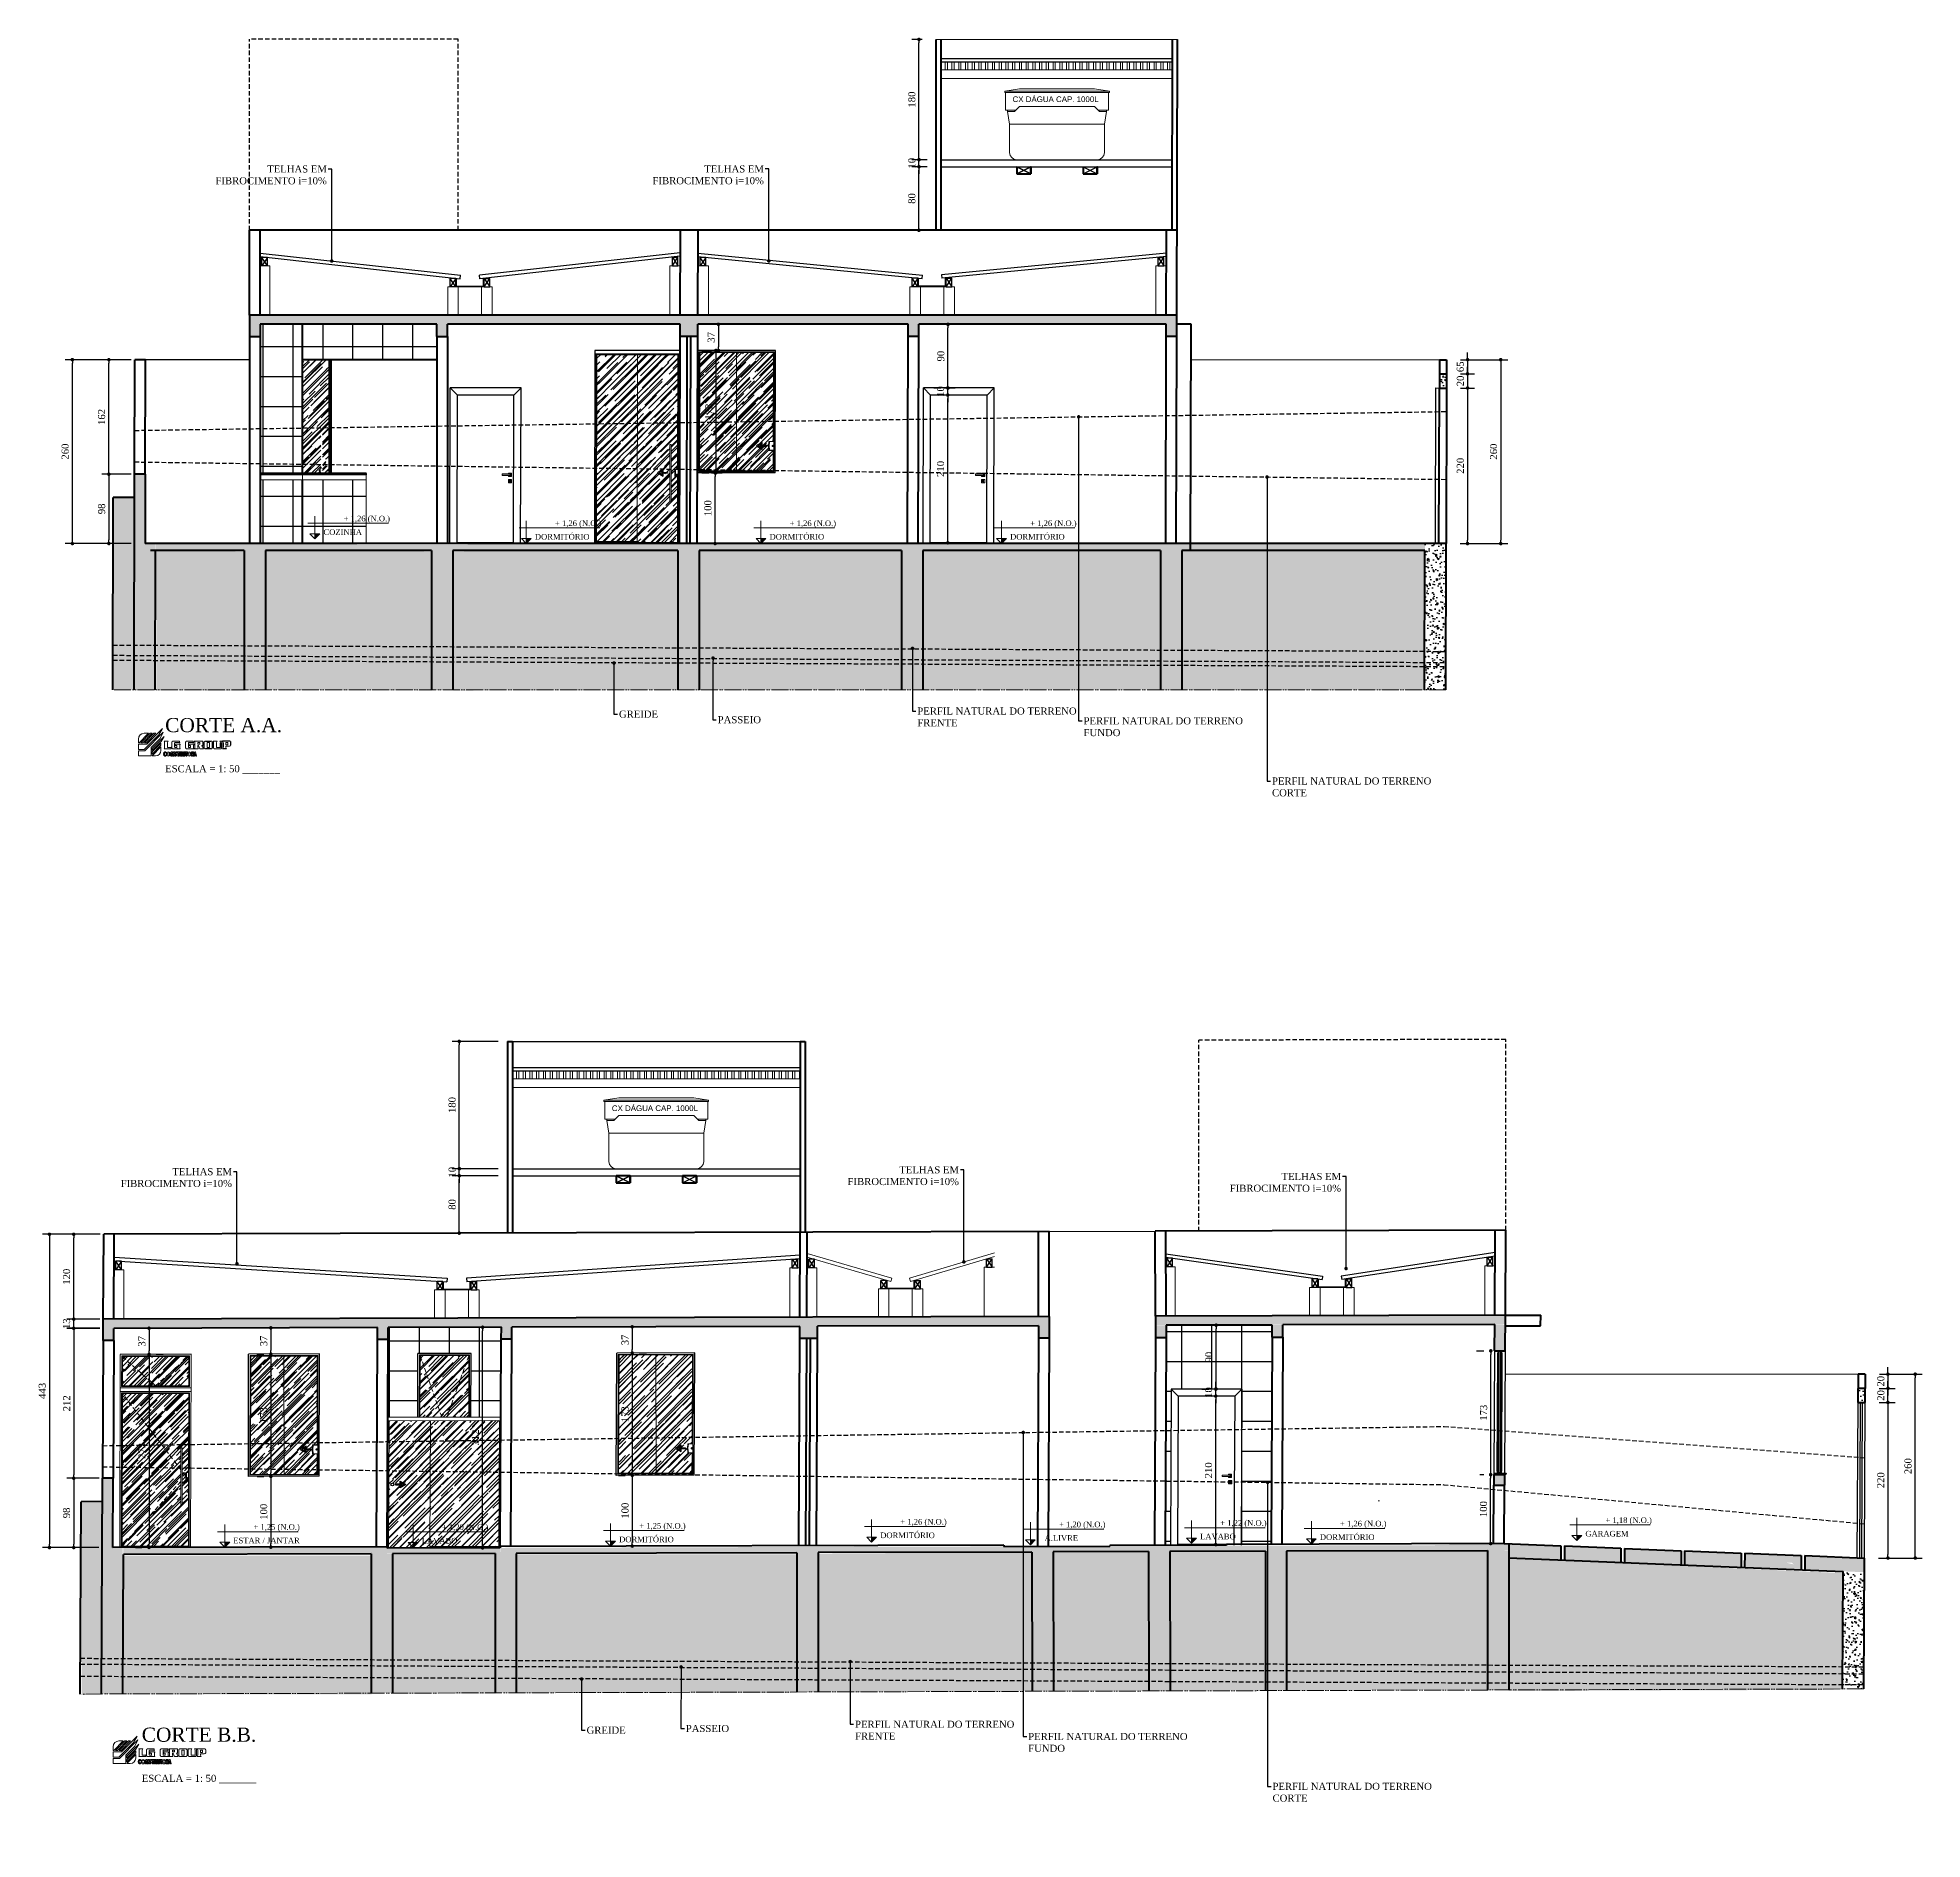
# Model space of a CAD drawing. Header units: millimetres. Extents: x 103208 to 171806, y -164 to 10038.
# Drawn here: x 113021 to 115686, y 837 to 3385 of the extents above; entities that cross this region are included whole.
import ezdxf
from ezdxf import colors
from ezdxf.entities.mleader import LeaderData, LeaderLine
from ezdxf.math import Vec2, Vec3

# ---------------------------------------------------------------- set-up
doc = ezdxf.new("R2010")
doc.units = ezdxf.units.MM
for name, pattern in [('ACAD_ISO05W100', [33, 24, -3, 0, -3, 0, -3]), ('ACAD_ISO06W100', [36, 24, -3, 0, -3, 0, -3, 0, -3]), ('HIDDEN', [9.524999999999995, 6.349999999999998, -3.174999999999998])]:
    doc.linetypes.add(name, pattern=pattern)
doc.layers.add('A1-LG', color=7, linetype='Continuous', plot=False)
for name, color, linetype in [('ACESSORIOS', 2, 'Continuous'), ('COZINHA', 2, 'Continuous'), ('Fechamento Varanda', 3, 'Continuous'), ('Grama', 84, 'Continuous'), ('Piso', 55, 'Continuous'), ('Piso Lay-out', 19, 'Continuous'), ('PN010', 1, 'Continuous'), ('PORTAS', 3, 'Continuous'), ('Portas-Cotas', 2, 'Continuous'), ('Projeção Janela - Viga', 1, 'HIDDEN'), ('Projeção perfil', 74, 'HIDDEN'), ('Texto', 2, 'Continuous')]:
    doc.layers.add(name, color=color, linetype=linetype)
for name, color, linetype, lineweight in [('Corte Planta', 4, 'ACAD_ISO06W100', 40), ('Fachadas - Varanda', 3, 'Continuous', 30), ('Hachura', 1, 'Continuous', 9), ('LG-FOLHA', 1, 'Continuous', 13), ('Moveis', 1, 'Continuous', 9), ('MURO', 3, 'Continuous', 0), ('Parede Baixa', 5, 'Continuous', 50), ('Parede Corte', 4, 'Continuous', 40), ('Perfil Natural-1', 241, 'HIDDEN', 25), ('Perfil Natural-2', 40, 'HIDDEN', 25), ('Perfil Natural-4', 150, 'HIDDEN', 25), ('Pilares Sub-solo', 7, 'Continuous', 70), ('Pisos', 55, 'Continuous', 5), ('Pisos Externos', 15, 'Continuous', 9), ('Portas - Janelas', 2, 'Continuous', 20), ('Projeção Balanço', 2, 'ACAD_ISO05W100', 20), ('Projeção Portas', 55, 'HIDDEN', 5)]:
    doc.layers.add(name, color=color, linetype=linetype, lineweight=lineweight)
doc.styles.get("Standard").update_dxf_attribs({"font": 'arial.ttf'})
doc.styles.add('Valéria', font='romantic.ttf', dxfattribs={"height": 10})
doc.styles.add('Valéria1', font='romantic.ttf', dxfattribs={"height": 10})
doc.dimstyles.new('Cota - 50', dxfattribs={"dimtxt": 10, "dimasz": 5, "dimexe": 10, "dimexo": 20, "dimgap": 5, "dimtad": 1, "dimtxsty": 'Valéria', "dimblk": 'DOT', "dimcen": 0, "dimclrd": 12, "dimclre": 12, "dimclrt": 2, "dimazin": 2, "dimtfac": 1, "dimtix": 1, "dimtmove": 0, "dimatfit": 3, "dimldrblk": 'DOT', "dimfxl": 1, "dimarcsym": 0})
pattern_1 = [(94.99999999999984, (7823.837798181907, -2144.86771814581), (14.00946503457718, 11.75533794048302), [1.905, -20.95499999999999]), (40.00000000000002, (7823.837798181907, -2144.86771814581), (-16.00184531424416, 11.01767285788194), [1.524, -16.764058417]), (145.4514447, (7825.005249897775, -2143.888109841335), (-1.992379762965978, 22.77301021368535), [1.61900088, -17.80902446]), (91.18419999999978, (7820.24569573348, -2141.275615697379), (22.14102432304705, 16.19534128742705), [2.857499999999999, -31.43249999999999]), (141.63555761, (7822.090777741905, -2139.926003410537), (-0.7086617476218535, 34.28267636152945), [2.428502314, -26.713560816]), (36.18415117000001, (7820.24569573348, -2141.275615697379), (-0.7086617458072162, 34.28267636162032), [2.285996707, -25.145973192]), (66, (7822.939772569793, -2140.377590085272), (17.95199793093499, 3.489514907439818), [1.904999999999996, -20.95499999999994]), (11.00000000000003, (7822.939772569793, -2140.377590085272), (-8.653992652234553, 17.39411931937545), [1.524, -16.764]), (116.451445, (7824.435772400582, -2140.08679718034), (9.298005187572974, 20.88363427013335), [1.61900088, -17.80899376]), (82.50000000000001, (7823.837798181907, -2144.86771814581), (-5.760546906781041, 6.197341367358699), [0, -16.56079999999994, 0, -17.01799999999994, 0, -16.82749999999994]), (52.49999999999999, (7823.837798181907, -2144.86771814581), (-2.358972731942485, 11.80870002746923), [0, -9.7028, 0, -16.1798, 0, -6.413500000000001]), (12.5, (7819.832603951916, -2148.872912375804), (9.99278630325158, 9.182619558271359), [0, -6.350000000000001, 0, -19.812, 0, -26.289]), (2.499999999999997, (7818.036552727703, -2150.668963600017), (8.676390441821674, 12.27223928811142), [0, -8.255, 0, -13.1572, 0, -18.669])]
pattern_2 = [(45, (681.4904429758899, 8218.683070696097), (8.62104587622639, 22.98945566993704), [152.4, -20.32, 50.8, -10.16]), (45, (687.4533330402774, 8231.830165657342), (-16.7391974096729, 2.370787615962256), [30.48, -3.3528, 60.96000000000001, -7.620000000000001]), (45, (678.9759712619853, 8228.381747306852), (32.54444818275462, 42.17128274454075), [81.28, -14.224, 40.64, -10.16])]
pattern_3 = [(94.99999999999984, (17265.41713534362, -2255.372337662524), (14.00946503457718, 11.75533794048302), [1.905, -20.95499999999999]), (40.00000000000002, (17265.41713534362, -2255.372337662524), (-16.00184531424416, 11.01767285788194), [1.524, -16.764058417]), (145.4514447, (17266.58458705949, -2254.392729358049), (-1.992379762965978, 22.77301021368535), [1.61900088, -17.80902446]), (91.18419999999979, (17261.8250328952, -2251.780235214093), (22.14102432304705, 16.19534128742705), [2.857499999999999, -31.43249999999999]), (141.63555761, (17263.67011490362, -2250.430622927252), (-0.7086617476218535, 34.28267636152945), [2.428502314, -26.713560816]), (36.18415117000001, (17261.8250328952, -2251.780235214093), (-0.7086617458072162, 34.28267636162032), [2.285996707, -25.145973192]), (66, (17264.51910973151, -2250.882209601987), (17.95199793093499, 3.489514907439818), [1.904999999999996, -20.95499999999994]), (11.00000000000003, (17264.51910973151, -2250.882209601987), (-8.653992652234553, 17.39411931937545), [1.524, -16.764]), (116.451445, (17266.0151095623, -2250.591416697054), (9.298005187572974, 20.88363427013335), [1.61900088, -17.80899376]), (82.50000000000001, (17265.41713534362, -2255.372337662524), (-5.760546906781041, 6.197341367358699), [0, -16.56079999999994, 0, -17.01799999999994, 0, -16.82749999999994]), (52.49999999999999, (17265.41713534362, -2255.372337662524), (-2.358972731942485, 11.80870002746923), [0, -9.7028, 0, -16.1798, 0, -6.413500000000001]), (12.5, (17261.41194111363, -2259.377531892518), (9.99278630325158, 9.182619558271359), [0, -6.350000000000001, 0, -19.812, 0, -26.289]), (2.499999999999997, (17259.61588988942, -2261.173583116732), (8.676390441821674, 12.27223928811142), [0, -8.255, 0, -13.1572, 0, -18.669])]
pattern_4 = [(45, (-16741.13077269455, -447.5930516481003), (8.62104587622639, 22.98945566993704), [152.4, -20.32, 50.8, -10.16]), (45, (-16735.16788263016, -434.4459566868545), (-16.7391974096729, 2.370787615962256), [30.48, -3.3528, 60.96000000000001, -7.620000000000001]), (45, (-16743.64524440846, -437.8943750373455), (32.54444818275462, 42.17128274454075), [81.28, -14.224, 40.64, -10.16])]
pattern_5 = [(94.99999999999993, (403.0217015409726, -53.63244011978531), (14.00946503457718, 11.75533794048302), [1.905, -20.955]), (40.00000000000002, (403.0217015409726, -53.63244011978531), (-16.00184531424416, 11.01767285788194), [1.524, -16.764058417]), (145.4514447, (404.1891532568407, -52.6528318153114), (-1.992379762965978, 22.77301021368535), [1.61900088, -17.80902446]), (91.18419999999993, (399.4295990925457, -50.04033767135752), (22.14102432304705, 16.19534128742705), [2.857499999999999, -31.43249999999999]), (141.63555761, (401.2746811009711, -48.69072538451383), (-0.7086617476218535, 34.28267636152945), [2.428502314, -26.713560816]), (36.18415117000001, (399.4295990925457, -50.04033767135752), (-0.7086617458072162, 34.28267636162032), [2.285996707, -25.145973192]), (66, (402.1236759288586, -49.1423120592508), (17.95199793093499, 3.489514907439818), [1.904999999999999, -20.95499999999998]), (11.00000000000003, (402.1236759288586, -49.1423120592508), (-8.653992652234553, 17.39411931937545), [1.524, -16.764]), (116.451445, (403.6196757596481, -48.85151915431652), (9.298005187572974, 20.88363427013335), [1.61900088, -17.80899376]), (82.50000000000001, (403.0217015409726, -53.63244011978531), (-5.760546906781041, 6.197341367358699), [0, -16.56079999999998, 0, -17.01799999999998, 0, -16.82749999999998]), (52.49999999999999, (403.0217015409726, -53.63244011978531), (-2.358972731942485, 11.80870002746923), [0, -9.7028, 0, -16.1798, 0, -6.413500000000001]), (12.5, (399.016507310982, -57.63763434978227), (9.99278630325158, 9.182619558271359), [0, -6.350000000000001, 0, -19.812, 0, -26.289]), (2.499999999999997, (397.2204560867685, -59.43368557399572), (8.676390441821674, 12.27223928811142), [0, -8.255, 0, -13.1572, 0, -18.669])]

msp = doc.modelspace()

# ---------------------------------------------------------------- texts
at = {"layer": 'Hachura'}
for p in [(114399.3962668299, 3293.724891430236, -458550.3284810788), (113832.7854751525, 1866.889798499935, -378510.7444687768)]:
    msp.add_text('CX DÁGUA CAP. 1000L', height=8, dxfattribs=at).set_placement(p)
at = {"layer": 'Portas - Janelas', "char_height": 8, "attachment_point": 1}
for s, insert, style in [('+ 1,26 (N.O.)', (113453.5452381373, 2708.723480350607, 132275.126614787), 'Valéria1'), ('+ 1,26 (N.O.)', (113752.4778560045, 2702.153072658976), 'Valéria1'), ('+ 1,26 (N.O.)', (114084.3011027853, 2702.153076953422), 'Valéria1'), ('+ 1,26 (N.O.)', (114424.4336301521, 2702.153076953425), 'Valéria1'), ('COZINHA', (113425.0481967172, 2689.570472776191, 132275.126614787), 'Valéria'), ('DORMITÓRIO', (113723.9808145844, 2683.00006508456), 'Valéria'), ('DORMITÓRIO', (114055.8040613652, 2683.000069379007), 'Valéria'), ('DORMITÓRIO', (114395.936588732, 2683.000069379009), 'Valéria'), ('+ 1,25 (N.O.)', (113325.9743084361, 1282.76807182353, -288231.9659027188), 'Valéria1'), ('+ 1,20 (N.O.)', (113592.5166603719, 1282.532602360987, -317395.6041893486), 'Valéria1'), ('+ 1,25 (N.O.)', (113871.6323527202, 1284.333205767534, -347935.5926090854), 'Valéria1'), ('+ 1,26 (N.O.)', (114240.7803052913, 1290.10707085463, -244544.4313180327), 'Valéria1'), ('+ 1,20 (N.O.)', (114465.2019154816, 1286.36812174001, -146836.7787344516), 'Valéria1'), ('+ 1,22 (N.O.)', (114693.1522138173, 1288.446407153845, -240323.8469681416), 'Valéria1'), ('+ 1,26 (N.O.)', (114862.5362821876, 1287.507812634271, -456356.14320138), 'Valéria1'), ('+ 1,18 (N.O.)', (115237.908046065, 1292.410945955618, -726400.859040839), 'Valéria1'), ('ESTAR / JANTAR', (113297.4772670159, 1263.615064249114, -288231.9659027188), 'Valéria'), ('LAVABO', (113564.0196189518, 1263.379594786571, -317395.6041893486), 'Valéria'), ('DORMITÓRIO', (113843.1353113001, 1265.180198193118, -347935.5926090854), 'Valéria'), ('DORMITÓRIO', (114212.2832638712, 1270.954063280215, -244544.4313180327), 'Valéria'), ('\\pxi-3,l4,t4;A.LIVRE', (114436.7048740615, 1267.215114165594, -146836.7787344516), 'Valéria'), ('LAVABO', (114664.6551723972, 1269.293399579429, -240323.8469681416), 'Valéria'), ('DORMITÓRIO', (114834.0392407675, 1268.354805059855, -456356.14320138), 'Valéria'), ('GARAGEM', (115209.4110046449, 1273.257938381202, -726400.859040839), 'Valéria')]:
    msp.add_mtext(s, dxfattribs=dict(at, insert=insert, style=style))
at = {"layer": 'Texto', "char_height": 10, "attachment_point": 1, "style": 'Valéria'}
for s, insert in [('{\\H2x;\\C5;CORTE A.A.\\P\\P\\H0.5x;\\C2;ESCALA = 1: 50 \\C1;_______\\C2; }', (113201.1288539416, 2422.70546955817)), ('{\\H2x;\\C5;CORTE B.B.\\P\\P\\H0.5x;\\C2;ESCALA = 1: 50 \\C1;_______\\C2; }', (113167.9967839055, 995.0389375768582, -250054.9176724125))]:
    msp.add_mtext(s, dxfattribs=dict(at, insert=insert))

# ---------------------------------------------------------------- blocks, each defined once
blk = doc.blocks.new('_Dot')
at = {"color": 0, "linetype": 'ByBlock', "lineweight": -2}
blk.add_line((-0.5, 0), (-1, 0), dxfattribs=at)
at = {"color": 0, "linetype": 'ByBlock', "const_width": 0.5}
blk.add_lwpolyline([(-0.25, 0, 1), (0.25, 0, 1)], format="xyb", close=True, dxfattribs=at)
blk = doc.blocks.new('*D901')
at = {"color": 12, "lineweight": -2, "transparency": 16777216}
for p, q in [((113152.8241538088, 2767.454544510033), (113111.4839288327, 2767.454544510033)), ((113121.4839288327, 2762.454544510033), (113121.4839288327, 2674.454544510033)), ((113152.5839402303, 2669.454544510033), (113111.4839288327, 2669.454544510033))]:
    blk.add_line(p, q, dxfattribs=at)
at = {"layer": 'Defpoints', "color": 0, "transparency": 16777216}
for p in [(113172.8241538088, 2767.454544510033), (113121.4839288327, 2669.454544510033), (113172.5839402303, 2669.454544510033)]:
    blk.add_point(p, dxfattribs=at)
at = {"color": 12, "lineweight": -2, "transparency": 16777216, "xscale": 5, "yscale": 5, "zscale": 5}
for p, rotation in [((113121.4839288327, 2767.454544510033), 90), ((113121.4839288327, 2669.454544510033), 270)]:
    blk.add_blockref('_Dot', p, dxfattribs=dict(at, rotation=rotation))
at = {"color": 2, "transparency": 16777216, "insert": (113111.3212069392, 2718.454544510052), "char_height": 10, "attachment_point": 5, "rotation": 90, "style": 'Valéria'}
blk.add_mtext('98', dxfattribs=at)
blk = doc.blocks.new('*D894')
at = {"color": 12, "lineweight": -2, "transparency": 16777216}
for p, q in [((114286.7341282968, 2979.454544510033), (114318.09999466, 2979.454544510033)), ((114308.09999466, 2894.454544510041), (114308.09999466, 2974.454544510033)), ((114302.9743200875, 2889.454544510041), (114318.09999466, 2889.454544510041))]:
    blk.add_line(p, q, dxfattribs=at)
at = {"layer": 'Defpoints', "color": 0, "transparency": 16777216}
for p in [(114266.7341282968, 2979.454544510033), (114308.09999466, 2979.454544510033), (114282.9743200875, 2889.454544510041)]:
    blk.add_point(p, dxfattribs=at)
at = {"color": 12, "lineweight": -2, "transparency": 16777216, "xscale": 5, "yscale": 5, "zscale": 5}
for p, rotation in [((114308.09999466, 2979.454544510033), 90), ((114308.09999466, 2889.454544510041), 270)]:
    blk.add_blockref('_Dot', p, dxfattribs=dict(at, rotation=rotation))
at = {"color": 2, "transparency": 16777216, "insert": (114297.9298763168, 2934.454544510056), "char_height": 10, "attachment_point": 5, "rotation": 90, "style": 'Valéria'}
blk.add_mtext('90', dxfattribs=at)
blk = doc.blocks.new('*D895')
at = {"color": 12, "lineweight": -2, "transparency": 16777216}
for p, q in [((115042.782765682, 2934.454544510032), (115042.782765682, 2939.454544510032)), ((115032.9182372517, 2929.454544510032), (115052.782765682, 2929.454544510032)), ((115032.9182372516, 2909.368093307217), (115052.782765682, 2909.368093307217)), ((115042.782765682, 2929.454544510032), (115042.782765682, 2909.368093307217)), ((115042.782765682, 2904.368093307217), (115042.782765682, 2899.368093307217))]:
    blk.add_line(p, q, dxfattribs=at)
at = {"layer": 'Defpoints', "color": 0, "transparency": 16777216}
for p in [(115012.9182372517, 2929.454544510032, -1252818.40009703), (115012.9182372516, 2909.368093307217, -1252818.40009703), (115042.782765682, 2909.368093307217)]:
    blk.add_point(p, dxfattribs=at)
at = {"color": 12, "lineweight": -2, "transparency": 16777216, "xscale": 5, "yscale": 5, "zscale": 5}
for p, rotation in [((115042.782765682, 2929.454544510032), 270), ((115042.782765682, 2909.368093307217), 90)]:
    blk.add_blockref('_Dot', p, dxfattribs=dict(at, rotation=rotation))
at = {"color": 2, "transparency": 16777216, "insert": (115032.5904579897, 2919.411318908643), "char_height": 10, "attachment_point": 5, "rotation": 90, "style": 'Valéria'}
blk.add_mtext('65', dxfattribs=at)
blk = doc.blocks.new('*D896')
at = {"color": 12, "lineweight": -2, "transparency": 16777216}
for p, q in [((115032.9182372516, 2909.368093307217), (115052.782765682, 2909.368093307217)), ((115042.782765682, 2914.368093307217), (115042.782765682, 2919.368093307217)), ((115042.782765682, 2909.368093307217), (115042.782765682, 2889.368093307217)), ((115032.9182372516, 2889.368093307217), (115052.782765682, 2889.368093307217)), ((115042.782765682, 2884.368093307217), (115042.782765682, 2879.368093307217))]:
    blk.add_line(p, q, dxfattribs=at)
at = {"layer": 'Defpoints', "color": 0, "transparency": 16777216}
for p in [(115012.9182372516, 2909.368093307217, -1252818.40009703), (115012.9182372516, 2889.368093307217, -52464.14916442044), (115042.782765682, 2889.368093307217)]:
    blk.add_point(p, dxfattribs=at)
at = {"color": 12, "lineweight": -2, "transparency": 16777216, "xscale": 5, "yscale": 5, "zscale": 5}
for p, rotation in [((115042.782765682, 2909.368093307217), 270), ((115042.782765682, 2889.368093307217), 90)]:
    blk.add_blockref('_Dot', p, dxfattribs=dict(at, rotation=rotation))
at = {"color": 2, "transparency": 16777216, "insert": (115032.6718189365, 2899.368093307236), "char_height": 10, "attachment_point": 5, "rotation": 90, "style": 'Valéria'}
blk.add_mtext('20', dxfattribs=at)
blk = doc.blocks.new('*D890')
at = {"color": 12, "lineweight": -2, "transparency": 16777216}
for p, q in [((115032.9182372516, 2889.368093307217), (115052.782765682, 2889.368093307217)), ((115042.782765682, 2884.368093307217), (115042.782765682, 2674.368754204066)), ((115032.3789838997, 2669.368754204066), (115052.782765682, 2669.368754204066))]:
    blk.add_line(p, q, dxfattribs=at)
at = {"layer": 'Defpoints', "color": 0, "transparency": 16777216}
for p in [(115012.9182372516, 2889.368093307217, -52464.14916442044), (115012.3789838997, 2669.368754204066, -52464.14916442055), (115042.782765682, 2669.368754204066)]:
    blk.add_point(p, dxfattribs=at)
at = {"color": 12, "lineweight": -2, "transparency": 16777216, "xscale": 5, "yscale": 5, "zscale": 5}
for p, rotation in [((115042.782765682, 2889.368093307217), 90), ((115042.782765682, 2669.368754204066), 270)]:
    blk.add_blockref('_Dot', p, dxfattribs=dict(at, rotation=rotation))
at = {"color": 2, "transparency": 16777216, "insert": (115032.6718189365, 2779.36842375566), "char_height": 10, "attachment_point": 5, "rotation": 90, "style": 'Valéria'}
blk.add_mtext('220', dxfattribs=at)
blk = doc.blocks.new('*D897')
at = {"color": 12, "lineweight": -2, "transparency": 16777216}
for p, q in [((113959.9291078661, 2942.454544510037), (113969.9291078661, 2942.454544510037)), ((113979.9291078661, 2937.454544510037), (113979.9291078661, 2774.454544510037)), ((113959.9291078661, 2769.454544510037), (113969.9291078661, 2769.454544510037))]:
    blk.add_line(p, q, dxfattribs=at)
at = {"layer": 'Defpoints', "color": 0, "transparency": 16777216}
for p in [(113979.9291078661, 2942.454544510037), (113979.9291078661, 2769.454544510037), (113979.9291078661, 2769.454544510037)]:
    blk.add_point(p, dxfattribs=at)
at = {"color": 12, "lineweight": -2, "transparency": 16777216, "xscale": 5, "yscale": 5, "zscale": 5}
for p, rotation in [((113979.9291078661, 2942.454544510037), 90), ((113979.9291078661, 2769.454544510037), 270)]:
    blk.add_blockref('_Dot', p, dxfattribs=dict(at, rotation=rotation))
at = {"color": 2, "transparency": 16777216, "insert": (113969.8255575703, 2855.954544510056), "char_height": 10, "attachment_point": 5, "rotation": 90, "style": 'Valéria'}
blk.add_mtext('173', dxfattribs=at)
blk = doc.blocks.new('*D898')
at = {"color": 12, "lineweight": -2, "transparency": 16777216}
for p, q in [((113963.4734102461, 2979.454544510033), (113973.4734102461, 2979.454544510033)), ((113983.4734102461, 2974.454544510033), (113983.4734102461, 2947.454544510037)), ((113963.4734102461, 2942.454544510037), (113973.4734102461, 2942.454544510037))]:
    blk.add_line(p, q, dxfattribs=at)
at = {"layer": 'Defpoints', "color": 0, "transparency": 16777216}
for p in [(113983.4734102461, 2979.454544510033), (113983.4734102461, 2942.454544510037), (113983.4734102461, 2942.454544510037)]:
    blk.add_point(p, dxfattribs=at)
at = {"color": 12, "lineweight": -2, "transparency": 16777216, "xscale": 5, "yscale": 5, "zscale": 5}
for p, rotation in [((113983.4734102461, 2979.454544510033), 90), ((113983.4734102461, 2942.454544510037), 270)]:
    blk.add_blockref('_Dot', p, dxfattribs=dict(at, rotation=rotation))
at = {"color": 2, "transparency": 16777216, "insert": (113973.3698599502, 2960.954544510054), "char_height": 10, "attachment_point": 5, "rotation": 90, "style": 'Valéria'}
blk.add_mtext('37', dxfattribs=at)
blk = doc.blocks.new('*D899')
at = {"color": 12, "lineweight": -2, "transparency": 16777216}
for p, q in [((114343.4893037967, 2879.454544510041), (114297.7732492147, 2879.454544510041)), ((114307.7732492147, 2675.454544510041), (114307.7732492147, 2874.454544510041)), ((114342.9770115733, 2670.454544510041), (114297.7732492147, 2670.454544510041))]:
    blk.add_line(p, q, dxfattribs=at)
at = {"layer": 'Defpoints', "color": 0, "transparency": 16777216}
for p in [(114307.7732492147, 2879.454544510041), (114363.4893037967, 2879.454544510041, -90895.76634181547), (114362.9770115733, 2670.454544510041, -132275.126614787)]:
    blk.add_point(p, dxfattribs=at)
at = {"color": 12, "lineweight": -2, "transparency": 16777216, "xscale": 5, "yscale": 5, "zscale": 5}
for p, rotation in [((114307.7732492147, 2879.454544510041), 90), ((114307.7732492147, 2670.454544510041), 270)]:
    blk.add_blockref('_Dot', p, dxfattribs=dict(at, rotation=rotation))
at = {"color": 2, "transparency": 16777216, "insert": (114297.6623024691, 2774.954544510059), "char_height": 10, "attachment_point": 5, "rotation": 90, "style": 'Valéria'}
blk.add_mtext('210', dxfattribs=at)
blk = doc.blocks.new('*D900')
at = {"color": 12, "lineweight": -2, "transparency": 16777216}
for p, q in [((114288.09999466, 2889.454544510041), (114297.7732492147, 2889.454544510041)), ((114343.4893037967, 2879.454544510041), (114297.7732492147, 2879.454544510041)), ((114307.7732492147, 2894.454544510041), (114307.7732492147, 2899.454544510041)), ((114307.7732492147, 2879.454544510041), (114307.7732492147, 2889.454544510041)), ((114307.7732492147, 2874.454544510041), (114307.7732492147, 2869.454544510041))]:
    blk.add_line(p, q, dxfattribs=at)
at = {"layer": 'Defpoints', "color": 0, "transparency": 16777216}
for p in [(114307.7732492147, 2889.454544510041), (114308.09999466, 2889.454544510041, -132275.126614787), (114363.4893037967, 2879.454544510041, -90895.76634181547)]:
    blk.add_point(p, dxfattribs=at)
at = {"color": 12, "lineweight": -2, "transparency": 16777216, "xscale": 5, "yscale": 5, "zscale": 5}
for p, rotation in [((114307.7732492147, 2889.454544510041), 270), ((114307.7732492147, 2879.454544510041), 90)]:
    blk.add_blockref('_Dot', p, dxfattribs=dict(at, rotation=rotation))
at = {"color": 2, "transparency": 16777216, "insert": (114297.6623024691, 2884.454544510059), "char_height": 10, "attachment_point": 5, "rotation": 90, "style": 'Valéria'}
blk.add_mtext('10', dxfattribs=at)
blk = doc.blocks.new('*D891')
at = {"color": 12, "lineweight": -2, "transparency": 16777216}
for p, q in [((113973.8314023175, 2769.454544510038), (113988.6791078661, 2769.454544510038)), ((113978.6791078661, 2674.454544510037), (113978.6791078661, 2764.454544510038)), ((113973.5862864212, 2669.454544510037), (113988.6791078661, 2669.454544510037))]:
    blk.add_line(p, q, dxfattribs=at)
at = {"layer": 'Defpoints', "color": 0, "transparency": 16777216}
for p in [(113953.8314023175, 2769.454544510038, -132275.126614787), (113978.6791078661, 2769.454544510038), (113953.5862864212, 2669.454544510037, -98179.29552147479)]:
    blk.add_point(p, dxfattribs=at)
at = {"color": 12, "lineweight": -2, "transparency": 16777216, "xscale": 5, "yscale": 5, "zscale": 5}
for p, rotation in [((113978.6791078661, 2769.454544510038), 90), ((113978.6791078661, 2669.454544510037), 270)]:
    blk.add_blockref('_Dot', p, dxfattribs=dict(at, rotation=rotation))
at = {"color": 2, "transparency": 16777216, "insert": (113968.5681611206, 2719.454544510056), "char_height": 10, "attachment_point": 5, "rotation": 90, "style": 'Valéria'}
blk.add_mtext('100', dxfattribs=at)
blk = doc.blocks.new('*D892')
at = {"color": 12, "lineweight": -2, "transparency": 16777216}
for p, q in [((113138.2211964996, 2929.454544510033), (113111.4839288327, 2929.454544510033)), ((113121.4839288327, 2772.454544510033), (113121.4839288327, 2924.454544510033)), ((113137.8241087475, 2767.454544510033), (113111.4839288327, 2767.454544510033))]:
    blk.add_line(p, q, dxfattribs=at)
at = {"layer": 'Defpoints', "color": 0, "transparency": 16777216}
for p in [(113121.4839288327, 2929.454544510033), (113158.2211964996, 2929.454544510033, -132275.126614787), (113157.8241087475, 2767.454544510033, -94862.43513696326)]:
    blk.add_point(p, dxfattribs=at)
at = {"color": 12, "lineweight": -2, "transparency": 16777216, "xscale": 5, "yscale": 5, "zscale": 5}
for p, rotation in [((113121.4839288327, 2929.454544510033), 90), ((113121.4839288327, 2767.454544510033), 270)]:
    blk.add_blockref('_Dot', p, dxfattribs=dict(at, rotation=rotation))
at = {"color": 2, "transparency": 16777216, "insert": (113111.3359998386, 2848.454544510052), "char_height": 10, "attachment_point": 5, "rotation": 90, "style": 'Valéria'}
blk.add_mtext('162', dxfattribs=at)
blk = doc.blocks.new('*D893')
at = {"color": 12, "lineweight": -2, "transparency": 16777216}
for p, q in [((113153.2212415609, 2929.454544510033), (113059.9008190918, 2929.454544510033)), ((113069.9008190918, 2674.454544510032), (113069.9008190918, 2924.454544510033)), ((113152.8241538088, 2669.454544510032), (113059.9008190918, 2669.454544510032))]:
    blk.add_line(p, q, dxfattribs=at)
at = {"layer": 'Defpoints', "color": 0, "transparency": 16777216}
for p in [(113069.9008190918, 2929.454544510033), (113173.2212415609, 2929.454544510033, -89266.81220422545), (113172.8241538088, 2669.454544510032, -132275.126614787)]:
    blk.add_point(p, dxfattribs=at)
at = {"color": 12, "lineweight": -2, "transparency": 16777216, "xscale": 5, "yscale": 5, "zscale": 5}
for p, rotation in [((113069.9008190918, 2929.454544510033), 90), ((113069.9008190918, 2669.454544510032), 270)]:
    blk.add_blockref('_Dot', p, dxfattribs=dict(at, rotation=rotation))
at = {"color": 2, "transparency": 16777216, "insert": (113059.7528900977, 2799.454544510051), "char_height": 10, "attachment_point": 5, "rotation": 90, "style": 'Valéria'}
blk.add_mtext('260', dxfattribs=at)
blk = doc.blocks.new('*D902')
at = {"color": 12, "lineweight": -2, "transparency": 16777216}
for p, q in [((115032.9182372519, 2929.454544510033), (115099.760305925, 2929.454544510033)), ((115089.760305925, 2924.454544510033), (115089.760305925, 2674.368754204066)), ((115032.3789838997, 2669.368754204066), (115099.760305925, 2669.368754204066))]:
    blk.add_line(p, q, dxfattribs=at)
at = {"layer": 'Defpoints', "color": 0, "transparency": 16777216}
for p in [(115012.9182372519, 2929.454544510033, 334409.0153303345), (115012.3789838997, 2669.368754204066, 301778.4025419701), (115089.760305925, 2669.368754204066)]:
    blk.add_point(p, dxfattribs=at)
at = {"color": 12, "lineweight": -2, "transparency": 16777216, "xscale": 5, "yscale": 5, "zscale": 5}
for p, rotation in [((115089.760305925, 2929.454544510033), 90), ((115089.760305925, 2669.368754204066), 270)]:
    blk.add_blockref('_Dot', p, dxfattribs=dict(at, rotation=rotation))
at = {"color": 2, "transparency": 16777216, "insert": (115079.6123769309, 2799.411649357068), "char_height": 10, "attachment_point": 5, "rotation": 90, "style": 'Valéria'}
blk.add_mtext('260', dxfattribs=at)
blk = doc.blocks.new('*D904')
at = {"color": 12, "lineweight": -2, "transparency": 16777216}
for p, q in [((114707.7028006854, 1564.118581762048), (114677.1584048981, 1564.118581762048)), ((114687.1584048981, 1478.843775691232), (114687.1584048981, 1559.118581762048)), ((114693.5723499455, 1473.843775691232), (114677.1584048981, 1473.843775691232))]:
    blk.add_line(p, q, dxfattribs=at)
at = {"layer": 'Defpoints', "color": 0, "transparency": 16777216}
for p in [(114687.1584048981, 1564.118581762048), (114727.7028006854, 1564.118581762048, -185800.4106074127), (114713.5723499455, 1473.843775691232, -187602.9885172846)]:
    blk.add_point(p, dxfattribs=at)
at = {"color": 12, "lineweight": -2, "transparency": 16777216, "xscale": 5, "yscale": 5, "zscale": 5}
for p, rotation in [((114687.1584048981, 1564.118581762048), 90), ((114687.1584048981, 1473.843775691232), 270)]:
    blk.add_blockref('_Dot', p, dxfattribs=dict(at, rotation=rotation))
at = {"color": 2, "transparency": 16777216, "insert": (114676.9882865549, 1518.981178726658), "char_height": 10, "attachment_point": 5, "rotation": 90, "style": 'Valéria'}
blk.add_mtext('90', dxfattribs=at)
blk = doc.blocks.new('*D905')
at = {"color": 12, "lineweight": -2, "transparency": 16777216}
for p, q in [((113109.2438789303, 1692.652305653097), (113027.5372380944, 1692.652305653097)), ((113037.5372380944, 1687.652305653097), (113037.5372380944, 1254.644426504499)), ((113107.1322806538, 1249.644426504499), (113027.5372380944, 1249.644426504499))]:
    blk.add_line(p, q, dxfattribs=at)
at = {"layer": 'Defpoints', "color": 0, "transparency": 16777216}
for p in [(113129.2438789303, 1692.652305653097, -22330.75878624516), (113037.5372380944, 1249.644426504499), (113127.1322806538, 1249.644426504499, -21960.68506667388)]:
    blk.add_point(p, dxfattribs=at)
at = {"color": 12, "lineweight": -2, "transparency": 16777216, "xscale": 5, "yscale": 5, "zscale": 5}
for p, rotation in [((113037.5372380944, 1692.652305653097), 90), ((113037.5372380944, 1249.644426504499), 270)]:
    blk.add_blockref('_Dot', p, dxfattribs=dict(at, rotation=rotation))
at = {"color": 2, "transparency": 16777216, "insert": (113027.4336877985, 1471.148366078816), "char_height": 10, "attachment_point": 5, "rotation": 90, "style": 'Valéria'}
blk.add_mtext('443', dxfattribs=at)
blk = doc.blocks.new('*D913')
at = {"color": 12, "lineweight": -2, "transparency": 16777216}
for p, q in [((113107.5994062319, 1347.64616952157), (113061.8558921299, 1347.64616952157)), ((113071.8558921299, 1342.64616952157), (113071.8558921299, 1254.644426504499)), ((113107.1322806538, 1249.644426504499), (113061.8558921299, 1249.644426504499))]:
    blk.add_line(p, q, dxfattribs=at)
at = {"layer": 'Defpoints', "color": 0, "transparency": 16777216}
for p in [(113127.5994062319, 1347.64616952157, -22042.55239064226), (113071.8558921299, 1249.644426504499), (113127.1322806538, 1249.644426504499, -21960.68506667388)]:
    blk.add_point(p, dxfattribs=at)
at = {"color": 12, "lineweight": -2, "transparency": 16777216, "xscale": 5, "yscale": 5, "zscale": 5}
for p, rotation in [((113071.8558921299, 1347.64616952157), 90), ((113071.8558921299, 1249.644426504499), 270)]:
    blk.add_blockref('_Dot', p, dxfattribs=dict(at, rotation=rotation))
at = {"color": 2, "transparency": 16777216, "insert": (113061.6931702364, 1298.645298013053), "char_height": 10, "attachment_point": 5, "rotation": 90, "style": 'Valéria'}
blk.add_mtext('98', dxfattribs=at)
blk = doc.blocks.new('*D914')
at = {"color": 12, "lineweight": -2, "transparency": 16777216}
for p, q in [((113108.6099227886, 1559.649940129929), (113061.8558921299, 1559.649940129929)), ((113071.8558921299, 1554.649940129929), (113071.8558921299, 1352.64616952157)), ((113107.5994062319, 1347.64616952157), (113061.8558921299, 1347.64616952157))]:
    blk.add_line(p, q, dxfattribs=at)
at = {"layer": 'Defpoints', "color": 0, "transparency": 16777216}
for p in [(113128.6099227886, 1559.649940129929, -22219.65313228729), (113071.8558921299, 1347.64616952157), (113127.5994062319, 1347.64616952157, -22042.55239064226)]:
    blk.add_point(p, dxfattribs=at)
at = {"color": 12, "lineweight": -2, "transparency": 16777216, "xscale": 5, "yscale": 5, "zscale": 5}
for p, rotation in [((113071.8558921299, 1559.649940129929), 90), ((113071.8558921299, 1347.64616952157), 270)]:
    blk.add_blockref('_Dot', p, dxfattribs=dict(at, rotation=rotation))
at = {"color": 2, "transparency": 16777216, "insert": (113061.8558921299, 1453.648054825768), "char_height": 10, "attachment_point": 5, "rotation": 90, "style": 'Valéria'}
blk.add_mtext('212', dxfattribs=at)
blk = doc.blocks.new('*D915')
at = {"color": 12, "lineweight": -2, "transparency": 16777216}
for p, q in [((113656.5236378283, 1561.221544109336), (113640.0405420801, 1561.221544109336)), ((113650.0405420801, 1254.215994912131), (113650.0405420801, 1556.221544109336)), ((113655.0364625184, 1249.215994912131), (113640.0405420801, 1249.215994912131))]:
    blk.add_line(p, q, dxfattribs=at)
at = {"layer": 'Defpoints', "color": 0, "transparency": 16777216}
for p in [(113650.0405420801, 1561.221544109336), (113676.5236378283, 1561.221544109336, -82170.08592200131), (113675.0364625184, 1249.215994912131, -328811.3357262958)]:
    blk.add_point(p, dxfattribs=at)
at = {"color": 12, "lineweight": -2, "transparency": 16777216, "xscale": 5, "yscale": 5, "zscale": 5}
for p, rotation in [((113650.0405420801, 1561.221544109336), 90), ((113650.0405420801, 1249.215994912131), 270)]:
    blk.add_blockref('_Dot', p, dxfattribs=dict(at, rotation=rotation))
at = {"color": 2, "transparency": 16777216, "insert": (113639.9369917843, 1405.218769510751), "char_height": 10, "attachment_point": 5, "rotation": 90, "style": 'Valéria'}
blk.add_mtext('312', dxfattribs=at)
blk = doc.blocks.new('*D916')
at = {"color": 12, "lineweight": -2, "transparency": 16777216}
for p, q in [((115625.1289799593, 1494.806054730115), (115685.8683397616, 1494.806054730115)), ((115675.8683397616, 1239.806054730115), (115675.8683397616, 1489.806054730115)), ((115623.8896892429, 1234.806054730115), (115685.8683397616, 1234.806054730115))]:
    blk.add_line(p, q, dxfattribs=at)
at = {"layer": 'Defpoints', "color": 0, "transparency": 16777216}
for p in [(115605.1289799593, 1494.806054730115, -483911.6248291413), (115675.8683397616, 1494.806054730115), (115603.8896892429, 1234.806054730115, -2022457.0632262)]:
    blk.add_point(p, dxfattribs=at)
at = {"color": 12, "lineweight": -2, "transparency": 16777216, "xscale": 5, "yscale": 5, "zscale": 5}
for p, rotation in [((115675.8683397616, 1494.806054730115), 90), ((115675.8683397616, 1234.806054730115), 270)]:
    blk.add_blockref('_Dot', p, dxfattribs=dict(at, rotation=rotation))
at = {"color": 2, "transparency": 16777216, "insert": (115665.7204107675, 1364.806054730133), "char_height": 10, "attachment_point": 5, "rotation": 90, "style": 'Valéria'}
blk.add_mtext('260', dxfattribs=at)
blk = doc.blocks.new('*D906')
at = {"color": 12, "lineweight": -2, "transparency": 16777216}
for p, q in [((115625.0336499042, 1474.806054730114), (115647.2884594807, 1474.806054730114)), ((115637.2884594807, 1479.806054730114), (115637.2884594807, 1484.806054730114)), ((115637.2884594807, 1454.806054730114), (115637.2884594807, 1474.806054730114)), ((115624.9383198491, 1454.806054730114), (115647.2884594807, 1454.806054730114)), ((115637.2884594807, 1449.806054730114), (115637.2884594807, 1444.806054730114))]:
    blk.add_line(p, q, dxfattribs=at)
at = {"layer": 'Defpoints', "color": 0, "transparency": 16777216}
for p in [(115605.0336499042, 1474.806054730114, -441277.7096668335), (115637.2884594807, 1474.806054730114), (115604.9383198491, 1454.806054730114, -429825.1966593438)]:
    blk.add_point(p, dxfattribs=at)
at = {"color": 12, "lineweight": -2, "transparency": 16777216, "xscale": 5, "yscale": 5, "zscale": 5}
for p, rotation in [((115637.2884594807, 1474.806054730114), 270), ((115637.2884594807, 1454.806054730114), 90)]:
    blk.add_blockref('_Dot', p, dxfattribs=dict(at, rotation=rotation))
at = {"color": 2, "transparency": 16777216, "insert": (115627.1775127352, 1464.806054730132), "char_height": 10, "attachment_point": 5, "rotation": 90, "style": 'Valéria'}
blk.add_mtext('20', dxfattribs=at)
blk = doc.blocks.new('*D917')
at = {"color": 12, "lineweight": -2, "transparency": 16777216}
for p, q in [((113672.1481574793, 1775.434380300987), (113607.0600556686, 1775.434380300987)), ((113617.0600556686, 1699.266907697014), (113617.0600556686, 1770.434380300987)), ((113672.1481574793, 1694.266907697014), (113607.0600556686, 1694.266907697014))]:
    blk.add_line(p, q, dxfattribs=at)
at = {"layer": 'Defpoints', "color": 0, "transparency": 16777216}
for p in [(113617.0600556686, 1775.434380300987), (113692.1481574793, 1775.434380300987, -31292.76664449018), (113692.1481574793, 1694.266907697014, -31292.76664449018)]:
    blk.add_point(p, dxfattribs=at)
at = {"color": 12, "lineweight": -2, "transparency": 16777216, "xscale": 5, "yscale": 5, "zscale": 5}
for p, rotation in [((113617.0600556686, 1775.434380300987), 90), ((113617.0600556686, 1694.266907697014), 270)]:
    blk.add_blockref('_Dot', p, dxfattribs=dict(at, rotation=rotation))
at = {"color": 2, "transparency": 16777216, "insert": (113606.949108923, 1734.850643999019), "char_height": 10, "attachment_point": 5, "rotation": 90, "style": 'Valéria'}
blk.add_mtext('80', dxfattribs=at)
blk = doc.blocks.new('*D918')
at = {"color": 12, "lineweight": -2, "transparency": 16777216}
for p, q in [((113672.1481574793, 1965.434380301074), (113607.0600556686, 1965.434380301074)), ((113617.0600556686, 1790.434380300987), (113617.0600556686, 1960.434380301074)), ((113672.1481574793, 1785.434380300987), (113607.0600556686, 1785.434380300987))]:
    blk.add_line(p, q, dxfattribs=at)
at = {"layer": 'Defpoints', "color": 0, "transparency": 16777216}
for p in [(113617.0600556686, 1965.434380301074), (113692.1481574793, 1965.434380301074, -31292.76664449018), (113692.1481574793, 1785.434380300987, -31292.76664449018)]:
    blk.add_point(p, dxfattribs=at)
at = {"color": 12, "lineweight": -2, "transparency": 16777216, "xscale": 5, "yscale": 5, "zscale": 5}
for p, rotation in [((113617.0600556686, 1965.434380301074), 90), ((113617.0600556686, 1785.434380300987), 270)]:
    blk.add_blockref('_Dot', p, dxfattribs=dict(at, rotation=rotation))
at = {"color": 2, "transparency": 16777216, "insert": (113606.949108923, 1875.434380301049), "char_height": 10, "attachment_point": 5, "rotation": 90, "style": 'Valéria'}
blk.add_mtext('180', dxfattribs=at)
blk = doc.blocks.new('*D919')
at = {"color": 12, "lineweight": -2, "transparency": 16777216}
for p, q in [((113617.0600556686, 1790.434380300987), (113617.0600556686, 1795.434380300987)), ((113672.1481574793, 1785.434380300987), (113607.0600556686, 1785.434380300987)), ((113672.1481574793, 1775.434380300987), (113607.0600556686, 1775.434380300987)), ((113617.0600556686, 1775.434380300987), (113617.0600556686, 1785.434380300987)), ((113617.0600556686, 1770.434380300987), (113617.0600556686, 1765.434380300987))]:
    blk.add_line(p, q, dxfattribs=at)
at = {"layer": 'Defpoints', "color": 0, "transparency": 16777216}
for p in [(113617.0600556686, 1785.434380300987), (113692.1481574793, 1785.434380300987, -31292.76664449018), (113692.1481574793, 1775.434380300987, -31292.76664449018)]:
    blk.add_point(p, dxfattribs=at)
at = {"color": 12, "lineweight": -2, "transparency": 16777216, "xscale": 5, "yscale": 5, "zscale": 5}
for p, rotation in [((113617.0600556686, 1785.434380300987), 270), ((113617.0600556686, 1775.434380300987), 90)]:
    blk.add_blockref('_Dot', p, dxfattribs=dict(at, rotation=rotation))
at = {"color": 2, "transparency": 16777216, "insert": (113606.949108923, 1780.434380301005), "char_height": 10, "attachment_point": 5, "rotation": 90, "style": 'Valéria'}
blk.add_mtext('10', dxfattribs=at)
blk = doc.blocks.new('*D920')
at = {"color": 12, "lineweight": -2, "transparency": 16777216}
for p, q in [((115625.1289799593, 1494.806054730115), (115647.2884594807, 1494.806054730115)), ((115637.2884594807, 1499.806054730115), (115637.2884594807, 1504.806054730115)), ((115637.2884594807, 1494.806054730115), (115637.2884594807, 1474.806054730114)), ((115625.1289799593, 1474.806054730114), (115647.2884594807, 1474.806054730114)), ((115637.2884594807, 1469.806054730114), (115637.2884594807, 1464.806054730114))]:
    blk.add_line(p, q, dxfattribs=at)
at = {"layer": 'Defpoints', "color": 0, "transparency": 16777216}
for p in [(115605.1289799593, 1494.806054730115, -483911.6248291413), (115605.1289799593, 1474.806054730114, -483911.6248291412), (115637.2884594807, 1474.806054730114)]:
    blk.add_point(p, dxfattribs=at)
at = {"color": 12, "lineweight": -2, "transparency": 16777216, "xscale": 5, "yscale": 5, "zscale": 5}
for p, rotation in [((115637.2884594807, 1494.806054730115), 270), ((115637.2884594807, 1474.806054730114), 90)]:
    blk.add_blockref('_Dot', p, dxfattribs=dict(at, rotation=rotation))
at = {"color": 2, "transparency": 16777216, "insert": (115627.1775127352, 1484.806054730133), "char_height": 10, "attachment_point": 5, "rotation": 90, "style": 'Valéria'}
blk.add_mtext('20', dxfattribs=at)
blk = doc.blocks.new('*D921')
at = {"color": 12, "lineweight": -2, "transparency": 16777216}
for p, q in [((115624.9383198491, 1454.806054730114), (115647.2884594807, 1454.806054730114)), ((115637.2884594807, 1449.806054730114), (115637.2884594807, 1239.806054730115)), ((115623.8896892429, 1234.806054730115), (115647.2884594807, 1234.806054730115))]:
    blk.add_line(p, q, dxfattribs=at)
at = {"layer": 'Defpoints', "color": 0, "transparency": 16777216}
for p in [(115604.9383198491, 1454.806054730114, -438101.5727991823), (115603.8896892429, 1234.806054730115, -449353.5979668858), (115637.2884594807, 1234.806054730115)]:
    blk.add_point(p, dxfattribs=at)
at = {"color": 12, "lineweight": -2, "transparency": 16777216, "xscale": 5, "yscale": 5, "zscale": 5}
for p, rotation in [((115637.2884594807, 1454.806054730114), 90), ((115637.2884594807, 1234.806054730115), 270)]:
    blk.add_blockref('_Dot', p, dxfattribs=dict(at, rotation=rotation))
at = {"color": 2, "transparency": 16777216, "insert": (115627.1775127352, 1344.806054730133), "char_height": 10, "attachment_point": 5, "rotation": 90, "style": 'Valéria'}
blk.add_mtext('220', dxfattribs=at)
blk = doc.blocks.new('*D922')
at = {"color": 12, "lineweight": -2, "transparency": 16777216}
for p, q in [((113330.5893842011, 1523.286500959471), (113340.5893842011, 1523.286500959471)), ((113350.5893842011, 1518.286500959471), (113350.5893842011, 1355.287212624005)), ((113331.0856053442, 1350.287212624005), (113340.5893842011, 1350.287212624005))]:
    blk.add_line(p, q, dxfattribs=at)
at = {"layer": 'Defpoints', "color": 0, "transparency": 16777216}
for p in [(113350.5893842011, 1523.286500959471, -38182.33222492906), (113350.5893842011, 1350.287212624005), (113351.0856053442, 1350.287212624005, -38182.33222492906)]:
    blk.add_point(p, dxfattribs=at)
at = {"color": 12, "lineweight": -2, "transparency": 16777216, "xscale": 5, "yscale": 5, "zscale": 5}
for p, rotation in [((113350.5893842011, 1523.286500959471), 90), ((113350.5893842011, 1350.287212624005), 270)]:
    blk.add_blockref('_Dot', p, dxfattribs=dict(at, rotation=rotation))
at = {"color": 2, "transparency": 16777216, "insert": (113340.4858339052, 1436.786856791756), "char_height": 10, "attachment_point": 5, "rotation": 90, "style": 'Valéria'}
blk.add_mtext('173', dxfattribs=at)
blk = doc.blocks.new('*D923')
at = {"color": 12, "lineweight": -2, "transparency": 16777216}
for p, q in [((113350.5893842011, 1555.286348753762), (113350.5893842011, 1528.286500959471)), ((113370.4832559798, 1560.286348753762), (113360.5893842011, 1560.286348753762)), ((113330.5893842011, 1523.286500959471), (113340.5893842011, 1523.286500959471))]:
    blk.add_line(p, q, dxfattribs=at)
at = {"layer": 'Defpoints', "color": 0, "transparency": 16777216}
for p in [(113350.4832559798, 1560.286348753762, -38182.33222492906), (113350.5893842011, 1523.286500959471, -38182.33222492906), (113350.5893842011, 1523.286500959471)]:
    blk.add_point(p, dxfattribs=at)
at = {"color": 12, "lineweight": -2, "transparency": 16777216, "xscale": 5, "yscale": 5, "zscale": 5}
for p, rotation in [((113350.5893842011, 1560.286348753762), 90), ((113350.5893842011, 1523.286500959471), 270)]:
    blk.add_blockref('_Dot', p, dxfattribs=dict(at, rotation=rotation))
at = {"color": 2, "transparency": 16777216, "insert": (113340.4858339052, 1541.786424856634), "char_height": 10, "attachment_point": 5, "rotation": 90, "style": 'Valéria'}
blk.add_mtext('37', dxfattribs=at)
blk = doc.blocks.new('*D924')
at = {"color": 12, "lineweight": -2, "transparency": 16777216}
for p, q in [((113178.3370110286, 1554.7922700189), (113178.3370110286, 1527.79242222461)), ((113198.2308828073, 1559.7922700189), (113188.3370110286, 1559.7922700189)), ((113198.3370110286, 1522.79242222461), (113188.3370110286, 1522.79242222461))]:
    blk.add_line(p, q, dxfattribs=at)
at = {"layer": 'Defpoints', "color": 0, "transparency": 16777216}
for p in [(113178.2308828073, 1559.7922700189, -19335.19619366759), (113178.3370110286, 1522.79242222461, -19335.19619366759), (113178.3370110286, 1522.79242222461)]:
    blk.add_point(p, dxfattribs=at)
at = {"color": 12, "lineweight": -2, "transparency": 16777216, "xscale": 5, "yscale": 5, "zscale": 5}
for p, rotation in [((113178.3370110286, 1559.7922700189), 90), ((113178.3370110286, 1522.79242222461), 270)]:
    blk.add_blockref('_Dot', p, dxfattribs=dict(at, rotation=rotation))
at = {"color": 2, "transparency": 16777216, "insert": (113168.2334607328, 1541.292346121773), "char_height": 10, "attachment_point": 5, "rotation": 90, "style": 'Valéria'}
blk.add_mtext('37', dxfattribs=at)
blk = doc.blocks.new('*D925')
at = {"color": 12, "lineweight": -2, "transparency": 16777216}
for p, q in [((113861.581851161, 1556.752049962687), (113861.581851161, 1529.752202168399)), ((113881.4757229396, 1561.752049962687), (113871.581851161, 1561.752049962687)), ((113881.581851161, 1524.752202168399), (113871.581851161, 1524.752202168399))]:
    blk.add_line(p, q, dxfattribs=at)
at = {"layer": 'Defpoints', "color": 0, "transparency": 16777216}
for p in [(113861.4757229396, 1561.752049962687, -94092.99608613487), (113861.581851161, 1524.752202168399, -94092.99608613487), (113861.581851161, 1524.752202168399)]:
    blk.add_point(p, dxfattribs=at)
at = {"color": 12, "lineweight": -2, "transparency": 16777216, "xscale": 5, "yscale": 5, "zscale": 5}
for p, rotation in [((113861.581851161, 1561.752049962687), 90), ((113861.581851161, 1524.752202168399), 270)]:
    blk.add_blockref('_Dot', p, dxfattribs=dict(at, rotation=rotation))
at = {"color": 2, "transparency": 16777216, "insert": (113851.4783008652, 1543.252126065561), "char_height": 10, "attachment_point": 5, "rotation": 90, "style": 'Valéria'}
blk.add_mtext('37', dxfattribs=at)
blk = doc.blocks.new('*D926')
at = {"color": 12, "lineweight": -2, "transparency": 16777216}
for p, q in [((113198.3370110286, 1522.792422224608), (113188.3370110286, 1522.792422224608)), ((113178.3370110286, 1517.792422224608), (113178.3370110286, 1254.793545255928)), ((113159.1200652024, 1249.793545255928), (113168.3370110286, 1249.793545255928))]:
    blk.add_line(p, q, dxfattribs=at)
at = {"layer": 'Defpoints', "color": 0, "transparency": 16777216}
for p in [(113178.3370110286, 1522.792422224608, -19335.19619366759), (113178.3370110286, 1249.793545255928), (113179.1200652024, 1249.793545255928, -19335.19619366765)]:
    blk.add_point(p, dxfattribs=at)
at = {"color": 12, "lineweight": -2, "transparency": 16777216, "xscale": 5, "yscale": 5, "zscale": 5}
for p, rotation in [((113178.3370110286, 1522.792422224608), 90), ((113178.3370110286, 1249.793545255928), 270)]:
    blk.add_blockref('_Dot', p, dxfattribs=dict(at, rotation=rotation))
at = {"color": 2, "transparency": 16777216, "insert": (113168.2334607328, 1386.292983740286), "char_height": 10, "attachment_point": 5, "rotation": 90, "style": 'Valéria'}
blk.add_mtext('273', dxfattribs=at)
blk = doc.blocks.new('*D927')
at = {"color": 12, "lineweight": -2, "transparency": 16777216}
for p, q in [((113861.581851161, 1519.752202168399), (113861.581851161, 1356.752913832935)), ((113881.581851161, 1524.752202168399), (113871.581851161, 1524.752202168399)), ((113842.078072304, 1351.752913832935), (113851.581851161, 1351.752913832935))]:
    blk.add_line(p, q, dxfattribs=at)
at = {"layer": 'Defpoints', "color": 0, "transparency": 16777216}
for p in [(113861.581851161, 1524.752202168399, -94092.99608613487), (113861.581851161, 1351.752913832935), (113862.078072304, 1351.752913832935, -94092.99608613481)]:
    blk.add_point(p, dxfattribs=at)
at = {"color": 12, "lineweight": -2, "transparency": 16777216, "xscale": 5, "yscale": 5, "zscale": 5}
for p, rotation in [((113861.581851161, 1524.752202168399), 90), ((113861.581851161, 1351.752913832935), 270)]:
    blk.add_blockref('_Dot', p, dxfattribs=dict(at, rotation=rotation))
at = {"color": 2, "transparency": 16777216, "insert": (113851.4783008652, 1438.252558000685), "char_height": 10, "attachment_point": 5, "rotation": 90, "style": 'Valéria'}
blk.add_mtext('173', dxfattribs=at)
blk = doc.blocks.new('*D928')
at = {"layer": 'A1-LG', "color": 12, "lineweight": -2, "transparency": 16777216}
for p, q in [((113331.0856053442, 1350.287212624007), (113340.5893842011, 1350.287212624007)), ((113350.5893842011, 1345.287212624007), (113350.5893842011, 1255.265000555239)), ((113363.4851520217, 1250.265000555239), (113360.5893842011, 1250.265000555239))]:
    blk.add_line(p, q, dxfattribs=at)
at = {"layer": 'Defpoints', "color": 0, "transparency": 16777216}
for p in [(113351.0856053442, 1350.287212624007, -38182.33222492906), (113343.4851520217, 1250.265000555239, -37319.33825812879), (113350.5893842011, 1250.265000555239)]:
    blk.add_point(p, dxfattribs=at)
at = {"layer": 'A1-LG', "color": 12, "lineweight": -2, "transparency": 16777216, "xscale": 5, "yscale": 5, "zscale": 5}
for p, rotation in [((113350.5893842011, 1350.287212624007), 90), ((113350.5893842011, 1250.265000555239), 270)]:
    blk.add_blockref('_Dot', p, dxfattribs=dict(at, rotation=rotation))
at = {"layer": 'A1-LG', "color": 2, "transparency": 16777216, "insert": (113340.4784374555, 1300.276106589641), "char_height": 10, "attachment_point": 5, "rotation": 90, "style": 'Valéria'}
blk.add_mtext('100', dxfattribs=at)
blk = doc.blocks.new('*D907')
at = {"color": 12, "lineweight": -2, "transparency": 16777216}
for p, q in [((115060.1706457753, 1352.775560028309), (115065.4932557697, 1352.775560028309)), ((115075.4932557697, 1260.269747965044), (115075.4932557697, 1347.775560028309)), ((115068.3075004425, 1255.269747965044), (115065.4932557697, 1255.269747965044))]:
    blk.add_line(p, q, dxfattribs=at)
at = {"layer": 'Defpoints', "color": 0, "transparency": 16777216}
for p in [(115075.4932557697, 1352.775560028309), (115080.1706457753, 1352.775560028309, -231815.6193835291), (115088.3075004425, 1255.269747965044, -441491.7860785155)]:
    blk.add_point(p, dxfattribs=at)
at = {"color": 12, "lineweight": -2, "transparency": 16777216, "xscale": 5, "yscale": 5, "zscale": 5}
for p, rotation in [((115075.4932557697, 1352.775560028309), 90), ((115075.4932557697, 1255.269747965044), 270)]:
    blk.add_blockref('_Dot', p, dxfattribs=dict(at, rotation=rotation))
at = {"color": 2, "transparency": 16777216, "insert": (115065.3823090242, 1304.022653996695), "char_height": 10, "attachment_point": 5, "rotation": 90, "style": 'Valéria'}
blk.add_mtext('100', dxfattribs=at)
blk = doc.blocks.new('*D908')
at = {"color": 12, "lineweight": -2, "transparency": 16777216}
for p, q in [((115055.6598283723, 1527.778672558792), (115065.6598283723, 1527.778672558792)), ((115075.6598283723, 1357.775560028309), (115075.6598283723, 1522.778672558792)), ((115060.1706457753, 1352.775560028309), (115065.6598283723, 1352.775560028309))]:
    blk.add_line(p, q, dxfattribs=at)
at = {"layer": 'Defpoints', "color": 0, "transparency": 16777216}
for p in [(115075.6598283723, 1527.778672558792, -231961.811033472), (115075.6598283723, 1527.778672558792), (115080.1706457753, 1352.775560028309, -231815.6193835291)]:
    blk.add_point(p, dxfattribs=at)
at = {"color": 12, "lineweight": -2, "transparency": 16777216, "xscale": 5, "yscale": 5, "zscale": 5}
for p, rotation in [((115075.6598283723, 1527.778672558792), 90), ((115075.6598283723, 1352.775560028309), 270)]:
    blk.add_blockref('_Dot', p, dxfattribs=dict(at, rotation=rotation))
at = {"color": 2, "transparency": 16777216, "insert": (115065.5562780764, 1440.277116293569), "char_height": 10, "attachment_point": 5, "rotation": 90, "style": 'Valéria'}
blk.add_mtext('173', dxfattribs=at)
blk = doc.blocks.new('*D903')
at = {"color": 12, "lineweight": -2, "transparency": 16777216}
for p, q in [((113108.6718884265, 1572.65017134648), (113061.8558921299, 1572.65017134648)), ((113071.8558921299, 1577.65017134648), (113071.8558921299, 1582.65017134648)), ((113071.8558921299, 1559.72461446833), (113071.8558921299, 1572.65017134648)), ((113108.6102787241, 1559.72461446833), (113061.8558921299, 1559.72461446833)), ((113071.8558921299, 1554.72461446833), (113071.8558921299, 1549.72461446833))]:
    blk.add_line(p, q, dxfattribs=at)
at = {"layer": 'Defpoints', "color": 0, "transparency": 16777216}
for p in [(113071.8558921299, 1572.65017134648), (113128.6718884265, 1572.65017134648, -27740.9994378055), (113128.6102787241, 1559.72461446833, -26099.72034794441)]:
    blk.add_point(p, dxfattribs=at)
at = {"color": 12, "lineweight": -2, "transparency": 16777216, "xscale": 5, "yscale": 5, "zscale": 5}
for p, rotation in [((113071.8558921299, 1572.65017134648), 270), ((113071.8558921299, 1559.72461446833), 90)]:
    blk.add_blockref('_Dot', p, dxfattribs=dict(at, rotation=rotation))
at = {"color": 2, "transparency": 16777216, "insert": (113061.7523418341, 1566.187392907423), "char_height": 10, "attachment_point": 5, "rotation": 90, "style": 'Valéria'}
blk.add_mtext('13', dxfattribs=at)
blk = doc.blocks.new('*D909')
at = {"color": 12, "lineweight": -2, "transparency": 16777216}
for p, q in [((113094.2435034502, 1692.609279444498), (113061.8558921299, 1692.609279444498)), ((113071.8558921299, 1577.65017134648), (113071.8558921299, 1687.609279444498)), ((113108.6718884265, 1572.65017134648), (113061.8558921299, 1572.65017134648))]:
    blk.add_line(p, q, dxfattribs=at)
at = {"layer": 'Defpoints', "color": 0, "transparency": 16777216}
for p in [(113071.8558921299, 1692.609279444498), (113114.2435034502, 1692.609279444498, -26199.9666375317), (113128.6718884265, 1572.65017134648, -27740.9994378055)]:
    blk.add_point(p, dxfattribs=at)
at = {"color": 12, "lineweight": -2, "transparency": 16777216, "xscale": 5, "yscale": 5, "zscale": 5}
for p, rotation in [((113071.8558921299, 1692.609279444498), 90), ((113071.8558921299, 1572.65017134648), 270)]:
    blk.add_blockref('_Dot', p, dxfattribs=dict(at, rotation=rotation))
at = {"color": 2, "transparency": 16777216, "insert": (113061.7449453843, 1632.629725395507), "char_height": 10, "attachment_point": 5, "rotation": 90, "style": 'Valéria'}
blk.add_mtext('120', dxfattribs=at)
blk = doc.blocks.new('*D910')
at = {"color": 12, "lineweight": -2, "transparency": 16777216}
for p, q in [((114693.5246849195, 1463.843775998052), (114676.7275793086, 1463.843775998052)), ((114686.7275793086, 1258.843782410583), (114686.7275793086, 1458.843775998052)), ((114692.5284794328, 1253.843782410583), (114676.7275793086, 1253.843782410583))]:
    blk.add_line(p, q, dxfattribs=at)
at = {"layer": 'Defpoints', "color": 0, "transparency": 16777216}
for p in [(114686.7275793086, 1463.843775998052), (114713.5246849195, 1463.843775998052, -1874.426293471712), (114712.5284794328, 1253.843782410583, -75672.81516014249)]:
    blk.add_point(p, dxfattribs=at)
at = {"color": 12, "lineweight": -2, "transparency": 16777216, "xscale": 5, "yscale": 5, "zscale": 5}
for p, rotation in [((114686.7275793086, 1463.843775998052), 90), ((114686.7275793086, 1253.843782410583), 270)]:
    blk.add_blockref('_Dot', p, dxfattribs=dict(at, rotation=rotation))
at = {"color": 2, "transparency": 16777216, "insert": (114676.6166325631, 1358.843779204336), "char_height": 10, "attachment_point": 5, "rotation": 90, "style": 'Valéria'}
blk.add_mtext('210', dxfattribs=at)
blk = doc.blocks.new('*D911')
at = {"color": 12, "lineweight": -2, "transparency": 16777216}
for p, q in [((114667.1584048981, 1473.843775691232), (114676.7275793086, 1473.843775691232)), ((114686.7275793086, 1478.843775691232), (114686.7275793086, 1483.843775691232)), ((114686.7275793086, 1463.843775998052), (114686.7275793086, 1473.843775691232)), ((114693.5246849195, 1463.843775998052), (114676.7275793086, 1463.843775998052)), ((114686.7275793086, 1458.843775998052), (114686.7275793086, 1453.843775998052))]:
    blk.add_line(p, q, dxfattribs=at)
at = {"layer": 'Defpoints', "color": 0, "transparency": 16777216}
for p in [(114686.7275793086, 1473.843775691232), (114687.1584048981, 1473.843775691232, 185169.7991347135), (114713.5246849195, 1463.843775998052, -1874.426293471712)]:
    blk.add_point(p, dxfattribs=at)
at = {"color": 12, "lineweight": -2, "transparency": 16777216, "xscale": 5, "yscale": 5, "zscale": 5}
for p, rotation in [((114686.7275793086, 1473.843775691232), 270), ((114686.7275793086, 1463.843775998052), 90)]:
    blk.add_blockref('_Dot', p, dxfattribs=dict(at, rotation=rotation))
at = {"color": 2, "transparency": 16777216, "insert": (114676.6166325631, 1468.84377584466), "char_height": 10, "attachment_point": 5, "rotation": 90, "style": 'Valéria'}
blk.add_mtext('10', dxfattribs=at)
blk = doc.blocks.new('*D912')
at = {"color": 12, "lineweight": -2, "transparency": 16777216}
for p, q in [((113842.8318492912, 1351.755075923205), (113851.581851161, 1351.755075923205)), ((113861.581851161, 1346.755075923205), (113861.581851161, 1256.754110144993)), ((113842.6385635128, 1251.754110144993), (113851.581851161, 1251.754110144993))]:
    blk.add_line(p, q, dxfattribs=at)
at = {"layer": 'Defpoints', "color": 0, "transparency": 16777216}
for p in [(113862.8318492912, 1351.755075923205, -13824.26171833504), (113861.581851161, 1251.754110144993), (113862.6385635128, 1251.754110144993, -107947.2003406066)]:
    blk.add_point(p, dxfattribs=at)
at = {"color": 12, "lineweight": -2, "transparency": 16777216, "xscale": 5, "yscale": 5, "zscale": 5}
for p, rotation in [((113861.581851161, 1351.755075923205), 90), ((113861.581851161, 1251.754110144993), 270)]:
    blk.add_blockref('_Dot', p, dxfattribs=dict(at, rotation=rotation))
at = {"color": 2, "transparency": 16777216, "insert": (113851.4709044155, 1301.754593034118), "char_height": 10, "attachment_point": 5, "rotation": 90, "style": 'Valéria'}
blk.add_mtext('100', dxfattribs=at)
blk = doc.blocks.new('*D929')
at = {"color": 12, "lineweight": -2, "transparency": 16777216}
for p, q in [((114278.51614182, 3202.269473231288), (114257.0729808482, 3202.269473231288)), ((114267.0729808482, 3117.454544510032), (114267.0729808482, 3197.269473231288)), ((114278.51614182, 3112.454544510032), (114257.0729808482, 3112.454544510032))]:
    blk.add_line(p, q, dxfattribs=at)
at = {"layer": 'Defpoints', "color": 0, "transparency": 16777216}
for p in [(114267.0729808482, 3202.269473231288), (114298.51614182, 3202.269473231288, -458550.3284810788), (114298.51614182, 3112.454544510032, -324584.0153303347)]:
    blk.add_point(p, dxfattribs=at)
at = {"color": 12, "lineweight": -2, "transparency": 16777216, "xscale": 5, "yscale": 5, "zscale": 5}
for p, rotation in [((114267.0729808482, 3202.269473231288), 90), ((114267.0729808482, 3112.454544510032), 270)]:
    blk.add_blockref('_Dot', p, dxfattribs=dict(at, rotation=rotation))
at = {"color": 2, "transparency": 16777216, "insert": (114256.9620341026, 3157.362008870679), "char_height": 10, "attachment_point": 5, "rotation": 90, "style": 'Valéria'}
blk.add_mtext('80', dxfattribs=at)
blk = doc.blocks.new('*D930')
at = {"color": 12, "lineweight": -2, "transparency": 16777216}
for p, q in [((114278.51614182, 3212.269473231288), (114257.0729808482, 3212.269473231288)), ((114278.51614182, 3202.269473231288), (114257.0729808482, 3202.269473231288)), ((114267.0729808482, 3217.269473231288), (114267.0729808482, 3222.269473231288)), ((114267.0729808482, 3202.269473231288), (114267.0729808482, 3212.269473231288)), ((114267.0729808482, 3197.269473231288), (114267.0729808482, 3192.269473231288))]:
    blk.add_line(p, q, dxfattribs=at)
at = {"layer": 'Defpoints', "color": 0, "transparency": 16777216}
for p in [(114267.0729808482, 3212.269473231288), (114298.51614182, 3212.269473231288, -458550.3284810788), (114298.51614182, 3202.269473231288, -458550.3284810788)]:
    blk.add_point(p, dxfattribs=at)
at = {"color": 12, "lineweight": -2, "transparency": 16777216, "xscale": 5, "yscale": 5, "zscale": 5}
for p, rotation in [((114267.0729808482, 3212.269473231288), 270), ((114267.0729808482, 3202.269473231288), 90)]:
    blk.add_blockref('_Dot', p, dxfattribs=dict(at, rotation=rotation))
at = {"color": 2, "transparency": 16777216, "insert": (114256.9620341026, 3207.269473231307), "char_height": 10, "attachment_point": 5, "rotation": 90, "style": 'Valéria'}
blk.add_mtext('10', dxfattribs=at)
blk = doc.blocks.new('*D931')
at = {"color": 12, "lineweight": -2, "transparency": 16777216}
for p, q in [((114271.3661418199, 3382.269498658144), (114257.0729808482, 3382.269498658144)), ((114267.0729808482, 3217.269473231288), (114267.0729808482, 3377.269498658144)), ((114278.51614182, 3212.269473231288), (114257.0729808482, 3212.269473231288))]:
    blk.add_line(p, q, dxfattribs=at)
at = {"layer": 'Defpoints', "color": 0, "transparency": 16777216}
for p in [(114267.0729808482, 3382.269498658144), (114291.3661418199, 3382.269498658144, -324584.0153303347), (114298.51614182, 3212.269473231288, -458550.3284810788)]:
    blk.add_point(p, dxfattribs=at)
at = {"color": 12, "lineweight": -2, "transparency": 16777216, "xscale": 5, "yscale": 5, "zscale": 5}
for p, rotation in [((114267.0729808482, 3382.269498658144), 90), ((114267.0729808482, 3212.269473231288), 270)]:
    blk.add_blockref('_Dot', p, dxfattribs=dict(at, rotation=rotation))
at = {"color": 2, "transparency": 16777216, "insert": (114256.9620341026, 3297.269485944735), "char_height": 10, "attachment_point": 5, "rotation": 90, "style": 'Valéria'}
blk.add_mtext('180', dxfattribs=at)

# ---------------------------------------------------------------- dimensions: what is measured, and where the dimension line sits
for base, p1, p2, text, picture, middle in [((114267.0729808482, 3382.269498658144), (114298.51614182, 3212.269473231288, -458550.3284810788), (114291.3661418199, 3382.269498658144, -324584.0153303347), '180', '*D931', (114256.9620341026, 3297.269485944735)), ((113071.8558921299, 1692.609279444498, -244544.4313180327), (113128.6718884265, 1572.65017134648, -272285.4307558382), (113114.2435034502, 1692.609279444498, -270744.3979555644), '120', '*D909', (113061.7449453843, 1632.629725395507, -244544.4313180327)), ((114687.1584048981, 1564.118581762048, 96744.13566417346), (114713.5723499455, 1473.843775691232, -90858.85285311111), (114727.7028006854, 1564.118581762048, -89056.27494323929), '90', '*D904', (114676.9882865549, 1518.981178726658, 96744.13566417346)), ((115075.6598283723, 1527.778672558792, -45107.42713707354), (115080.1706457753, 1352.775560028309, -276923.0465206027), (115075.6598283723, 1527.778672558792, -277069.2381705455), '173', '*D908', (115065.5562780764, 1440.277116293569, -45107.42713707354))]:
    dim = msp.add_linear_dim(base=base, p1=p1, p2=p2, angle=90, text=text, dimstyle='Cota - 50', override={"dimtmove": 1})
    dim.commit()
    dim.dimension.update_dxf_attribs({"geometry": picture, "text_midpoint": middle})
for base, p1, p2, picture, middle in [((114267.0729808482, 3212.269473231288), (114298.51614182, 3202.269473231288, -458550.3284810788), (114298.51614182, 3212.269473231288, -458550.3284810788), '*D930', (114256.9620341026, 3207.269473231307)), ((114308.09999466, 2979.454544510033, -324584.0153303347), (114282.9743200875, 2889.454544510041, -324584.0153303347), (114266.7341282968, 2979.454544510033, -324584.0153303347), '*D894', (114297.9298763168, 2934.454544510056, -324584.0153303347)), ((113979.9291078661, 2769.454544510037), (113979.9291078661, 2942.454544510037), (113979.9291078661, 2769.454544510037), '*D897', (113969.8255575703, 2855.954544510056)), ((115042.782765682, 2889.368093307217, 19833.53637605609), (115012.9182372516, 2909.368093307217, -1232984.863720974), (115012.9182372516, 2889.368093307217, -32630.61278836435), '*D896', (115032.6718189365, 2899.368093307236, 19833.53637605609)), ((114307.7732492147, 2889.454544510041, -192308.8887155476), (114363.4893037967, 2879.454544510041, -283204.6550573631), (114308.09999466, 2889.454544510041, -324584.0153303347), '*D900', (114297.6623024691, 2884.454544510059, -192308.8887155476)), ((115042.782765682, 2669.368754204066, 19833.53637605609), (115012.9182372516, 2889.368093307217, -32630.61278836435), (115012.3789838997, 2669.368754204066, -32630.61278836447), '*D890', (115032.6718189365, 2779.36842375566, 19833.53637605609)), ((113121.4839288327, 2669.454544510033), (113172.8241538088, 2767.454544510033), (113172.5839402303, 2669.454544510033), '*D901', (113111.3212069392, 2718.454544510052)), ((113617.0600556686, 1965.434380301074, -347217.9778242866), (113692.1481574793, 1785.434380300987, -378510.7444687768), (113692.1481574793, 1965.434380301074, -378510.7444687768), '*D918', (113606.949108923, 1875.434380301049, -347217.9778242866)), ((113617.0600556686, 1785.434380300987, -347217.9778242866), (113692.1481574793, 1775.434380300987, -378510.7444687768), (113692.1481574793, 1785.434380300987, -378510.7444687768), '*D919', (113606.949108923, 1780.434380301005, -347217.9778242866)), ((113071.8558921299, 1347.64616952157, -250054.9176724125), (113128.6099227886, 1559.649940129929, -272274.5708046998), (113127.5994062319, 1347.64616952157, -272097.4700630548), '*D914', (113061.8558921299, 1453.648054825768, -250054.9176724125)), ((113178.3370110286, 1249.793545255928, -258368.6930363677), (113178.3370110286, 1522.792422224608, -277703.8892300353), (113179.1200652024, 1249.793545255928, -277703.8892300354), '*D926', (113168.2334607328, 1386.292983740286, -258368.6930363677)), ((113350.5893842011, 1350.287212624005, -258368.6930363678), (113350.5893842011, 1523.286500959471, -296551.0252612968), (113351.0856053442, 1350.287212624005, -296551.0252612968), '*D922', (113340.4858339052, 1436.786856791756, -258368.6930363678)), ((113861.581851161, 1351.752913832935, -258368.6930363677), (113861.581851161, 1524.752202168399, -352461.6891225025), (113862.078072304, 1351.752913832935, -352461.6891225025), '*D927', (113851.4783008652, 1438.252558000685, -258368.6930363677)), ((114686.7275793086, 1473.843775691232, -88425.66347054008), (114713.5246849195, 1463.843775998052, -90300.08976401179), (114687.1584048981, 1473.843775691232, 96744.13566417346), '*D911', (114676.6166325631, 1468.84377584466, -88425.66347054008)), ((115637.2884594807, 1234.806054730115, 205228.688301965), (115604.9383198491, 1454.806054730114, -232872.8844972173), (115603.8896892429, 1234.806054730115, -244124.9096649208), '*D921', (115627.1775127352, 1344.806054730133, 205228.688301965)), ((113071.8558921299, 1249.644426504499, -250054.9176724125), (113127.5994062319, 1347.64616952157, -272097.4700630548), (113127.1322806538, 1249.644426504499, -272015.6027390864), '*D913', (113061.6931702364, 1298.645298013053, -250054.9176724125))]:
    dim = msp.add_linear_dim(base=base, p1=p1, p2=p2, angle=90, dimstyle='Cota - 50', override={"dimtmove": 1})
    dim.commit()
    dim.dimension.update_dxf_attribs({"geometry": picture, "text_midpoint": middle})
for base, p1, p2, text, picture, middle in [((114267.0729808482, 3202.269473231288), (114298.51614182, 3112.454544510032, -324584.0153303347), (114298.51614182, 3202.269473231288, -458550.3284810788), '80', '*D929', (114256.9620341026, 3157.362008870679)), ((115089.760305925, 2669.368754204066, -334409.0153303345), (115012.9182372519, 2929.454544510033), (115012.3789838997, 2669.368754204066, -32630.61278836447), '260', '*D902', (115079.6123769309, 2799.411649357068, -334409.0153303345)), ((115042.782765682, 2909.368093307217, 19833.53637605609), (115012.9182372517, 2929.454544510032, -1232984.863720974), (115012.9182372516, 2909.368093307217, -1232984.863720974), '65', '*D895', (115032.5904579897, 2919.411318908643, 19833.53637605609)), ((114307.7732492147, 2879.454544510041, -192308.8887155476), (114362.9770115733, 2670.454544510041, -324584.0153303347), (114363.4893037967, 2879.454544510041, -283204.6550573631), '210', '*D899', (114297.6623024691, 2774.954544510059, -192308.8887155476)), ((113617.0600556686, 1775.434380300987, -347217.9778242866), (113692.1481574793, 1694.266907697014, -378510.7444687768), (113692.1481574793, 1775.434380300987, -378510.7444687768), '80', '*D917', (113606.949108923, 1734.850643999019, -347217.9778242866)), ((113037.5372380944, 1249.644426504499, -250054.9176724125), (113129.2438789303, 1692.652305653097, -272385.6764586577), (113127.1322806538, 1249.644426504499, -272015.6027390864), '443', '*D905', (113027.4336877985, 1471.148366078816, -250054.9176724125)), ((113071.8558921299, 1572.65017134648, -244544.4313180327), (113128.6102787241, 1559.72461446833, -270644.1516659771), (113128.6718884265, 1572.65017134648, -272285.4307558382), '13', '*D903', (113061.7523418341, 1566.187392907423, -244544.4313180327)), ((113650.0405420801, 1561.221544109336, -250054.9176724125), (113675.0364625184, 1249.215994912131, -578866.2533987083), (113676.5236378283, 1561.221544109336, -332225.0035944138), '312', '*D915', (113639.9369917843, 1405.218769510751, -250054.9176724125)), ((115075.4932557697, 1352.775560028309, -45107.42713707354), (115088.3075004425, 1255.269747965044, -486599.2132155891), (115080.1706457753, 1352.775560028309, -276923.0465206027), '100', '*D907', (115065.3823090242, 1304.022653996695, -45107.42713707354))]:
    dim = msp.add_linear_dim(base=base, p1=p1, p2=p2, angle=90, text=text, dimstyle='Cota - 50')
    dim.commit()
    dim.dimension.update_dxf_attribs({"geometry": picture, "text_midpoint": middle})
for base, p1, p2, picture, middle in [((113983.4734102461, 2942.454544510037), (113983.4734102461, 2979.454544510033), (113983.4734102461, 2942.454544510037), '*D898', (113973.3698599502, 2960.954544510054)), ((113069.9008190918, 2929.454544510033, 132275.126614787), (113172.8241538088, 2669.454544510032), (113173.2212415609, 2929.454544510033, 43008.31441056158), '*D893', (113059.7528900977, 2799.454544510051, 132275.126614787)), ((113121.4839288327, 2929.454544510033, 132275.126614787), (113157.8241087475, 2767.454544510033, 37412.69147782377), (113158.2211964996, 2929.454544510033), '*D892', (113111.3359998386, 2848.454544510052, 132275.126614787)), ((113978.6791078661, 2769.454544510038, 132275.126614787), (113953.5862864212, 2669.454544510037, 34095.83109331224), (113953.8314023175, 2769.454544510038), '*D891', (113968.5681611206, 2719.454544510056, 132275.126614787)), ((113178.3370110286, 1522.79242222461, -258368.6930363678), (113178.2308828073, 1559.7922700189, -277703.8892300354), (113178.3370110286, 1522.79242222461, -277703.8892300354), '*D924', (113168.2334607328, 1541.292346121773, -258368.6930363678)), ((113350.5893842011, 1523.286500959471, -258368.6930363677), (113350.4832559798, 1560.286348753762, -296551.0252612968), (113350.5893842011, 1523.286500959471, -296551.0252612968), '*D923', (113340.4858339052, 1541.786424856634, -258368.6930363677)), ((113861.581851161, 1524.752202168399, -258368.6930363677), (113861.4757229396, 1561.752049962687, -352461.6891225026), (113861.581851161, 1524.752202168399, -352461.6891225026), '*D925', (113851.4783008652, 1543.252126065561, -258368.6930363677)), ((115675.8683397616, 1494.806054730115, 205228.688301965), (115603.8896892429, 1234.806054730115, -1817228.374924235), (115605.1289799593, 1494.806054730115, -278682.9365271763), '*D916', (115665.7204107675, 1364.806054730133, 205228.688301965)), ((115637.2884594807, 1474.806054730114, 205228.688301965), (115605.1289799593, 1494.806054730115, -278682.9365271763), (115605.1289799593, 1474.806054730114, -278682.9365271762), '*D920', (115627.1775127352, 1484.806054730133, 205228.688301965)), ((114686.7275793086, 1463.843775998052, -88425.66347054008), (114712.5284794328, 1253.843782410583, -164098.4786306826), (114713.5246849195, 1463.843775998052, -90300.08976401179), '*D910', (114676.6166325631, 1358.843779204336, -88425.66347054008)), ((115637.2884594807, 1474.806054730114, 196952.3121621265), (115604.9383198491, 1454.806054730114, -232872.8844972173), (115605.0336499042, 1474.806054730114, -244325.397504707), '*D906', (115627.1775127352, 1464.806054730132, 196952.3121621265)), ((113861.581851161, 1251.754110144993, -244544.4313180327), (113862.8318492912, 1351.755075923205, -258368.6930363677), (113862.6385635128, 1251.754110144993, -352491.6316586393), '*D912', (113851.4709044155, 1301.754593034118, -244544.4313180327))]:
    dim = msp.add_linear_dim(base=base, p1=p1, p2=p2, angle=90, dimstyle='Cota - 50')
    dim.commit()
    dim.dimension.update_dxf_attribs({"geometry": picture, "text_midpoint": middle})
at = {"layer": 'A1-LG'}
dim = msp.add_linear_dim(base=(113350.5893842011, 1250.265000555239, -258368.6930363677), p1=(113351.0856053442, 1350.287212624007, -296551.0252612968), p2=(113343.4851520217, 1250.265000555239, -295688.0312944965), angle=90, text='100', dimstyle='Cota - 50', override={"dimtmove": 1}, dxfattribs=at)
dim.commit()
dim.dimension.update_dxf_attribs({"geometry": '*D928', "text_midpoint": (113340.4784374555, 1300.276106589641, -258368.6930363677)})

# ---------------------------------------------------------------- hatches: boundary and pattern name
at = {"layer": 'Grama', "transparency": 33554559}
h = msp.add_hatch(dxfattribs=at)
h.set_pattern_fill('AR-RROOF', color=33, scale=0.4, angle=45)
h.set_pattern_definition(pattern_2)
h.paths.add_polyline_path([(113868.3869673294, 2670.454544510037), (113927.2431159131, 2670.454544510037), (113927.2431159131, 2937.454544510039), (113868.3869673294, 2937.454544510039)])
h.paths.add_polyline_path([(113810.732581315, 2937.454544510038), (113868.3892599686, 2937.454544510038), (113868.3892599686, 2671.454544510036), (113810.732581315, 2671.454544510036)])
h.paths.add_polyline_path([(113914.8435770021, 2809.454544510037), (113916.8435770021, 2809.454544510037), (113916.8435770021, 2729.454544510037), (113914.8435770021, 2729.454544510037)], flags=16)
h.paths.add_polyline_path([(113905.2290246464, 2774.110297080778), (113897.1650246464, 2769.454544510035), (113905.2290246464, 2764.79879193929), (113905.2290246464, 2768.878544510038), (113911.5650246464, 2768.878544510038), (113911.5650246464, 2770.030544510036), (113905.2290246464, 2770.030544510036)], flags=16)
h.paths.add_polyline_path([(113904.0770246464, 2772.11497455046), (113899.4690246464, 2769.454544510035), (113904.0770246464, 2766.79411446961), (113904.0770246464, 2768.878544510038), (113902.9250246464, 2768.878544510038), (113902.9250246464, 2770.030544510036), (113904.0770246464, 2770.030544510036)], flags=0)
h = msp.add_hatch(dxfattribs=at)
h.set_pattern_fill('AR-RROOF', color=33, scale=0.4, angle=45)
h.set_pattern_definition([(45, (-27289.83420724455, 1133.060202792538), (8.62104587622639, 22.98945566993704), [152.4, -20.32, 50.8, -10.16]), (45, (-27283.87131718015, 1146.207297753783), (-16.7391974096729, 2.370787615962256), [30.48, -3.3528, 60.96000000000001, -7.620000000000001]), (45, (-27292.34867895844, 1142.758879403293), (32.54444818275462, 42.17128274454075), [81.28, -14.224, 40.64, -10.16])])
h.paths.add_polyline_path([(114043.1177792357, 2806.87854548007), (114043.1177792357, 2808.030545480069), (114051.7577792356, 2808.030545480069), (114051.7577792356, 2806.87854548007)])
h.paths.add_polyline_path([(114045.4217792357, 2802.79879290932), (114037.3577792357, 2807.45454548006), (114045.4217792356, 2812.110298050824), (114045.4217792357, 2808.030545480069), (114044.2697792356, 2808.030545480069), (114044.2697792357, 2810.114975520493), (114039.6617792356, 2807.454545480063), (114044.2697792356, 2804.794115439645), (114044.2697792356, 2806.87854548007), (114045.4217792356, 2806.87854548007)])
edge = h.paths.add_edge_path()
edge.add_arc((114060.3390802357, 2807.454545480082), 1.000000000011325, 60.0183867461417, 299.9816132549135)
edge.add_line((114060.8388022944, 2806.588359666264), (114060.8388022944, 2808.320731293873))
h.paths.add_polyline_path([(114060.8388022944, 2800.954544510039), (114054.6831172982, 2800.954544510039), (114054.1326596874, 2807.454544210242), (114054.6831172982, 2813.954546450099), (114060.8388022944, 2813.9545464501), (114060.8388022944, 2939.454544510037), (113957.2481083536, 2939.454544510037), (113957.2481083536, 2772.342378310039), (114060.8388022944, 2772.342378310039)])
h = msp.add_hatch(dxfattribs=at)
h.set_pattern_fill('AR-RROOF', color=33, scale=0.4, angle=45)
h.set_pattern_definition(pattern_2)
h.paths.add_polyline_path([(113395.4042212122, 2929.454544510034), (113433.392445142, 2929.454544510034), (113433.392445142, 2880.454544510037), (113395.4042212122, 2880.454544510037)])
h.paths.add_polyline_path([(113421.3924351538, 2824.462996818891), (113423.3924351538, 2824.462996818891), (113423.3924351538, 2780.825610427583), (113421.3924351538, 2780.852226728356)], flags=16)
edge = h.paths.add_edge_path(flags=17)
edge.add_line((113429.392445142, 2780.745761392337), (113430.9811975971, 2780.724618035736))
edge.add_arc((113431.3161625529, 2781.666848622345), 1.000000000004931, 250.4295930557174, 288.0454952638159)
edge.add_line((113431.6259346288, 2780.716037778359), (113432.392445142, 2780.705836941176))
edge.add_line((113432.392445142, 2780.705836941176), (113432.392445142, 2779.462995058149))
edge.add_line((113432.392445142, 2779.462995058149), (113429.392445142, 2779.46299505815))
edge.add_line((113429.392445142, 2779.46299505815), (113429.392445142, 2780.745761392337))
edge = h.paths.add_edge_path(flags=16)
edge.add_arc((113431.3161625529, 2781.666848622282), 0.9999999999457841, 288.0454952649217, 610.4295930544695)
edge.add_line((113430.9811975971, 2780.724618035737), (113431.6259346288, 2780.716037778358))
h.paths.add_polyline_path([(113428.392445142, 2780.759069542725), (113429.392445142, 2780.745761392337), (113429.392445142, 2779.462995058151), (113428.392445142, 2779.46299505815)], flags=16)
h.paths.add_polyline_path([(113428.392445142, 2789.46299505815), (113429.392445142, 2789.46299505815), (113429.392445142, 2780.745761392337), (113428.392445142, 2780.759069542724)], flags=16)
edge = h.paths.add_edge_path()
edge.add_arc((113431.316162553, 2781.666848622375), 1.00000000005455, 288.0454952681528, 610.4295930539105)
edge.add_line((113430.9811975971, 2780.724618035737), (113429.392445142, 2780.745761392337))
edge.add_line((113429.392445142, 2780.745761392337), (113429.392445142, 2789.46299505815))
edge.add_line((113429.392445142, 2789.46299505815), (113433.392445142, 2789.46299505815))
edge.add_line((113433.392445142, 2789.46299505815), (113433.392445142, 2880.454544510037))
edge.add_line((113433.392445142, 2880.454544510037), (113395.4042212122, 2880.454544510037))
edge.add_line((113395.4042212122, 2880.454544510037), (113395.4042212122, 2769.489018608587))
edge.add_line((113395.4042212122, 2769.489018608587), (113421.3924351538, 2769.489018608587))
edge.add_line((113421.3924351538, 2769.489018608587), (113421.3924351538, 2780.852226728357))
edge.add_line((113421.3924351538, 2780.852226728357), (113423.3924351539, 2780.825610427583))
edge.add_line((113423.3924351539, 2780.825610427583), (113423.3924351538, 2769.489018608587))
edge.add_line((113423.3924351538, 2769.489018608587), (113433.392445142, 2769.489018608587))
edge.add_line((113433.392445142, 2769.489018608587), (113433.392445142, 2780.692528790789))
edge.add_line((113433.392445142, 2780.692528790789), (113431.6259346288, 2780.716037778359))
h = msp.add_hatch(dxfattribs=at)
h.set_pattern_fill('AR-RROOF', color=33, scale=0.4, angle=45)
h.set_pattern_definition(pattern_4)
h.paths.add_polyline_path([(113234.6017361418, 1478.473110643564), (113140.6860148726, 1478.473110643564), (113140.6860148726, 1519.684413945939), (113234.6017361418, 1519.684413945939)])
h.paths.add_polyline_path([(113225.3295206582, 1362.320183929721), (113223.3295206582, 1362.346800230494), (113223.3295206582, 1390.673110643564), (113225.3295206582, 1390.673110643564)])
h.paths.add_polyline_path([(113225.3295206582, 1310.673110643564), (113223.3295206582, 1310.673110643564), (113223.3295206582, 1362.346800230494), (113225.3295206582, 1362.320183929721)])
h.paths.add_polyline_path([(113230.3295206582, 1355.673110643564), (113231.3295206582, 1355.673110643564), (113231.3295206582, 1345.673110643564), (113230.3295206582, 1345.673110643564)])
h.paths.add_polyline_path([(113231.3295206582, 1355.673110643564), (113234.1368344238, 1355.673110643564), (113234.1368344238, 1467.473110643564), (113140.5789905137, 1467.473110643564), (113140.5789905137, 1251.673110643564), (113234.1368344238, 1251.673110643564), (113234.1368344238, 1345.673110643564), (113231.3295206582, 1345.673110643564)])
h = msp.add_hatch(dxfattribs=at)
h.set_pattern_fill('AR-RROOF', color=33, scale=0.4, angle=45)
h.set_pattern_definition(pattern_4)
edge = h.paths.add_edge_path()
edge.add_arc((113415.2141484536, 1388.475588288675), 0.999999999998827, 54.42702166998179, 305.5729783297685)
edge.add_line((113415.7958878868, 1387.662213078909), (113415.7958878868, 1389.288963498443))
h.paths.add_polyline_path([(113397.9928474536, 1387.899588288677), (113397.9928474536, 1389.051588288675), (113406.6328474536, 1389.051588288675), (113406.6328474536, 1387.899588288677)])
h.paths.add_polyline_path([(113392.2328474536, 1388.475588288677), (113400.2968474536, 1393.131340859411), (113400.2968474536, 1389.051588288676), (113399.1448474536, 1389.051588288676), (113399.1448474536, 1391.136018329098), (113394.5368474536, 1388.475588288672), (113399.1448474535, 1385.815158248241), (113399.1448474536, 1387.899588288677), (113400.2968474535, 1387.899588288677), (113400.2968474536, 1383.8198357179)])
h.paths.add_polyline_path([(113415.7958878868, 1381.975587318645), (113409.5581855161, 1381.975587318645), (113409.0077279054, 1388.475587018738), (113409.5581855161, 1394.975589258706), (113415.7958878868, 1394.975589258706), (113415.7958878868, 1520.20487877468), (113322.1374629464, 1520.20487877468), (113322.1374629464, 1353.472836193181), (113415.7958878868, 1353.472836193181)])
h = msp.add_hatch(dxfattribs=at)
h.set_pattern_fill('AR-RROOF', color=33, scale=0.4, angle=45)
h.set_pattern_definition(pattern_4)
h.paths.add_polyline_path([(113561.618792671, 1521.09731489171), (113630.4405849454, 1521.09731489171), (113630.4405849454, 1434.088839710404), (113561.618792671, 1434.088839710404)])
h = msp.add_hatch(dxfattribs=at)
h.set_pattern_fill('AR-RROOF', color=33, scale=0.4, angle=45)
h.set_pattern_definition(pattern_4)
h.paths.add_polyline_path([(113930.8222809756, 1385.337856790822), (113922.7582809757, 1389.993609361558), (113930.8222809756, 1394.649361932301), (113930.8222809756, 1390.569609361564), (113929.6702809756, 1390.569609361564), (113929.6702809756, 1392.65403940199), (113925.0622809756, 1389.993609361562), (113929.6702809757, 1387.333179321123), (113929.6702809756, 1389.417609361566), (113930.8222809756, 1389.417609361566)])
h.paths.add_polyline_path([(113937.1582809756, 1390.569609361564), (113937.1582809757, 1389.417609361566), (113928.5182809756, 1389.417609361566), (113928.5182809756, 1390.569609361564)])
edge = h.paths.add_edge_path()
edge.add_arc((113945.7395819757, 1389.993609361585), 1.000000000013426, 68.64503245789577, 291.3549675418294)
edge.add_line((113946.1037268705, 1389.062267053056), (113946.1037268705, 1390.924951670082))
h.paths.add_polyline_path([(113940.0836190382, 1396.493610331596), (113946.1037268705, 1396.493610331596), (113946.1037268705, 1521.698595694075), (113842.897143659, 1521.698595694075), (113842.897143659, 1354.993940496983), (113946.1037268705, 1354.993940496983), (113946.1037268705, 1383.493608391535), (113940.0836190382, 1383.493608391535), (113939.5331614274, 1389.993608091818)])
h = msp.add_hatch(dxfattribs=at)
h.set_pattern_fill('AR-RROOF', color=33, scale=0.4, angle=45)
h.set_pattern_definition([(45, (17265.41713534362, -2255.372337662524), (8.62104587622639, 22.98945566993704), [152.4, -20.32, 50.8, -10.16]), (45, (17271.38002540801, -2242.225242701277), (-16.7391974096729, 2.370787615962256), [30.48, -3.3528, 60.96000000000001, -7.620000000000001]), (45, (17262.90266362972, -2245.673661051769), (32.54444818275462, 42.17128274454075), [81.28, -14.224, 40.64, -10.16])])
h.paths.add_polyline_path([(113533.3063274326, 1343.434285601034), (113533.3063274326, 1339.354533030292), (113526.9703274326, 1339.354533030292), (113526.9703274326, 1338.202533030294), (113533.3063274326, 1338.202533030294), (113533.3063274326, 1334.122780459548), (113541.3703274326, 1338.778533030291)], flags=16)
h.paths.add_polyline_path([(113534.4583274326, 1341.438963070716), (113534.4583274326, 1339.354533030292), (113535.6103274326, 1339.354533030292), (113535.6103274326, 1338.202533030294), (113534.4583274326, 1338.202533030294), (113534.4583274326, 1336.118102989866), (113539.0663274326, 1338.778533030291)], flags=0)
h.paths.add_polyline_path([(113522.3964112674, 1340.778533030295), (113522.8371049724, 1340.729376196309), (113523.2969447818, 1340.56432120063), (113523.7044659629, 1340.291474838005), (113523.9681675465, 1340.01529582036), (113524.1616371706, 1339.718733812305), (113524.3102046072, 1339.359390200721), (113524.3964112674, 1338.778533030295), (113524.3790778052, 1338.515790951999), (113524.2073656659, 1337.929743205545), (113524.2073638884, 1337.929739413297), (113523.9438760433, 1337.511507865906), (113523.7968220222, 1337.350650080729), (113523.4874371161, 1337.102328210616), (113523.1259846525, 1336.916350795457), (113522.775320769, 1336.814754124827), (113522.3964112674, 1336.778533030295), (113521.9985207774, 1336.818511816647), (113521.7039317709, 1336.902240902979), (113521.430078057, 1337.027476170422), (113521.1975860136, 1337.177652644114), (113521.1975845625, 1337.177653730734), (113520.8392684987, 1337.523420924596), (113520.8392655928, 1337.523424529696), (113520.57011409, 1337.963279315272), (113520.4653055688, 1338.258118982532), (113520.3964112674, 1338.513766395326), (113520.4149145559, 1339.049956651968), (113520.4747487619, 1339.332801210141), (113520.5686787849, 1339.590563800878), (113520.7285964295, 1339.882341739585), (113520.9296675515, 1340.138188454267), (113520.9296694188, 1340.138190468594), (113521.2728085047, 1340.433077327593), (113521.5630690251, 1340.596647632634), (113521.8698097538, 1340.707960625687)], flags=16)
edge = h.paths.add_edge_path()
edge.add_line((113673.8943982101, 1429.213459544242), (113517.8904932161, 1428.765986974819))
edge.add_line((113517.8904932161, 1428.765986974819), (113517.0372740479, 1249.762803300782))
edge.add_line((113517.0372740479, 1249.762803300781), (113673.0459456294, 1251.210293656094))
edge.add_line((113673.0459456294, 1251.210293656094), (113673.8942847008, 1429.21345921866))
edge.add_line((113517.0325074604, 1248.762785514892), (113517.8904932161, 1428.765986974819))
at = {"layer": 'Hachura'}
h = msp.add_hatch(dxfattribs=at)
h.set_pattern_fill('EARTH', color=256, scale=2, angle=45)
h.set_pattern_definition([(45, (7824.417559875161, -2144.956732496545), (1.77635683940025e-15, 17.96051224213831), [12.7, -12.7]), (45, (7821.049963829762, -2141.589136451143), (1.77635683940025e-15, 17.96051224213831), [12.7, -12.7]), (45, (7817.682367784364, -2138.221540405741), (1.77635683940025e-15, 17.96051224213831), [12.7, -12.7]), (135, (7817.682367784364, -2135.976476375474), (-17.96051224213831, 1.77635683940025e-15), [12.7, -12.7]), (135, (7821.049963829762, -2132.608880330072), (-17.96051224213831, 1.77635683940025e-15), [12.7, -12.7]), (135, (7824.417559875161, -2129.241284284673), (-17.96051224213831, 1.77635683940025e-15), [12.7, -12.7])])
h.paths.add_polyline_path([(113157.6562669569, 2462.365530159296), (113128.3228920724, 2462.365530159296), (113128.3228920724, 2733.555127314562), (113157.6562669569, 2733.555127314562)])
h.paths.add_polyline_path([(113313.4722068353, 2461.555127314563), (113188.6772721528, 2461.720960751747), (113188.1392353953, 2658.555127314562), (113312.2153390607, 2658.149925892194)])
h.paths.add_polyline_path([(113578.4722068352, 2461.555127314565), (113343.4722068353, 2462.365530159279), (113343.4722068353, 2658.96032873692), (113578.4722068352, 2658.149925892205)])
h.paths.add_polyline_path([(113926.6414989738, 2462.365530159303), (113608.4722068352, 2461.555127314565), (113608.4722068352, 2658.149925892198), (113926.6414989738, 2658.960328736936)])
h.paths.add_polyline_path([(114242.4886021402, 2462.365530159305), (113956.6414989738, 2462.365530159305), (113956.6414989738, 2658.555127314569), (114242.4886021402, 2658.555127314569)])
h.paths.add_polyline_path([(114608.6140915686, 2462.859745932412), (114272.4886021402, 2462.365530159307), (114272.4886021402, 2658.555127314571), (114608.6140915686, 2659.049343087676)])
h.paths.add_polyline_path([(114638.6140915686, 2658.555127314573), (114638.6140915686, 2462.365530159308), (114982.5619293576, 2462.439064707307), (114983.0446274286, 2658.55512731458)])
h = msp.add_hatch(dxfattribs=at)
h.set_pattern_fill('EARTH', color=256, scale=2, angle=45)
h.set_pattern_definition([(45, (403.7550591659383, -55.00785219742829), (1.77635683940025e-15, 17.96051224213831), [12.7, -12.7]), (45, (400.3874631205399, -51.64025615202718), (1.77635683940025e-15, 17.96051224213831), [12.7, -12.7]), (45, (397.0198670751415, -48.27266010662606), (1.77635683940025e-15, 17.96051224213831), [12.7, -12.7]), (135, (397.0198670751415, -46.02759607635926), (-17.96051224213831, 1.77635683940025e-15), [12.7, -12.7]), (135, (400.3874631205399, -42.66000003095814), (-17.96051224213831, 1.77635683940025e-15), [12.7, -12.7]), (135, (403.7550591659383, -39.29240398555703), (-17.96051224213831, 1.77635683940025e-15), [12.7, -12.7])])
h.paths.add_polyline_path([(113083.1743400278, 1313.141091883812), (113111.8785791795, 1313.141091883812), (113111.8785791795, 1041.222306539344), (113083.1743400278, 1041.222306539344)])
h.paths.add_polyline_path([(113142.8183478836, 1238.311862776571), (113493.2751604563, 1238.311862776571), (113493.2751604563, 1042.316282412578), (113142.8183478836, 1042.316282412578)])
h.paths.add_polyline_path([(113523.2751604563, 1239.40314307166), (113668.2795410585, 1239.40314307166), (113668.2795410585, 1042.818254846227), (113523.2751604563, 1042.818254846227)])
h.paths.add_polyline_path([(113698.2795410585, 1239.90511550531), (114095.2902297278, 1239.90511550531), (114095.2902297278, 1044.043067584333), (113698.2795410585, 1044.043067584333)])
h.paths.add_polyline_path([(114125.2902297278, 1241.129928243415), (114427.0483097598, 1243.027893587246), (114427.0483097598, 1046.717274513763), (114125.2902297278, 1044.819309169931)])
h.paths.add_polyline_path([(114457.0481863497, 1243.264608943747), (114592.0577287723, 1243.651862499015), (114592.0577287723, 1047.039912530937), (114457.0481863497, 1046.652658975669)])
h.paths.add_polyline_path([(114622.0576053622, 1243.738723517932), (114756.8754140979, 1244.189964812785), (114756.8754140979, 1047.576392625277), (114622.0576053622, 1047.125151330424)])
h.paths.add_polyline_path([(114786.8754140979, 1244.072576795975), (115070.9576374856, 1244.887421798937), (115070.9576374856, 1048.637701039828), (114786.8754140979, 1047.822856036866)])
edge = h.paths.add_edge_path()
edge.add_line((115574.3340024903, 1213.408765566069), (115100.9576374856, 1235.020459163249))
edge.add_line((115100.9576374856, 1235.020459163249), (115100.9576374856, 1046.687456210786))
edge.add_line((115100.9576374856, 1046.687456210786), (115573.7412947357, 1048.512813770024))
edge.add_line((115573.7412947357, 1048.512813770024), (115574.5330681952, 1214.624846046339))
at = {"layer": 'Piso'}
h = msp.add_hatch(dxfattribs=at)
h.set_pattern_fill('ANSI37', color=256, scale=13.33333333333333, angle=-45.00000000000004)
h.set_pattern_definition([(359.9999999999999, (-579.3668809375813, 6334.755323479834), (3.197442310920451e-14, 42.33333333333333), []), (90, (-579.3668809375813, 6334.755323479834), (-42.33333333333333, 3.197442310920451e-14), [])])
h.paths.add_polyline_path([(113585.392445142, 2979.454527762949), (113395.4042212122, 2979.454527762949), (113395.4042212122, 2929.454544510033), (113585.392445142, 2929.454544510033)])
h.paths.add_polyline_path([(113395.4042212122, 2979.454544510033), (113335.392445142, 2979.454544510033), (113335.392445142, 2782.478311601163), (113395.4042212122, 2781.67966586023)])
h.paths.add_polyline_path([(113485.3885208201, 2759.404007063303), (113395.4042212122, 2759.454534900269), (113395.4042212122, 2669.454544510033), (113485.3380125449, 2669.454544510034), (113485.3540553536, 2698.024952201657), (113412.9117771824, 2698.024952201666), (113412.9117771824, 2683.024952201667), (113419.9117771824, 2683.024952201667), (113412.9117771824, 2676.024952201667), (113405.9117771824, 2683.024952201667), (113412.9117771824, 2683.024952201667), (113412.9117771824, 2698.024952201666), (113485.3540553536, 2698.024952201657)])
h.paths.add_polyline_path([(113422.6576641728, 2676.931419521753), (113479.9002677231, 2676.931419521753), (113479.9002677231, 2694.174023072049), (113422.6576641728, 2694.174023072049)], flags=24)
h.paths.add_polyline_path([(113451.1902085515, 2696.013421179009), (113519.3795576639, 2696.013421179009), (113519.3795576639, 2713.256024729305), (113451.1902085515, 2713.256024729305)], flags=9)
h.paths.add_polyline_path([(113335.392445142, 2769.489018608902), (113395.4042212122, 2769.48901860871), (113395.4042212122, 2781.67966586023), (113335.392445142, 2782.478311601163)])
h.paths.add_polyline_path([(113395.4042212122, 2759.454534900268), (113335.392445142, 2759.488232614764), (113335.392445142, 2669.454544510033), (113395.4042212122, 2669.454544510033)])
h = msp.add_hatch(dxfattribs=at)
h.set_pattern_fill('ANSI37', color=256, scale=13.33333333333333, angle=-45.00000000000004)
h.set_pattern_definition([(359.9999999999999, (-16741.13077269455, -447.5930516481003), (3.197442310920451e-14, 42.33333333333333), []), (90, (-16741.13077269455, -447.5930516481003), (-42.33333333333333, 3.197442310920451e-14), [])])
h.paths.add_polyline_path([(113633.6250934295, 1524.097314891708), (113558.4400103447, 1524.097314891708), (113558.4400103447, 1560.762597884285), (113633.6250934295, 1560.762597884285)])
h.paths.add_polyline_path([(113516.5196327063, 1560.762597884285), (113558.4400103447, 1560.762597884285), (113558.4400103447, 1433.882317430608), (113516.5196327063, 1433.882317430608)])
h.paths.add_polyline_path([(113633.6250934295, 1560.762597884285), (113675.9182812117, 1560.762597884285), (113675.9182812117, 1434.219285301499), (113633.6250934295, 1434.219285301499)])
h = msp.add_hatch(dxfattribs=at)
h.set_pattern_fill('ANSI37', color=256, scale=13.33333333333333, angle=-45.00000000000004)
h.set_pattern_definition([(359.9999999999999, (465.9022210639814, -53.45207727797879), (3.197442310920451e-14, 42.33333333333333), []), (90, (465.9022210639814, -53.45207727797879), (-42.33333333333333, 3.197442310920451e-14), [])])
h.paths.add_polyline_path([(114765.0522255962, 1563.917792788588), (114616.5261129292, 1563.917792788588), (114616.5261129292, 1344.823116713951), (114623.5713303349, 1344.729357901208), (114623.5713303349, 1473.84435541761), (114722.5262103039, 1473.84435541761), (114722.5262103039, 1343.412451477056), (114765.0522255962, 1342.846508870187)])
h.paths.add_polyline_path([(114765.0522255962, 1342.846508870187), (114722.5262103039, 1343.412451477056), (114722.5262103039, 1254.342541249152), (114765.0522255962, 1254.342541249152)])
h.paths.add_polyline_path([(114623.5713303349, 1344.729357901208), (114616.5261129292, 1344.823116713951), (114616.5261129292, 1254.342541249152), (114623.5713303349, 1254.342541249152)])
h.paths.add_polyline_path([(114687.6317776792, 1520.224535631229), (114666.0785232413, 1520.224535631229)], flags=16)
at = {"layer": 'Pisos Externos'}
h = msp.add_hatch(dxfattribs=at)
h.set_pattern_fill('ANSI32', color=256, angle=45)
h.set_pattern_definition([(90, (19101.84505101488, -823.4820833912454), (-9.525, 1.77635683940025e-15), []), (90, (19105.02005238629, -820.3070820198373), (-9.525, 1.77635683940025e-15), [])])
h.paths.add_polyline_path([(114298.5161360143, 3350.030082229808), (114298.5161360143, 3339.269473231393), (114625.4855904245, 3338.79850749797), (114625.4855904245, 3349.559116496385)])
h = msp.add_hatch(dxfattribs=at)
h.set_pattern_fill('ANSI32', color=256, angle=45)
h.set_pattern_definition([(90, (18495.47707247987, -2250.317176321547), (-9.525, 1.77635683940025e-15), []), (90, (18498.65207385128, -2247.142174950139), (-9.525, 1.77635683940025e-15), [])])
h.paths.add_polyline_path([(113692.1481574793, 1923.194989299507), (113692.1481574793, 1912.434380301092), (114099.1681574793, 1912.434380301092), (114099.1681574793, 1923.194989299507)])
at = {"layer": 'Portas - Janelas'}
for points in [[(113419.9117771824, 2683.024952201667), (113412.9117771824, 2683.024952201667), (113412.9117771824, 2676.024952201667)], [(113718.8443950496, 2676.454544510036), (113711.8443950496, 2676.454544510036), (113711.8443950496, 2669.454544510036)], [(114050.6676418304, 2676.454548804483), (114043.6676418304, 2676.454548804483), (114043.6676418304, 2669.454548804483)], [(114390.8001691972, 2676.454548804486), (114383.8001691972, 2676.454548804486), (114383.8001691972, 2669.454548804486)], [(113292.3408474812, 1257.06954367459), (113285.3408474812, 1257.06954367459), (113285.3408474812, 1250.06954367459)], [(113558.8831994171, 1256.834074212047), (113551.8831994171, 1256.834074212047), (113551.8831994171, 1249.834074212047)], [(113837.9988917654, 1258.634677618595), (113830.9988917654, 1258.634677618595), (113830.9988917654, 1251.634677618595)], [(114207.1468443365, 1264.408542705691), (114200.1468443365, 1264.408542705691), (114200.1468443365, 1257.408542705691)], [(114431.5684545267, 1260.66959359107), (114424.5684545267, 1260.66959359107), (114424.5684545267, 1253.66959359107)], [(114659.5187528625, 1262.747879004905), (114652.5187528625, 1262.747879004905), (114652.5187528625, 1255.747879004905)], [(114828.9028212328, 1261.809284485331), (114821.9028212328, 1261.809284485331), (114821.9028212328, 1254.809284485331)], [(115204.2745851102, 1266.712417806678), (115197.2745851102, 1266.712417806678), (115197.2745851102, 1259.712417806678)]]:
    msp.add_hatch(color=256, dxfattribs=at).paths.add_polyline_path(points)
at = {"layer": 'Portas-Cotas'}
h = msp.add_hatch(dxfattribs=at)
h.set_pattern_fill('AR-CONC', color=256, scale=0.1, angle=45)
h.set_pattern_definition([(94.99999999999991, (681.4904429758899, 8218.683070696097), (14.00946503457718, 11.75533794048302), [1.905, -20.955]), (40.00000000000002, (681.4904429758899, 8218.683070696097), (-16.00184531424416, 11.01767285788194), [1.524, -16.764058417]), (145.4514447, (682.657894691758, 8219.66267900057), (-1.992379762965978, 22.77301021368535), [1.61900088, -17.80902446]), (91.1841999999999, (677.898340527463, 8222.275173144524), (22.14102432304705, 16.19534128742705), [2.857499999999999, -31.43249999999999]), (141.63555761, (679.7434225358884, 8223.62478543137), (-0.7086617476218535, 34.28267636152945), [2.428502314, -26.713560816]), (36.18415117000001, (677.898340527463, 8222.275173144524), (-0.7086617458072162, 34.28267636162032), [2.285996707, -25.145973192]), (66, (680.5924173637759, 8223.173198756633), (17.95199793093499, 3.489514907439818), [1.904999999999998, -20.95499999999997]), (11.00000000000003, (680.5924173637759, 8223.173198756633), (-8.653992652234553, 17.39411931937545), [1.524, -16.764]), (116.451445, (682.0884171945654, 8223.463991661567), (9.298005187572974, 20.88363427013335), [1.61900088, -17.80899376]), (82.50000000000001, (681.4904429758899, 8218.683070696097), (-5.760546906781041, 6.197341367358699), [0, -16.56079999999997, 0, -17.01799999999997, 0, -16.82749999999997]), (52.49999999999999, (681.4904429758899, 8218.683070696097), (-2.358972731942485, 11.80870002746923), [0, -9.7028, 0, -16.1798, 0, -6.413500000000001]), (12.5, (677.4852487458993, 8214.677876466101), (9.99278630325158, 9.182619558271359), [0, -6.350000000000001, 0, -19.812, 0, -26.289]), (2.499999999999997, (675.6891975216859, 8212.881825241886), (8.676390441821674, 12.27223928811142), [0, -8.255, 0, -13.1572, 0, -18.669])])
h.paths.add_polyline_path([(113320.3924565827, 2979.454544510033), (113335.392445142, 2979.454544510033), (113335.392445142, 2962.454544510033), (113320.3924565827, 2962.454544510033)])
h.paths.add_polyline_path([(113320.3924565827, 2992.454544510032), (114631.7570936071, 2992.269459605207), (114631.7570936071, 2979.269459605209), (113320.3924565827, 2979.454544510033)])
h.paths.add_polyline_path([(113585.392445142, 2979.454544510033), (113600.392445142, 2979.454544510033), (113600.392445142, 2962.454544510035), (113585.392445142, 2962.454544510035)])
h.paths.add_polyline_path([(113929.3460705978, 2979.454544510033), (113954.3044759975, 2979.454544510033), (113954.3044759975, 2962.454544510032), (113929.3460705978, 2962.454544510032)])
h.paths.add_polyline_path([(114251.7132483843, 2979.454544510034), (114266.7132934456, 2979.454544510034), (114266.7132934456, 2962.454544510029), (114251.7132483843, 2962.454544510029)])
h.paths.add_polyline_path([(114616.7202813823, 2979.269549727435), (114631.7203261933, 2979.269447588921), (114631.7203261933, 2962.269447588919), (114616.7202813823, 2962.269549727433)])
h = msp.add_hatch(dxfattribs=at)
h.set_pattern_fill('AR-CONC', color=256, scale=0.1, angle=45)
h.set_pattern_definition([(94.99999999999984, (7823.788593137826, -2119.953700351976), (14.00946503457718, 11.75533794048302), [1.905, -20.95499999999999]), (40.00000000000002, (7823.788593137826, -2119.953700351976), (-16.00184531424416, 11.01767285788194), [1.524, -16.764058417]), (145.4514447, (7824.956044853694, -2118.974092047501), (-1.992379762965978, 22.77301021368535), [1.61900088, -17.80902446]), (91.18419999999976, (7820.196490689399, -2116.361597903549), (22.14102432304705, 16.19534128742705), [2.857499999999999, -31.43249999999999]), (141.63555761, (7822.041572697824, -2115.011985616704), (-0.7086617476218535, 34.28267636152945), [2.428502314, -26.713560816]), (36.18415117000001, (7820.196490689399, -2116.361597903549), (-0.7086617458072162, 34.28267636162032), [2.285996707, -25.145973192]), (66, (7822.890567525712, -2115.463572291443), (17.95199793093499, 3.489514907439818), [1.904999999999996, -20.95499999999993]), (11.00000000000003, (7822.890567525712, -2115.463572291443), (-8.653992652234553, 17.39411931937545), [1.524, -16.764]), (116.451445, (7824.386567356501, -2115.172779386507), (9.298005187572974, 20.88363427013335), [1.61900088, -17.80899376]), (82.50000000000001, (7823.788593137826, -2119.953700351976), (-5.760546906781041, 6.197341367358699), [0, -16.56079999999993, 0, -17.01799999999993, 0, -16.82749999999993]), (52.49999999999999, (7823.788593137826, -2119.953700351976), (-2.358972731942485, 11.80870002746923), [0, -9.7028, 0, -16.1798, 0, -6.413500000000001]), (12.5, (7819.783398907835, -2123.958894581974), (9.99278630325158, 9.182619558271359), [0, -6.350000000000001, 0, -19.812, 0, -26.289]), (2.499999999999997, (7817.987347683622, -2125.754945806188), (8.676390441821674, 12.27223928811142), [0, -8.255, 0, -13.1572, 0, -18.669])])
h.paths.add_polyline_path([(115012.9182372517, 2909.368093307217), (115002.9182072108, 2909.368093307222), (115002.9182072108, 2889.368093307222), (115012.9182372517, 2889.368093307222)])
h = msp.add_hatch(dxfattribs=at)
h.set_pattern_fill('AR-CONC', color=256, scale=0.1, angle=45)
h.set_pattern_definition(pattern_1)
h.paths.add_polyline_path([(113157.8241087475, 2767.454544510033), (113172.5839402303, 2767.454544510033), (113172.5839402303, 2669.454544510033), (113157.8241087475, 2669.454544510033)])
h.paths.add_polyline_path([(113187.0764151413, 2462.381009962031), (113157.8241087475, 2462.381009962031), (113157.8241087475, 2669.454544510033), (113187.0764151413, 2669.454544510033)])
h.paths.add_polyline_path([(113472.584841456, 2669.454544510033), (113187.559473702, 2669.454544510033), (113187.559473702, 2659.454544510032), (113472.584841456, 2659.454544510032)])
h.paths.add_polyline_path([(113342.892445142, 2462.454544510013), (113312.892445142, 2462.454544510023), (113312.892445142, 2659.454544510023), (113342.892445142, 2659.454544510013)])
h.paths.add_polyline_path([(113472.584841456, 2667.454544510033), (113628.9929466312, 2667.454544510033), (113628.9929466312, 2659.454544510035), (113472.584841456, 2659.454544510035)])
h.paths.add_polyline_path([(113577.892445142, 2659.454544510035), (113607.892445142, 2659.454544510035), (113607.892445142, 2462.454544510033), (113577.892445142, 2462.454544510033)])
h.paths.add_polyline_path([(113628.9929466312, 2659.454544510035), (113928.5862113191, 2659.454544510035), (113928.5862113191, 2669.454544510037), (113628.9929466312, 2669.454544510037)])
h.paths.add_polyline_path([(113928.5862113191, 2659.454544510035), (114982.4648657353, 2659.454544510049), (114982.7097218907, 2669.065805116361), (113928.5862113191, 2669.454544510043)])
h = msp.add_hatch(dxfattribs=at)
h.set_pattern_fill('AR-CONC', color=256, scale=0.1, angle=45)
h.set_pattern_definition(pattern_1)
h.paths.add_polyline_path([(115011.9820775421, 2462.454544510046), (114982.379074022, 2462.454544510046), (114982.5775549455, 2669.41684046317), (115012.1805584655, 2669.41684046317)])
h = msp.add_hatch(dxfattribs=at)
h.set_pattern_fill('AR-CONC', color=256, scale=0.1, angle=45)
h.set_pattern_definition(pattern_1)
h.paths.add_polyline_path([(113926.0617372805, 2659.454544510039), (113956.0617372805, 2659.454544510039), (113956.0617372805, 2462.454544510037), (113926.0617372805, 2462.454544510037)])
h.paths.add_polyline_path([(114242.4886021402, 2659.454544510039), (114272.4886021402, 2659.454544510039), (114272.4886021402, 2462.454544510039), (114242.4886021402, 2462.454544510039)])
h.paths.add_polyline_path([(114608.6140915686, 2659.454544510044), (114638.6140915686, 2659.454544510045), (114638.6140915686, 2462.454544510045), (114608.6140915686, 2462.454544510044)])
h = msp.add_hatch(dxfattribs=at)
h.set_pattern_fill('AR-CONC', color=256, scale=0.1, angle=45)
h.set_pattern_definition(pattern_5)
h.paths.add_polyline_path([(113128.6099227886, 1559.649940129929), (113113.5285153204, 1559.649940129929), (113113.5285153204, 1542.606611561226), (113128.6099227886, 1542.606611561226)])
h.paths.add_polyline_path([(113516.5196327063, 1560.762597884285), (113501.4382252381, 1560.762597884285), (113501.4382252381, 1543.719269315583), (113516.5196327063, 1543.719269315583)])
h.paths.add_polyline_path([(113691.5240133084, 1561.264570317933), (113676.4426058402, 1561.264570317933), (113676.4426058402, 1544.221241749233), (113691.5240133084, 1544.221241749233)])
h.paths.add_polyline_path([(114098.5342013376, 1562.432014777905), (114123.4537951498, 1562.432014777905), (114123.4537951498, 1545.503422765468), (114098.5342013376, 1545.503422765468)])
h.paths.add_polyline_path([(114436.1410738667, 1563.289296730375), (114451.1429938029, 1563.656345834885), (114451.1429938029, 1546.69906968338), (114436.1410738667, 1546.33202057887)])
h.paths.add_polyline_path([(114601.4866919425, 1564.162436294117), (114616.4855969352, 1563.896958021625), (114616.4855969352, 1546.938325195448), (114601.4866919425, 1547.203803467939)])
h.paths.add_polyline_path([(114601.5909608386, 1577.558465691293), (115096.2437734338, 1577.87922994561), (115096.1820521193, 1564.930257153164), (114601.5290016682, 1564.559591352281)])
h.paths.add_polyline_path([(114766.4893529179, 1564.373181837367), (114781.4894554612, 1564.358946577091), (114781.4894554612, 1547.308885764374), (114766.4893529179, 1547.32312102465)])
h.paths.add_polyline_path([(115081.0941035896, 1564.984354757076), (115096.0976660269, 1565.695996379503), (115096.0976660269, 1528.756548298809), (115081.0941035896, 1528.044906676383)])
h.paths.add_polyline_path([(115080.1348963688, 1352.754046924009), (115095.1352718491, 1352.797073132609), (115095.1352718491, 1337.839832552881), (115080.1348963688, 1337.796806344281)])
h = msp.add_hatch(dxfattribs=at)
h.set_pattern_fill('AR-CONC', color=256, scale=0.1, angle=45)
h.set_pattern_definition(pattern_3)
h.paths.add_polyline_path([(113113.5307773289, 1559.119543220828), (114451.1452359353, 1563.667285411264), (114451.2813529025, 1576.185906420408), (113113.6374701342, 1572.500170128319)])
h = msp.add_hatch(dxfattribs=at)
h.set_pattern_fill('AR-CONC', color=256, scale=0.1, angle=45)
h.set_pattern_definition([(94.99999999999984, (17276.27245034178, -849.2283834642149), (14.00946503457718, 11.75533794048302), [1.905, -20.95499999999999]), (40.00000000000002, (17276.27245034178, -849.2283834642149), (-16.00184531424416, 11.01767285788194), [1.524, -16.764058417]), (145.4514447, (17277.43990205765, -848.248775159741), (-1.992379762965978, 22.77301021368535), [1.61900088, -17.80902446]), (91.18419999999978, (17272.68034789336, -845.6362810157871), (22.14102432304705, 16.19534128742705), [2.857499999999999, -31.43249999999999]), (141.63555761, (17274.52542990178, -844.2866687289434), (-0.7086617476218535, 34.28267636152945), [2.428502314, -26.713560816]), (36.18415117000001, (17272.68034789336, -845.6362810157871), (-0.7086617458072162, 34.28267636162032), [2.285996707, -25.145973192]), (66, (17275.37442472967, -844.7382554036803), (17.95199793093499, 3.489514907439818), [1.904999999999996, -20.95499999999994]), (11.00000000000003, (17275.37442472967, -844.7382554036803), (-8.653992652234553, 17.39411931937545), [1.524, -16.764]), (116.451445, (17276.87042456046, -844.4474624987461), (9.298005187572974, 20.88363427013335), [1.61900088, -17.80899376]), (82.50000000000001, (17276.27245034178, -849.2283834642149), (-5.760546906781041, 6.197341367358699), [0, -16.56079999999994, 0, -17.01799999999994, 0, -16.82749999999994]), (52.49999999999999, (17276.27245034178, -849.2283834642149), (-2.358972731942485, 11.80870002746923), [0, -9.7028, 0, -16.1798, 0, -6.413500000000001]), (12.5, (17272.26725611179, -853.2335776942109), (9.99278630325158, 9.182619558271359), [0, -6.350000000000001, 0, -19.812, 0, -26.289]), (2.499999999999997, (17270.47120488758, -855.0296289184253), (8.676390441821674, 12.27223928811142), [0, -8.255, 0, -13.1572, 0, -18.669])])
h.paths.add_polyline_path([(115595.0337635, 1474.853719216213), (115604.9383198491, 1474.853719216213), (115604.9383198491, 1454.806054730114), (115595.0337635, 1454.806054730114)])
h = msp.add_hatch(dxfattribs=at)
h.set_pattern_fill('AR-CONC', color=256, scale=0.1, angle=45)
h.set_pattern_definition(pattern_5)
h.paths.add_polyline_path([(113112.5990307517, 1347.603143312971), (113127.1322806538, 1347.603143312971), (113127.1322806538, 1249.644426504499), (113112.5990307517, 1249.644426504499)])
h.paths.add_polyline_path([(113112.5990307517, 1249.644426504499), (113141.1459725149, 1249.644426504499), (113141.1459725149, 1042.683771034183), (113112.5990307517, 1042.683771034183)])
h.paths.add_polyline_path([(113142.0849902587, 1239.687274854214), (113515.0419905714, 1240.692504886118), (113515.0419905714, 1250.757084258857), (113142.0849902587, 1250.757084258857)])
h.paths.add_polyline_path([(113492.5418028313, 1240.692504886118), (113522.5418028313, 1240.692504886118), (113522.5418028313, 1043.777744753406), (113492.5418028313, 1043.777744753406)])
h.paths.add_polyline_path([(113515.0419905714, 1248.757076031487), (113675.0120940284, 1248.757076031487), (113675.0120940284, 1241.194477319767), (113515.0419905714, 1241.194477319767)])
h.paths.add_polyline_path([(113667.5461834335, 1241.194477319767), (113697.5461834335, 1241.194477319767), (113697.5461834335, 1044.279717187056), (113667.5461834335, 1044.279717187056)])
h.paths.add_polyline_path([(113676.2038463121, 1249.24732017179), (115017.6370487734, 1253.095009509057), (115016.4791981548, 1244.97762842114), (113675.0120940284, 1241.194477319767)])
h.paths.add_polyline_path([(114094.5568721029, 1242.419290057873), (114124.5568721029, 1242.419290057873), (114124.5568721029, 1045.504529925161), (114094.5568721029, 1045.504529925161)])
h.paths.add_polyline_path([(114427.0483097598, 1243.329153899621), (114457.0481863497, 1243.415203808825), (114457.0481863497, 1046.502064110592), (114427.0483097598, 1046.416014201388)])
h.paths.add_polyline_path([(114592.0576030385, 1243.846292352268), (114622.0576053622, 1243.888507273296), (114622.0576053622, 1046.97536757506), (114592.0576030385, 1046.933152654033)])
h.paths.add_polyline_path([(114756.8754140979, 1244.183513652763), (114786.8754140979, 1244.426609048572), (114786.8754140979, 1047.468823784268), (114756.8754140979, 1047.225728388459)])
h.paths.add_polyline_path([(115070.9576374856, 1245.219941485738), (115100.9576374856, 1244.97762842114), (115100.9576374856, 1048.062868288429), (115070.9576374856, 1048.305181353027)])
h = msp.add_hatch(dxfattribs=at)
h.set_pattern_fill('AR-CONC', color=256, scale=0.1, angle=45)
h.set_pattern_definition([(94.99999999999984, (17265.64496664747, -2207.573916993586), (14.00946503457718, 11.75533794048302), [1.905, -20.95499999999999]), (40.00000000000002, (17265.64496664747, -2207.573916993586), (-16.00184531424416, 11.01767285788194), [1.524, -16.764058417]), (145.4514447, (17266.81241836333, -2206.594308689111), (-1.992379762965978, 22.77301021368535), [1.61900088, -17.80902446]), (91.18419999999978, (17262.05286419904, -2203.981814545155), (22.14102432304705, 16.19534128742705), [2.857499999999999, -31.43249999999999]), (141.63555761, (17263.89794620746, -2202.632202258314), (-0.7086617476218535, 34.28267636152945), [2.428502314, -26.713560816]), (36.18415117000001, (17262.05286419904, -2203.981814545155), (-0.7086617458072162, 34.28267636162032), [2.285996707, -25.145973192]), (66, (17264.74694103535, -2203.083788933049), (17.95199793093499, 3.489514907439818), [1.904999999999996, -20.95499999999994]), (11.00000000000003, (17264.74694103535, -2203.083788933049), (-8.653992652234553, 17.39411931937545), [1.524, -16.764]), (116.451445, (17266.24294086614, -2202.792996028116), (9.298005187572974, 20.88363427013335), [1.61900088, -17.80899376]), (82.50000000000001, (17265.64496664747, -2207.573916993586), (-5.760546906781041, 6.197341367358699), [0, -16.56079999999994, 0, -17.01799999999994, 0, -16.82749999999994]), (52.49999999999999, (17265.64496664747, -2207.573916993586), (-2.358972731942485, 11.80870002746923), [0, -9.7028, 0, -16.1798, 0, -6.413500000000001]), (12.5, (17261.63977241747, -2211.57911122358), (9.99278630325158, 9.182619558271359), [0, -6.350000000000001, 0, -19.812, 0, -26.289]), (2.499999999999997, (17259.84372119326, -2213.375162447794), (8.676390441821674, 12.27223928811142), [0, -8.255, 0, -13.1572, 0, -18.669])])
h.paths.add_polyline_path([(115100.9660185403, 1255.288101462555), (115017.09845009, 1255.180229731822), (115015.9575178246, 1245.062182326669), (115100.9492564309, 1245.280688625744)])
h.paths.add_polyline_path([(115174.7008644198, 1252.07029198102), (115100.9576374856, 1255.036633348281), (115100.9576374856, 1235.020459163249), (115174.6673402009, 1232.055466316816)])
h.paths.add_polyline_path([(115259.695257064, 1248.651369411889), (115179.7005345753, 1251.869178888718), (115179.6670103564, 1231.854353224512), (115259.6617328451, 1228.636543747684)])
h.paths.add_polyline_path([(115344.6896497082, 1245.232446842759), (115264.6949272195, 1248.450256319588), (115264.6614030006, 1228.435430655385), (115344.6561254893, 1225.217621178555)])
h.paths.add_polyline_path([(115429.6840423524, 1241.813524273629), (115349.6893198637, 1245.031333750459), (115349.6557956448, 1225.016508086255), (115429.6505181335, 1221.798698609426)])
h.paths.add_polyline_path([(115514.6784349966, 1238.394601704498), (115434.6837125079, 1241.612411181329), (115434.650188289, 1221.597585517124), (115514.6449107777, 1218.379776040294)])
h.paths.add_polyline_path([(115573.8950994303, 1236.012595266162), (115519.6781051521, 1238.193488612198), (115519.6445809332, 1218.178662947994), (115573.7997105702, 1216.000258123983)])
h.paths.add_polyline_path([(115501.1358002091, 1228.372578087276), (115490.8504839661, 1228.448981636131), (115493.2179923044, 1228.421692386459), (115504.4497190106, 1225.647283627809)], flags=16)
h.paths.add_polyline_path([(115603.8896892429, 1234.806054730115), (115573.8950994303, 1236.012595266162), (115573.7997105702, 1216.000258123983), (115603.0858338866, 1214.822215845501)])
h = msp.add_hatch(dxfattribs=at)
h.set_pattern_fill('AR-CONC', color=256, scale=0.1, angle=45)
h.set_pattern_definition(pattern_3)
h.paths.add_polyline_path([(115603.0075963233, 1049.745232389374), (115573.6999146596, 1049.745232389374), (115573.7445476069, 1215.413022334758), (115603.0522292705, 1215.413022334758)])

# ---------------------------------------------------------------- linework, layer by layer
for p, q in [((114986.4791981548, 1255.020694689581, -477098.822629141), (114986.4791981548, 1254.977669557989, -477098.822629141)), ((113137.1366306363, 1251.673110643564, -168126.0281139801), (113137.1345808051, 1251.673110643564, -168126.0281139801))]:
    msp.add_line(p, q)
at = {"color": 1}
for points, degree in [([(113202.2632201295, 2374.158850253285, -334409.0153303345), (113202.2632201295, 2374.403058368898, -334409.0153303345), (113202.2632201295, 2374.647266484511, -334409.0153303345)], 2), ([(113202.2632201295, 2374.647266484511, -334409.0153303345), (113202.2632201295, 2374.403058368893, -334409.0153303345), (113202.2632201295, 2374.158850253276, -334409.0153303345)], 2), ([(113202.2632201295, 2374.647266484511, -334409.0153303345), (113202.2632201295, 2374.403058368893, -334409.0153303345), (113202.2632201295, 2374.158850253276, -334409.0153303345)], 2), ([(113202.2632201295, 2374.158850253285, -334409.0153303345), (113202.2632201295, 2374.403058368898, -334409.0153303345), (113202.2632201295, 2374.647266484511, -334409.0153303345)], 2), ([(113202.2632201295, 2374.321655663694, -334409.0153303345), (113202.2632201295, 2374.484461074102, -334409.0153303345), (113202.2632201295, 2374.647266484511, -334409.0153303345)], 2), ([(113202.2632201295, 2374.647266484511, -334409.0153303345), (113202.2632201295, 2374.484461074102, -334409.0153303345), (113202.2632201295, 2374.321655663693, -334409.0153303345)], 2), ([(113202.2632201295, 2374.647266484511, -334409.0153303345), (113202.2632201295, 2374.484461074102, -334409.0153303345), (113202.2632201295, 2374.321655663693, -334409.0153303345)], 2), ([(113202.2632201295, 2374.321655663694, -334409.0153303345), (113202.2632201295, 2374.484461074102, -334409.0153303345), (113202.2632201295, 2374.647266484511, -334409.0153303345)], 2), ([(113202.2632201295, 2374.158850253275, -334409.0153303345), (113202.2632201295, 2374.240252958485, -334409.0153303345), (113202.2632201295, 2374.321655663694, -334409.0153303345)], 2), ([(113202.2632201295, 2374.321655663693, -334409.0153303345), (113202.2632201295, 2374.240252958489, -334409.0153303345), (113202.2632201295, 2374.158850253286, -334409.0153303345)], 2), ([(113202.2632201295, 2374.321655663693, -334409.0153303345), (113202.2632201295, 2374.240252958489, -334409.0153303345), (113202.2632201295, 2374.158850253286, -334409.0153303345)], 2), ([(113202.2632201295, 2374.158850253275, -334409.0153303345), (113202.2632201295, 2374.240252958485, -334409.0153303345), (113202.2632201295, 2374.321655663694, -334409.0153303345)], 2), ([(113202.2632201295, 2373.996044842876, -334409.0153303345), (113202.2632201295, 2374.07744754808, -334409.0153303345), (113202.2632201295, 2374.158850253285, -334409.0153303345)], 2), ([(113202.2632201295, 2374.158850253276, -334409.0153303345), (113202.2632201295, 2374.077447548077, -334409.0153303345), (113202.2632201295, 2373.996044842877, -334409.0153303345)], 2), ([(113202.2632201295, 2374.158850253276, -334409.0153303345), (113202.2632201295, 2374.077447548077, -334409.0153303345), (113202.2632201295, 2373.996044842877, -334409.0153303345)], 2), ([(113202.2632201295, 2373.996044842876, -334409.0153303345), (113202.2632201295, 2374.07744754808, -334409.0153303345), (113202.2632201295, 2374.158850253285, -334409.0153303345)], 2), ([(113202.2632201295, 2373.996044842877, -334409.0153303345), (113202.2632201295, 2374.077447548076, -334409.0153303345), (113202.2632201295, 2374.158850253275, -334409.0153303345)], 2), ([(113202.2632201295, 2374.158850253286, -334409.0153303345), (113202.2632201295, 2374.077447548082, -334409.0153303345), (113202.2632201295, 2373.996044842876, -334409.0153303345)], 2), ([(113202.2632201295, 2374.158850253286, -334409.0153303345), (113202.2632201295, 2374.077447548082, -334409.0153303345), (113202.2632201295, 2373.996044842876, -334409.0153303345)], 2), ([(113202.2632201295, 2373.996044842877, -334409.0153303345), (113202.2632201295, 2374.077447548076, -334409.0153303345), (113202.2632201295, 2374.158850253275, -334409.0153303345)], 2), ([(113202.2632201295, 2373.833239432458, -334409.0153303345), (113202.2632201295, 2373.914642137667, -334409.0153303345), (113202.2632201295, 2373.996044842876, -334409.0153303345)], 2), ([(113202.2632201295, 2373.996044842877, -334409.0153303345), (113202.2632201295, 2373.914642137681, -334409.0153303345), (113202.2632201295, 2373.833239432485, -334409.0153303345)], 2), ([(113202.2632201295, 2373.996044842877, -334409.0153303345), (113202.2632201295, 2373.914642137681, -334409.0153303345), (113202.2632201295, 2373.833239432485, -334409.0153303345)], 2), ([(113202.2632201295, 2373.833239432458, -334409.0153303345), (113202.2632201295, 2373.914642137667, -334409.0153303345), (113202.2632201295, 2373.996044842876, -334409.0153303345)], 2), ([(113202.2632201295, 2373.833239432468, -334409.0153303345), (113202.2632201295, 2373.914642137672, -334409.0153303345), (113202.2632201295, 2373.996044842877, -334409.0153303345)], 2), ([(113202.2632201295, 2373.996044842876, -334409.0153303345), (113202.2632201295, 2373.914642137675, -334409.0153303345), (113202.2632201295, 2373.833239432474, -334409.0153303345)], 2), ([(113202.2632201295, 2373.996044842876, -334409.0153303345), (113202.2632201295, 2373.914642137675, -334409.0153303345), (113202.2632201295, 2373.833239432474, -334409.0153303345)], 2), ([(113202.2632201295, 2373.833239432468, -334409.0153303345), (113202.2632201295, 2373.914642137672, -334409.0153303345), (113202.2632201295, 2373.996044842877, -334409.0153303345)], 2), ([(113202.2632201295, 2373.344823201243, -334409.0153303345), (113202.2632201295, 2373.58903131685, -334409.0153303345), (113202.2632201295, 2373.833239432458, -334409.0153303345)], 2), ([(113202.2632201295, 2373.833239432485, -334409.0153303345), (113202.2632201295, 2373.589031316859, -334409.0153303345), (113202.2632201295, 2373.344823201232, -334409.0153303345)], 2), ([(113202.2632201295, 2373.833239432485, -334409.0153303345), (113202.2632201295, 2373.589031316859, -334409.0153303345), (113202.2632201295, 2373.344823201232, -334409.0153303345)], 2), ([(113202.2632201295, 2373.344823201243, -334409.0153303345), (113202.2632201295, 2373.58903131685, -334409.0153303345), (113202.2632201295, 2373.833239432458, -334409.0153303345)], 2), ([(113202.2632201295, 2373.67043402206, -334409.0153303345), (113202.2632201295, 2373.751836727265, -334409.0153303345), (113202.2632201295, 2373.833239432468, -334409.0153303345)], 2), ([(113202.2632201295, 2373.833239432474, -334409.0153303345), (113202.2632201295, 2373.751836727265, -334409.0153303345), (113202.2632201295, 2373.670434022054, -334409.0153303345)], 2), ([(113202.2632201295, 2373.833239432474, -334409.0153303345), (113202.2632201295, 2373.751836727265, -334409.0153303345), (113202.2632201295, 2373.670434022054, -334409.0153303345)], 2), ([(113202.2632201295, 2373.67043402206, -334409.0153303345), (113202.2632201295, 2373.751836727265, -334409.0153303345), (113202.2632201295, 2373.833239432468, -334409.0153303345)], 2), ([(113202.2632201295, 2373.344823201243, -334409.0153303345), (113202.2632201295, 2373.507628611651, -334409.0153303345), (113202.2632201295, 2373.67043402206, -334409.0153303345)], 2), ([(113202.2632201295, 2373.670434022054, -334409.0153303345), (113202.2632201295, 2373.507628611642, -334409.0153303345), (113202.2632201295, 2373.344823201232, -334409.0153303345)], 2), ([(113202.2632201295, 2373.670434022054, -334409.0153303345), (113202.2632201295, 2373.507628611642, -334409.0153303345), (113202.2632201295, 2373.344823201232, -334409.0153303345)], 2), ([(113202.2632201295, 2373.344823201243, -334409.0153303345), (113202.2632201295, 2373.507628611651, -334409.0153303345), (113202.2632201295, 2373.67043402206, -334409.0153303345)], 2), ([(113256.2349570314, 2380.759667545529, -334409.0153303345), (113256.2349570314, 2383.292196151898, -334409.0153303345), (113256.2349570314, 2385.824724758267, -334409.0153303345), (113256.2349570314, 2388.357253364634, -334409.0153303345)], 3), ([(113266.0032816559, 2379.023076501293, -334409.0153303345), (113261.7341620051, 2379.023076501245, -334409.0153303345), (113259.9613919807, 2379.023076501198, -334409.0153303345), (113257.9715480759, 2379.023076501165, -334409.0153303345)], 3), ([(113258.1886219562, 2390.093844409013, -334409.0153303345), (113261.1552983237, 2390.093844409013, -334409.0153303345), (113264.1219746911, 2390.093844409013, -334409.0153303345), (113265.7862077756, 2390.093844409013, -334409.0153303345)], 3), ([(113267.956946581, 2380.759667545529, -334409.0153303345), (113267.956946581, 2383.292196151898, -334409.0153303345), (113267.956946581, 2385.824724758267, -334409.0153303345), (113267.956946581, 2388.357253364634, -334409.0153303345)], 3), ([(113269.476463745, 2380.759667545542, -334409.0153303345), (113269.476463745, 2383.292196151911, -334409.0153303345), (113269.476463745, 2385.82472475828, -334409.0153303345), (113269.476463745, 2388.357253364649, -334409.0153303345)], 3), ([(113269.476463745, 2380.759667545542, -334409.0153303345), (113269.476463745, 2383.292196151911, -334409.0153303345), (113269.476463745, 2385.82472475828, -334409.0153303345), (113269.476463745, 2388.357253364649, -334409.0153303345)], 3), ([(113279.2447883696, 2381.410889187162, -334409.0153303345), (113279.2447883696, 2383.292196151911, -334409.0153303345), (113279.2447883696, 2385.82472475828, -334409.0153303345), (113279.2447883696, 2387.734983178763, -334409.0153303345)], 3), ([(113279.2447883696, 2381.410889187162, -334409.0153303345), (113279.2447883696, 2383.292196151911, -334409.0153303345), (113279.2447883696, 2385.82472475828, -334409.0153303345), (113279.2447883696, 2387.734983178763, -334409.0153303345)], 3), ([(113281.1984532942, 2380.976741426076, -334409.0153303345), (113281.1984532942, 2383.292196151911, -334409.0153303345), (113281.1984532942, 2385.82472475828, -334409.0153303345), (113281.1984532942, 2387.734983178763, -334409.0153303345)], 3), ([(113281.1984532942, 2380.976741426076, -334409.0153303345), (113281.1984532942, 2383.292196151911, -334409.0153303345), (113281.1984532942, 2385.82472475828, -334409.0153303345), (113281.1984532942, 2387.734983178763, -334409.0153303345)], 3), ([(113292.4862950828, 2390.093844409013, -334409.0153303345), (113286.0464366266, 2390.093844409013, -334409.0153303345), (113284.1651296618, 2390.093844409013, -334409.0153303345), (113282.2838226969, 2390.093844409013, -334409.0153303345)], 3), ([(113292.4862950828, 2390.093844409013, -334409.0153303345), (113286.0464366266, 2390.093844409013, -334409.0153303345), (113284.1651296618, 2390.093844409013, -334409.0153303345), (113282.2838226969, 2390.093844409013, -334409.0153303345)], 3), ([(113287.710669711, 2379.023076501163, -334409.0153303345), (113286.0464366266, 2379.023076501156, -334409.0153303345), (113284.1651296618, 2379.023076501154, -334409.0153303345), (113282.2838226969, 2379.023076501151, -334409.0153303345)], 3), ([(113287.710669711, 2379.023076501163, -334409.0153303345), (113286.0464366266, 2379.023076501156, -334409.0153303345), (113284.1651296618, 2379.023076501154, -334409.0153303345), (113282.2838226969, 2379.023076501151, -334409.0153303345)], 3), ([(113282.9350443388, 2387.734983178763, -334409.0153303345), (113282.9350443388, 2387.734983178763, -334409.0153303345), (113282.9350443388, 2383.571106562145, -334409.0153303345), (113282.9350443388, 2381.381937731415, -334409.0153303345)], 3), ([(113282.9350443388, 2387.734983178763, -334409.0153303345), (113282.9350443388, 2387.734983178763, -334409.0153303345), (113282.9350443388, 2383.571106562145, -334409.0153303345), (113282.9350443388, 2381.381937731415, -334409.0153303345)], 3), ([(113294.2228861269, 2384.449923514816, -334409.0153303345), (113294.2228861269, 2386.186514559185, -334409.0153303345), (113294.2228861269, 2387.706031723002, -334409.0153303345), (113294.2228861269, 2388.357253364636, -334409.0153303345)], 3), ([(113294.2228861269, 2384.449923514816, -334409.0153303345), (113294.2228861269, 2386.186514559185, -334409.0153303345), (113294.2228861269, 2387.706031723002, -334409.0153303345), (113294.2228861269, 2388.357253364636, -334409.0153303345)], 3), ([(113202.2632201295, 2370.30578887358, -334409.0153303345), (113202.2632201295, 2370.061580757968, -334409.0153303345), (113202.2632201295, 2369.817372642356, -334409.0153303345)], 2), ([(113202.2632201295, 2369.817372642352, -334409.0153303345), (113202.2632201295, 2370.061580757966, -334409.0153303345), (113202.2632201295, 2370.30578887358, -334409.0153303345)], 2), ([(113202.2632201295, 2369.817372642352, -334409.0153303345), (113202.2632201295, 2370.061580757966, -334409.0153303345), (113202.2632201295, 2370.30578887358, -334409.0153303345)], 2), ([(113202.2632201295, 2370.30578887358, -334409.0153303345), (113202.2632201295, 2370.061580757968, -334409.0153303345), (113202.2632201295, 2369.817372642356, -334409.0153303345)], 2), ([(113202.2632201295, 2370.30578887358, -334409.0153303345), (113202.2632201295, 2370.142983463172, -334409.0153303345), (113202.2632201295, 2369.980178052764, -334409.0153303345)], 2), ([(113202.2632201295, 2369.980178052762, -334409.0153303345), (113202.2632201295, 2370.14298346317, -334409.0153303345), (113202.2632201295, 2370.30578887358, -334409.0153303345)], 2), ([(113202.2632201295, 2369.980178052762, -334409.0153303345), (113202.2632201295, 2370.14298346317, -334409.0153303345), (113202.2632201295, 2370.30578887358, -334409.0153303345)], 2), ([(113202.2632201295, 2370.30578887358, -334409.0153303345), (113202.2632201295, 2370.142983463172, -334409.0153303345), (113202.2632201295, 2369.980178052764, -334409.0153303345)], 2), ([(113202.2632201295, 2369.980178052764, -334409.0153303345), (113202.2632201295, 2369.89877534756, -334409.0153303345), (113202.2632201295, 2369.817372642356, -334409.0153303345)], 2), ([(113202.2632201295, 2369.817372642354, -334409.0153303345), (113202.2632201295, 2369.898775347558, -334409.0153303345), (113202.2632201295, 2369.980178052762, -334409.0153303345)], 2), ([(113202.2632201295, 2369.817372642354, -334409.0153303345), (113202.2632201295, 2369.898775347558, -334409.0153303345), (113202.2632201295, 2369.980178052762, -334409.0153303345)], 2), ([(113202.2632201295, 2369.980178052764, -334409.0153303345), (113202.2632201295, 2369.89877534756, -334409.0153303345), (113202.2632201295, 2369.817372642356, -334409.0153303345)], 2), ([(113202.2632201295, 2369.817372642356, -334409.0153303345), (113202.2632201294, 2369.735969937152, -334409.0153303345), (113202.2632201294, 2369.654567231948, -334409.0153303345)], 2), ([(113202.2632201295, 2369.654567231945, -334409.0153303345), (113202.2632201295, 2369.735969937149, -334409.0153303345), (113202.2632201295, 2369.817372642352, -334409.0153303345)], 2), ([(113202.2632201295, 2369.654567231945, -334409.0153303345), (113202.2632201295, 2369.735969937149, -334409.0153303345), (113202.2632201295, 2369.817372642352, -334409.0153303345)], 2), ([(113202.2632201295, 2369.817372642356, -334409.0153303345), (113202.2632201294, 2369.735969937152, -334409.0153303345), (113202.2632201294, 2369.654567231948, -334409.0153303345)], 2), ([(113202.2632201295, 2369.817372642356, -334409.0153303345), (113202.2632201295, 2369.735969937152, -334409.0153303345), (113202.2632201295, 2369.654567231948, -334409.0153303345)], 2), ([(113202.2632201295, 2369.654567231946, -334409.0153303345), (113202.2632201295, 2369.73596993715, -334409.0153303345), (113202.2632201295, 2369.817372642354, -334409.0153303345)], 2), ([(113202.2632201295, 2369.654567231946, -334409.0153303345), (113202.2632201295, 2369.73596993715, -334409.0153303345), (113202.2632201295, 2369.817372642354, -334409.0153303345)], 2), ([(113202.2632201295, 2369.817372642356, -334409.0153303345), (113202.2632201295, 2369.735969937152, -334409.0153303345), (113202.2632201295, 2369.654567231948, -334409.0153303345)], 2), ([(113202.2632201294, 2369.654567231948, -334409.0153303345), (113202.2632201294, 2369.573164526745, -334409.0153303345), (113202.2632201294, 2369.49176182154, -334409.0153303345)], 2), ([(113202.2632201295, 2369.491761821537, -334409.0153303345), (113202.2632201295, 2369.573164526741, -334409.0153303345), (113202.2632201295, 2369.654567231945, -334409.0153303345)], 2), ([(113202.2632201295, 2369.491761821537, -334409.0153303345), (113202.2632201295, 2369.573164526741, -334409.0153303345), (113202.2632201295, 2369.654567231945, -334409.0153303345)], 2), ([(113202.2632201294, 2369.654567231948, -334409.0153303345), (113202.2632201294, 2369.573164526745, -334409.0153303345), (113202.2632201294, 2369.49176182154, -334409.0153303345)], 2), ([(113202.2632201295, 2369.654567231948, -334409.0153303345), (113202.2632201294, 2369.573164526743, -334409.0153303345), (113202.2632201294, 2369.491761821538, -334409.0153303345)], 2), ([(113202.2632201295, 2369.491761821537, -334409.0153303345), (113202.2632201295, 2369.573164526741, -334409.0153303345), (113202.2632201295, 2369.654567231946, -334409.0153303345)], 2), ([(113202.2632201295, 2369.491761821537, -334409.0153303345), (113202.2632201295, 2369.573164526741, -334409.0153303345), (113202.2632201295, 2369.654567231946, -334409.0153303345)], 2), ([(113202.2632201295, 2369.654567231948, -334409.0153303345), (113202.2632201294, 2369.573164526743, -334409.0153303345), (113202.2632201294, 2369.491761821538, -334409.0153303345)], 2), ([(113202.2632201294, 2369.49176182154, -334409.0153303345), (113202.2632201294, 2369.32895641113, -334409.0153303345), (113202.2632201295, 2369.166151000719, -334409.0153303345)], 2), ([(113202.2632201295, 2369.32895641113, -334409.0153303345), (113202.2632201295, 2369.410359116333, -334409.0153303345), (113202.2632201295, 2369.491761821537, -334409.0153303345)], 2), ([(113202.2632201295, 2369.32895641113, -334409.0153303345), (113202.2632201295, 2369.410359116333, -334409.0153303345), (113202.2632201295, 2369.491761821537, -334409.0153303345)], 2), ([(113202.2632201294, 2369.49176182154, -334409.0153303345), (113202.2632201294, 2369.32895641113, -334409.0153303345), (113202.2632201295, 2369.166151000719, -334409.0153303345)], 2), ([(113202.2632201294, 2369.491761821538, -334409.0153303345), (113202.2632201294, 2369.410359116334, -334409.0153303345), (113202.2632201294, 2369.32895641113, -334409.0153303345)], 2), ([(113202.2632201295, 2369.328956411129, -334409.0153303345), (113202.2632201295, 2369.410359116333, -334409.0153303345), (113202.2632201295, 2369.491761821537, -334409.0153303345)], 2), ([(113202.2632201295, 2369.328956411129, -334409.0153303345), (113202.2632201295, 2369.410359116333, -334409.0153303345), (113202.2632201295, 2369.491761821537, -334409.0153303345)], 2), ([(113202.2632201294, 2369.491761821538, -334409.0153303345), (113202.2632201294, 2369.410359116334, -334409.0153303345), (113202.2632201294, 2369.32895641113, -334409.0153303345)], 2), ([(113202.2632201295, 2369.003345590312, -334409.0153303345), (113202.2632201295, 2369.16615100072, -334409.0153303345), (113202.2632201295, 2369.32895641113, -334409.0153303345)], 2), ([(113202.2632201295, 2369.003345590312, -334409.0153303345), (113202.2632201295, 2369.16615100072, -334409.0153303345), (113202.2632201295, 2369.32895641113, -334409.0153303345)], 2), ([(113202.2632201294, 2369.32895641113, -334409.0153303345), (113202.2632201294, 2369.166151000721, -334409.0153303345), (113202.2632201295, 2369.003345590312, -334409.0153303345)], 2), ([(113202.2632201295, 2369.166151000721, -334409.0153303345), (113202.2632201295, 2369.247553705925, -334409.0153303345), (113202.2632201295, 2369.328956411129, -334409.0153303345)], 2), ([(113202.2632201295, 2369.166151000721, -334409.0153303345), (113202.2632201295, 2369.247553705925, -334409.0153303345), (113202.2632201295, 2369.328956411129, -334409.0153303345)], 2), ([(113202.2632201294, 2369.32895641113, -334409.0153303345), (113202.2632201294, 2369.166151000721, -334409.0153303345), (113202.2632201295, 2369.003345590312, -334409.0153303345)], 2), ([(113202.2632201295, 2369.166151000719, -334409.0153303345), (113202.2632201295, 2369.084748295516, -334409.0153303345), (113202.2632201295, 2369.003345590312, -334409.0153303345)], 2), ([(113202.2632201295, 2369.166151000719, -334409.0153303345), (113202.2632201295, 2369.084748295516, -334409.0153303345), (113202.2632201295, 2369.003345590312, -334409.0153303345)], 2), ([(113202.2632201295, 2369.003345590312, -334409.0153303345), (113202.2632201295, 2369.084748295516, -334409.0153303345), (113202.2632201295, 2369.166151000721, -334409.0153303345)], 2), ([(113202.2632201295, 2369.003345590312, -334409.0153303345), (113202.2632201295, 2369.084748295516, -334409.0153303345), (113202.2632201295, 2369.166151000721, -334409.0153303345)], 2)]:
    msp.add_open_spline(points, degree=degree, dxfattribs=at)
at = {"layer": 'ACESSORIOS'}
for p, q in [((113335.3924565827, 3080.19817512795, 127790.6322757947), (113618.7118061663, 3048.769432062029, 27610.99851047795)), ((113335.3924565827, 3075.167505279825, 127595.7069933375), (113618.1605353923, 3043.799914929173, 27610.99851047795)), ((113929.5940514752, 3080.623371665183, 83850.12081334658), (113645.6030829863, 3048.762445044926, 28402.74440814712)), ((113929.5817154, 3075.590619626781, 83738.87334460509), (113646.1605353923, 3043.793617535837, 28402.74440814712)), ((113954.5806761746, 3075.136007126383, 26606.52871683997), (114271.575722759, 3044.095422000225, -426.3934477184084)), ((113954.5929876321, 3080.158715862818, 26647.0330886803), (114272.062998971, 3049.071621543372, -426.3934477184084)), ((114616.9887222654, 3080.285451027176, -252650.2058246156), (114299.0947272156, 3049.561839338941)), ((114616.9764064471, 3075.260963238461, -252258.140485194), (114299.575722759, 3044.585028785261)), ((113618.1605353923, 3043.799914929173, 27610.99851047795), (113618.7118061663, 3048.769432062029, 27610.99851047795)), ((113646.1605353923, 3043.793617535837, 28402.74440814712), (113645.6030829863, 3048.762445044928, 28402.74440814706)), ((114271.575722759, 3044.095422000225, -426.3934477184084), (114272.062998971, 3049.071621543372, -426.3934477184084)), ((114299.0947272156, 3049.561839338941), (114299.575722759, 3044.585028785261)), ((113808.7428262693, 2942.454544510038, 142100.126614787), (113808.1832223495, 2669.454544510036, 142100.126614787)), ((113929.2553777161, 2942.454544510039), (113808.7428262693, 2942.454544510037)), ((113927.2553837243, 2942.459446813239), (113927.255371708, 2942.45454451004, 0.6122261093696579)), ((113929.2553777161, 2942.454544510039), (113928.5862113191, 2669.454544510037, 34093.714950116)), ((113929.2553777161, 2936.454544510039), (113929.2406707623, 2936.454544510039)), ((113954.2554528182, 2942.454544510037), (113953.8314023175, 2769.454544510038)), ((114064.2557832677, 2942.454544510038), (113954.2554528182, 2942.454544510037)), ((114063.831732767, 2769.454544510038, 37558.44659672119), (114064.2557832677, 2942.454544510038, 43532.66333560937)), ((113603.8266853076, 2669.479056026035, 142100.126614787), (113604.3658801979, 2889.454544510037, 149696.5499988693)), ((113704.3661806064, 2889.454544510037, 107979.4773940697), (113604.3658801979, 2889.454544510037, 107979.4773940697)), ((113613.8266552668, 2669.454544510035, 142100.126614787), (113614.3413986491, 2879.454544510037, 149352.0660088131)), ((113694.341638976, 2879.454544510037, 107979.4773940697), (113614.3413986491, 2879.454544510037, 107979.4773940697)), ((113693.8268955937, 2669.454544510037, 142106.8982730152), (113694.341638976, 2879.454544510037, 149358.8376670412)), ((113703.8268655529, 2669.430032994037, 142106.8982730152), (113704.3661806064, 2889.454544510037, 149705.0145716543)), ((114272.9743501283, 2669.479056026039, -290463.3661096172), (114273.5135450186, 2889.454544510041, -282866.942725535)), ((114373.5138454272, 2889.454544510041, -324584.0153303347), (114273.5135450186, 2889.454544510041, -324584.0153303347)), ((114282.9743200875, 2669.454544510039, -290463.3661096172), (114283.4890634699, 2879.454544510041, -283211.4267155911)), ((114363.4893037967, 2879.454544510041, -324584.0153303347), (114283.4890634699, 2879.454544510041, -324584.0153303347)), ((114362.9745604144, 2669.454544510041, -290456.5944513892), (114363.4893037967, 2879.454544510041, -283204.6550573631)), ((114372.9745303736, 2669.430032994041, -290456.5944513892), (114373.5138454272, 2889.454544510041, -282858.47815275)), ((114997.3791491241, 2669.454544510048), (114997.9182823127, 2889.404860581215, 7595.554104023671)), ((114997.9182823128, 2889.404860581215, -432748.6964325676), (115002.9182672924, 2889.392604823215, -1674021.490889571)), ((114063.831732767, 2769.454544510039), (113953.8314023176, 2769.454544510038)), ((113693.8293467526, 2670.454544510037, 107979.4773940697), (113613.8291064258, 2670.454544510035, 107979.4773940697)), ((114362.9770115733, 2670.454544510041, -324584.0153303347), (114282.9767712465, 2670.454544510039, -324584.0153303347)), ((113129.0651535079, 1655.156172411565, -245533.1639149327), (113599.6340659433, 1625.536153311204, -296510.6612539506)), ((113129.0890260259, 1660.164565182943, -245501.7226667843), (113599.9481699304, 1630.526277426422, -296510.6612539506)), ((114099.0137817119, 1663.046741959018, -295294.3515040337), (113627.2898441483, 1630.493975566155, -295976.2306266678)), ((114098.9898846585, 1658.033201718948, -295294.8836215231), (113627.6340659433, 1625.505838503499, -295976.2306266678)), ((114616.3344172671, 1665.200419176524, -261596.8615260322), (114837.7197954906, 1633.655230769634, -456798.6927538742)), ((114616.3489097618, 1660.147850746407, -262231.5456017272), (114837.0144700756, 1628.705229147527, -456798.6927538742)), ((115081.6676134986, 1666.835532337082, -265114.2259888437), (114864.2587987162, 1633.595792605238, -456798.4311230474)), ((115081.6434864628, 1661.773742364387, -265801.7557732876), (114865.0144700756, 1628.653226389541, -456798.4311230474)), ((113599.9481699304, 1630.526277426422, -296510.6612539506), (113599.6340659433, 1625.536153311202, -296510.6612539506)), ((113627.2898441483, 1630.493975566155, -295976.2306266678), (113627.6340659433, 1625.505838503499, -295976.2306266678)), ((114837.7197954906, 1633.655230769634, -456798.6927538742), (114837.0144700756, 1628.70522914752, -456798.6927538742)), ((114864.2587987162, 1633.595792605238, -456798.4311230474), (114865.0144700756, 1628.653226389545, -456798.4311230474)), ((113237.6929385426, 1522.962675330748, -284198.3671841839), (113137.692140486, 1522.67583883103, -273256.6970666966)), ((113318.7889642168, 1350.194574808373, -273109.7884078132), (113319.1435885598, 1523.19630365977, -273109.7884078132)), ((113419.1443866163, 1523.483140159488, -304052.0276123614), (113319.1435885598, 1523.19630365977, -293110.3574948788)), ((113418.7897622734, 1350.48141130809, -273109.7884078132), (113419.1443866163, 1523.483140159488, -273109.7884078132)), ((113558.4400103447, 1433.882317430608, -327464.1848873397), (113558.6249358619, 1524.097314891708, -327464.1848873397)), ((113633.6257855375, 1524.096831786394, -323849.4252886506), (113558.6249358619, 1524.097314891708, -327464.1848873397)), ((113633.4406088871, 1434.097444805397, -327464.1848873397), (113633.6250934295, 1524.097314891708, -327464.1848873397)), ((113839.0867486826, 1351.686966851314, -570899.5440655355), (113839.9113683255, 1524.690043810021, -557550.8022859776)), ((113949.9141218469, 1525.005569339743, -362126.6376564862), (113839.9113683256, 1524.690043810021, -350090.5953004583)), ((113949.0895022039, 1352.002492381037, -570834.7432590707), (113949.9141218469, 1525.005569339743, -557486.0014795128)), ((115081.0047985933, 1527.778672558792, -277069.2381705454), (115080.1801789504, 1354.775595600086, -276924.717282317)), ((115096.004968989, 1527.778672558793, -278710.4807310118), (115095.1805544306, 1354.818621808685, -278565.995785412)), ((114623.5713303349, 1473.84435541761, -90834.91540540406), (114622.5183590932, 1252.933701244619, -78491.24307261105)), ((114723.5724632356, 1473.84371127719, -163566.2683399781), (114623.5713303349, 1473.84435541761, -168385.947804897)), ((114723.5724632356, 1473.84371127719, -90861.51256952313), (114722.5208622944, 1253.220542635275, -78533.90386756457)), ((115598.5335760661, 1474.806054730114, -244325.3716234678), (115598.5337237415, 1474.837036646079, -244325.397504707)), ((115601.5336101452, 1474.806054730114, -244325.3835686551), (115601.5336896627, 1474.822737300248, -244325.397504707)), ((114633.5237785989, 1463.844291310388, -90278.8120327167), (114632.5186094133, 1252.962385383683, -78495.50915210642)), ((114713.5246849195, 1463.843775998052, -164050.5304574387), (114633.5237785989, 1463.844291310386, -167906.274029373)), ((114713.5246849195, 1463.843775998052, -90300.08976401179), (114712.5206119742, 1253.191858496209, -78529.63778806914)), ((115597.3908614502, 1235.067471846257, -244125.1021626521), (115598.438246011, 1454.806054730117, -244308.6643034856)), ((115600.3903204314, 1234.946817792651, -244125.0133175454), (115601.4382800901, 1454.806054730116, -244308.6762486729)), ((113675.9182812117, 1434.219285301499, -332118.9102255973), (113515.9142760897, 1433.760339076448, -314611.9395259185)), ((113418.7897622734, 1350.481411308091, -303958.9316490355), (113318.7889642168, 1350.194574808373, -293017.2615315498)), ((113949.0895022039, 1352.002492381037, -361982.116768259), (113839.0867486825, 1351.686966851315, -349946.0744122249)), ((115080.1801789504, 1354.775595600086, -276924.7172823186), (115080.1706457753, 1352.775560028309, -276923.0465206027)), ((115080.1801789504, 1354.775595600086, -276924.7172823186), (115097.1806044946, 1354.824358636497, -278784.8329191618)), ((115096.5571352421, 1352.82432306472, -278564.3377795115), (115095.1710212555, 1352.818586236908, -278564.3250237024)), ((115096.7359750313, 1352.947192915663, -278564.3377795115), (115096.5571352421, 1352.947192915663, -278564.3377795115)), ((115096.5571352421, 1352.947192915663, -278564.3377795115), (115096.5571352421, 1352.82432306472, -278564.3377795115)), ((115096.7359750313, 1352.82432306472, -278564.3377795115), (115096.7359750313, 1352.947192915663, -278564.3377795115)), ((115097.1710713195, 1352.82432306472, -278564.3377795115), (115096.7359750313, 1352.82432306472, -278564.3377795115)), ((115097.1806044946, 1354.824358636497, -278566.0085412259), (115097.1710713195, 1352.82432306472, -278564.3377795115)), ((114712.5284794328, 1253.843782410583, -164098.4786306826), (114632.5275731123, 1253.844297722918, -167954.2222026161))]:
    msp.add_line(p, q, dxfattribs=at)
at = {"layer": 'Corte Planta'}
for p, q in [((115605.1289799593, 1494.806054730115, -278682.9365271763), (115595.0335363071, 1494.806054730114, -278682.9365271763)), ((115595.0335363071, 1494.806054730114, -278682.9365271763), (115595.0335363071, 1474.806054730114, -244298.1035973568)), ((115605.1289799593, 1494.806054730115, -278682.9365271763), (115605.0336499041, 1474.806054730114, -278682.9365271763))]:
    msp.add_line(p, q, dxfattribs=at)
at = {"layer": 'COZINHA'}
for p, q in [((113485.392445142, 2768.489018608423, -903356.6351060248), (113335.392445142, 2768.489018608901, -903356.6351060248)), ((113485.392445142, 2766.404005963283, -903356.6351060248), (113335.392445142, 2766.48823371833, -903356.6351060248)), ((113485.392445142, 2768.489018608423, -903356.6351060248), (113485.392445142, 2766.392775596008, -903356.6351060248))]:
    msp.add_line(p, q, dxfattribs=at)
at = {"layer": 'Fachadas - Varanda'}
for p, q in [((114625.5122497393, 3355.055020040367, -458550.3284810788), (114298.5161360143, 3355.05502004037, -458550.3284810788)), ((114625.499932818, 3350.030082229808, -458550.3284810788), (114298.5161360143, 3350.030082229808, -458550.3284810788)), ((114298.5161360143, 3212.269473231288, -458550.3284810788), (114625.1622596665, 3212.269473231281, -458550.3284810788)), ((114298.5161360143, 3202.269473231288, -458550.3284810788), (114625.1377480769, 3202.2694732313, -458550.3284810788)), ((113320.392445142, 2929.454544510033), (113173.2212415609, 2929.454544510033)), ((114099.1681574793, 1928.219927110066, -378510.7444687768), (113692.1481574793, 1928.219927110069, -378510.7444687768)), ((114099.1681574793, 1923.194989299507, -378510.7444687768), (113692.1481574793, 1923.194989299507, -378510.7444687768)), ((113692.1481574793, 1785.434380300987, -378510.7444687768), (114099.1681574793, 1785.434380300978, -378510.7444687768)), ((113692.1481574793, 1775.434380300987, -378510.7444687768), (114099.1681574793, 1775.434380301001, -378510.7444687768)), ((114451.2435034502, 1696.444252840472, -417033.3599576328), (114600.9030586153, 1696.873527644148, -433408.4841003353)), ((115595.0335363071, 1474.806054730114, -244325.3576874159), (115595.0337635, 1474.853719216213, -244325.397504707)), ((115593.8914926387, 1235.208234908794, -244125.2058152766), (115594.938206252, 1454.806054730119, -244308.6503674337)), ((115603.8896892429, 1234.806054730115, -244124.9096649208), (115604.9383198491, 1454.806054730114, -244308.6901847248))]:
    msp.add_line(p, q, dxfattribs=at)
at = {"layer": 'Fechamento Varanda'}
for p, q in [((113345.7791861611, 3074.015300689162, 123923.0359713613), (113337.7791861611, 3074.015300689162, 123923.0359713613)), ((113337.7791861611, 3062.015300689162, 123923.0359713613), (113337.7791861611, 3074.015300689162, 123923.0359713613)), ((113345.7791861611, 3062.015300689162, 123923.0359713613), (113345.7791861611, 3074.015300689162, 123923.0359713613)), ((113918.3075366959, 3074.325770317296, 81537.66380055493), (113926.3075366959, 3074.325770317296, 81537.66380055493)), ((113918.3075366959, 3062.325770317296, 81537.66380055493), (113918.3075366959, 3074.325770317296, 81537.66380055493)), ((113926.3075366959, 3062.325770317296, 81537.66380055493), (113926.3075366959, 3074.325770317296, 81537.66380055493)), ((113965.7842055592, 3074.038942325774, 25651.10641265975), (113957.7842055592, 3074.038942325774, 25651.10641265975)), ((113957.7842055592, 3062.038942325774, 25651.10641265975), (113957.7842055592, 3074.038942325774, 25651.10641265975)), ((113965.7842055592, 3062.038942325774, 25651.10641265975), (113965.7842055592, 3074.038942325774, 25651.10641265975)), ((114605.3857869856, 3074.140760601394, -243046.3515297797), (114613.3857869856, 3074.140760601394, -243046.3515297797)), ((114605.3857869856, 3062.140760601394, -243046.3515297797), (114605.3857869856, 3074.140760601394, -243046.3515297797)), ((114613.3857869856, 3062.140760601394, -243046.3515297797), (114613.3857869856, 3074.140760601394, -243046.3515297797)), ((113345.7791861611, 3062.015300689162, 123923.0359713613), (113337.7791861611, 3062.015300689162, 123923.0359713613)), ((113612.1605353923, 3044.454567181341, 29378.96165723912), (113604.1605353923, 3044.454567181341, 29378.96165723912)), ((113604.1605353923, 3032.454567181341, 29378.96165723912), (113604.1605353923, 3044.454567181341, 29378.96165723912)), ((113612.1605353923, 3032.454567181341, 29378.96165723912), (113612.1605353923, 3044.454567181341, 29378.96165723912)), ((113652.1605353923, 3044.454567181341, 29378.96165723912), (113660.1605353923, 3044.454567181341, 29378.96165723912)), ((113652.1605353923, 3032.454567181341, 29378.96165723912), (113652.1605353923, 3044.454567181341, 29378.96165723912)), ((113660.1605353923, 3032.454567181341, 29378.96165723912), (113660.1605353923, 3044.454567181341, 29378.96165723912)), ((113918.3075366959, 3062.325770317296, 81537.66380055493), (113926.3075366959, 3062.325770317296, 81537.66380055493)), ((113965.7842055592, 3062.038942325774, 25651.10641265975), (113957.7842055592, 3062.038942325774, 25651.10641265975)), ((114265.575722759, 3044.68502878526), (114257.575722759, 3044.68502878526)), ((114257.575722759, 3032.68502878526), (114257.575722759, 3044.68502878526)), ((114265.575722759, 3032.68502878526), (114265.575722759, 3044.68502878526)), ((114305.575722759, 3044.68502878526), (114313.575722759, 3044.68502878526)), ((114305.575722759, 3032.68502878526), (114305.575722759, 3044.68502878526)), ((114313.575722759, 3032.68502878526), (114313.575722759, 3044.68502878526)), ((114605.3857869856, 3062.140760601394, -243046.3515297797), (114613.3857869856, 3062.140760601394, -243046.3515297797)), ((113612.1605353923, 3032.454567181341, 29378.96165723912), (113604.1605353923, 3032.454567181341, 29378.96165723912)), ((113652.1605353923, 3032.454567181341, 29378.96165723912), (113660.1605353923, 3032.454567181341, 29378.96165723912)), ((114265.575722759, 3032.68502878526), (114257.575722759, 3032.68502878526)), ((114305.575722759, 3032.68502878526), (114313.575722759, 3032.68502878526)), ((113139.2298711223, 1654.516352988886, -246634.3243431783), (113131.2298711223, 1654.516352988886, -246634.3243431783)), ((113131.2298711223, 1642.516352988886, -246634.3243431783), (113131.2298711223, 1654.516352988886, -246634.3243431783)), ((113139.2298711223, 1642.516352988886, -246634.3243431783), (113139.2298711223, 1654.516352988886, -246634.3243431783)), ((114087.8220224185, 1657.262528912976, -295311.0268177858), (114095.8220224185, 1657.262528912976, -295311.0268177858)), ((114087.8220224185, 1645.262528912976, -295311.0268177858), (114087.8220224185, 1657.262528912976, -295311.0268177858)), ((114095.8220224185, 1645.262528912976, -295311.0268177858), (114095.8220224185, 1657.262528912976, -295311.0268177858)), ((114119.1543717051, 1657.327114808555, -376084.0911054545), (114111.1543717051, 1657.327114808555, -376084.0911054545)), ((114111.1543717051, 1645.327114808555, -376084.0911054545), (114111.1543717051, 1657.327114808555, -376084.0911054545)), ((114119.1543717051, 1645.327114808555, -376084.0911054545), (114119.1543717051, 1657.327114808555, -376084.0911054545)), ((114362.6740064336, 1658.05091944078, -406921.8388221003), (114370.6740064336, 1658.05091944078, -406921.8388221003)), ((114362.6740064336, 1646.05091944078, -406921.8388221003), (114362.6740064336, 1658.05091944078, -406921.8388221003)), ((114370.6740064336, 1646.05091944078, -406921.8388221003), (114370.6740064336, 1658.05091944078, -406921.8388221003)), ((114625.6661714546, 1658.820234722738, -270446.8421992518), (114617.6661714546, 1658.820234722738, -270446.8421992518)), ((114617.6661714546, 1646.820234722738, -270446.8421992518), (114617.6661714546, 1658.820234722738, -270446.8421992518)), ((114625.6661714546, 1646.820234722738, -270446.8421992518), (114625.6661714546, 1658.820234722738, -270446.8421992518)), ((115070.5746373677, 1660.081420627488, -275560.8979803756), (115078.5746373677, 1660.081420627488, -275560.8979803756)), ((115070.5746373677, 1648.081420627488, -275560.8979803756), (115070.5746373677, 1660.081420627488, -275560.8979803756)), ((115078.5746373677, 1648.081420627488, -275560.8979803756), (115078.5746373677, 1660.081420627488, -275560.8979803756)), ((113139.2298711223, 1642.516352988886, -246634.3243431783), (113131.2298711223, 1642.516352988886, -246634.3243431783)), ((113593.6340659433, 1625.950878937115, -295969.0031036577), (113585.6340659433, 1625.950878937115, -295969.0031036577)), ((113585.6340659433, 1613.950878937115, -295969.0031036577), (113585.6340659433, 1625.950878937115, -295969.0031036577)), ((113593.6340659433, 1613.950878937115, -295969.0031036577), (113593.6340659433, 1625.950878937115, -295969.0031036577)), ((113633.6340659433, 1613.950878937115, -295969.0031036577), (113633.6340659433, 1625.950878937115, -295969.0031036577)), ((113633.6340659433, 1625.950878937115, -295969.0031036577), (113641.6340659433, 1625.950878937115, -295969.0031036577)), ((113641.6340659433, 1613.950878937115, -295969.0031036577), (113641.6340659433, 1625.950878937115, -295969.0031036577)), ((114087.8220224185, 1645.262528912976, -295311.0268177858), (114095.8220224185, 1645.262528912976, -295311.0268177858)), ((114119.1543717051, 1645.327114808555, -376084.0911054545), (114111.1543717051, 1645.327114808555, -376084.0911054545)), ((114221.1497352888, 1627.522486428978, -334409.0153303345), (114213.1497352888, 1627.522486428978, -334409.0153303345)), ((114213.1497352888, 1615.522486428978, -334409.0153303345), (114213.1497352888, 1627.522486428978, -334409.0153303345)), ((114221.1497352888, 1615.522486428978, -334409.0153303345), (114221.1497352888, 1627.522486428978, -334409.0153303345)), ((114261.1497352888, 1627.522486428978, -334409.0153303345), (114269.1497352888, 1627.522486428978, -334409.0153303345)), ((114261.1497352888, 1615.522486428978, -334409.0153303345), (114261.1497352888, 1627.522486428978, -334409.0153303345)), ((114269.1497352888, 1615.522486428978, -334409.0153303345), (114269.1497352888, 1627.522486428978, -334409.0153303345)), ((114362.6740064336, 1646.05091944078, -406921.8388221003), (114370.6740064336, 1646.05091944078, -406921.8388221003)), ((114625.6661714546, 1646.820234722738, -270446.8421992518), (114617.6661714546, 1646.820234722738, -270446.8421992518)), ((114831.0144700756, 1629.517678828257, -452390.0494912809), (114823.0144700756, 1629.517678828257, -452390.0494912809)), ((114823.0144700756, 1617.517678828257, -452390.0494912809), (114823.0144700756, 1629.517678828257, -452390.0494912809)), ((114831.0144700756, 1617.517678828257, -452390.0494912809), (114831.0144700756, 1629.517678828257, -452390.0494912809)), ((114871.0144700756, 1629.517678828257, -452390.0494912809), (114879.0144700756, 1629.517678828257, -452390.0494912809)), ((114871.0144700756, 1617.517678828257, -452390.0494912809), (114871.0144700756, 1629.517678828257, -452390.0494912809)), ((114879.0144700756, 1617.517678828257, -452390.0494912809), (114879.0144700756, 1629.517678828257, -452390.0494912809)), ((115070.5746373677, 1648.081420627488, -275560.8979803756), (115078.5746373677, 1648.081420627488, -275560.8979803756)), ((113593.6340659433, 1613.950878937115, -295969.0031036577), (113585.6340659433, 1613.950878937115, -295969.0031036577)), ((113633.6340659433, 1613.950878937115, -295969.0031036577), (113641.6340659433, 1613.950878937115, -295969.0031036577)), ((114221.1497352888, 1615.522486428978, -334409.0153303345), (114213.1497352888, 1615.522486428978, -334409.0153303345)), ((114261.1497352888, 1615.522486428978, -334409.0153303345), (114269.1497352888, 1615.522486428978, -334409.0153303345)), ((114831.0144700756, 1617.517678828257, -452390.0494912809), (114823.0144700756, 1617.517678828257, -452390.0494912809)), ((114871.0144700756, 1617.517678828257, -452390.0494912809), (114879.0144700756, 1617.517678828257, -452390.0494912809))]:
    msp.add_line(p, q, dxfattribs=at)
at = {"layer": 'Hachura'}
for p, q in [((113956.2505565084, 2940.454544510038), (113955.8363106436, 2771.454544510037)), ((114062.2508749416, 2940.454544510038), (113956.2505565084, 2940.454544510037)), ((114061.8366290767, 2771.454544510039, 37627.34339473245), (114062.2508749416, 2940.454544510038, 43463.42795468675)), ((114062.2557772595, 2942.454544510038, 43532.49404415366), (114062.2557892758, 2942.459446813238, 43532.66333560937)), ((113614.3413986491, 2879.454544510037, 107979.4773940697), (113604.3658801979, 2889.454544510037, 107979.4773940697)), ((113694.341638976, 2879.454544510037, 107979.4773940697), (113704.3661806064, 2889.454544510037, 107979.4773940697)), ((114283.4890634699, 2879.454544510041, -324584.0153303347), (114273.5135450186, 2889.454544510041, -324584.0153303347)), ((114363.4893037967, 2879.454544510041, -324584.0153303347), (114373.5138454272, 2889.454544510041, -324584.0153303347)), ((113677.7664501906, 2767.804544510043, 107979.4773940697), (113677.7064501907, 2767.744544510016, 107979.4773940697)), ((113677.7064501907, 2767.744544510016, 107979.4773940697), (113677.7664501906, 2767.744544510016, 107979.4773940697)), ((113677.7064501907, 2765.664544510058, 107979.4773940697), (113677.7064501907, 2767.744544510016, 107979.4773940697)), ((113677.7664501906, 2765.664544510058, 107979.4773940697), (113677.7064501907, 2765.664544510058, 107979.4773940697)), ((113677.7664501906, 2765.60454451006, 107979.4773940697), (113677.7064501907, 2765.664544510058, 107979.4773940697)), ((113677.7664501906, 2767.744544510016, 107979.4773940697), (113677.7664501906, 2767.804544510043, 107979.4773940697)), ((113677.7664501906, 2767.804544510043, 107979.4773940697), (113679.0261446497, 2767.804544510043, 107979.4773940697)), ((113688.9964501905, 2767.744544510016, 107979.4773940697), (113677.7664501906, 2767.744544510016, 107979.4773940697)), ((113677.7664501906, 2767.744544510016, 107979.4773940697), (113677.7664501906, 2765.664544510058, 107979.4773940697)), ((113677.7664501906, 2765.664544510058, 107979.4773940697), (113688.9964501905, 2765.664544510058, 107979.4773940697)), ((113677.7664501906, 2765.60454451006, 107979.4773940697), (113677.7664501906, 2765.664544510058, 107979.4773940697)), ((113677.7664501906, 2765.60454451006, 107979.4773940697), (113679.0261446497, 2765.60454451006, 107979.4773940697)), ((113679.0261446497, 2767.804544510043, 107979.4773940697), (113681.5886446497, 2767.804544510043, 107979.4773940697)), ((113679.0261446497, 2765.60454451006, 107979.4773940697), (113681.5886446497, 2765.60454451006, 107979.4773940697)), ((113681.5886446497, 2767.804544510043, 107979.4773940697), (113683.296977983, 2767.804544510043, 107979.4773940697)), ((113681.5886446497, 2765.60454451006, 107979.4773940697), (113683.296977983, 2765.60454451006, 107979.4773940697)), ((113683.296977983, 2767.804544510043, 107979.4773940697), (113686.4064501905, 2767.804544510043, 107979.4773940697)), ((113683.296977983, 2765.60454451006, 107979.4773940697), (113686.4064501905, 2765.60454451006, 107979.4773940697)), ((113686.4664501905, 2768.954544510066, 107979.4773940697), (113686.4064501905, 2768.894544510039, 107979.4773940697)), ((113686.4064501905, 2767.804544510043, 107979.4773940697), (113686.4064501905, 2768.894544510039, 107979.4773940697)), ((113686.4664501905, 2768.894544510039, 107979.4773940697), (113686.4064501905, 2768.894544510039, 107979.4773940697)), ((113686.4064501905, 2767.804544510043, 107979.4773940697), (113686.4664501905, 2767.804544510043, 107979.4773940697)), ((113686.4064501905, 2764.514544510035, 107979.4773940697), (113686.4064501905, 2765.60454451006, 107979.4773940697)), ((113686.4064501905, 2765.60454451006, 107979.4773940697), (113686.4664501905, 2765.60454451006, 107979.4773940697)), ((113686.4064501905, 2764.514544510035, 107979.4773940697), (113686.4664501905, 2764.514544510035, 107979.4773940697)), ((113686.4664501905, 2764.454544510037, 107979.4773940697), (113686.4064501905, 2764.514544510035, 107979.4773940697)), ((113686.4664501905, 2759.954544510037, 107979.4773940697), (113686.4064501905, 2759.894544510068, 107979.4773940697)), ((113686.4064501905, 2759.894544510068, 107979.4773940697), (113686.4064501905, 2755.514544510035, 107979.4773940697)), ((113686.4664501905, 2755.454544510037, 107979.4773940697), (113686.4064501905, 2755.514544510035, 107979.4773940697)), ((113686.4664501905, 2768.954544510066, 107979.4773940697), (113686.4664501905, 2768.894544510039, 107979.4773940697)), ((113690.8464501906, 2768.954544510066, 107979.4773940697), (113686.4664501905, 2768.954544510066, 107979.4773940697)), ((113686.4664501905, 2767.804544510043, 107979.4773940697), (113686.4664501905, 2768.894544510039, 107979.4773940697)), ((113686.4664501905, 2768.894544510039, 107979.4773940697), (113690.8464501906, 2768.894544510039, 107979.4773940697)), ((113686.4664501905, 2767.804544510043, 107979.4773940697), (113687.4964501905, 2767.804544510043, 107979.4773940697)), ((113686.4664501905, 2764.514544510035, 107979.4773940697), (113686.4664501905, 2765.60454451006, 107979.4773940697)), ((113686.4664501905, 2765.60454451006, 107979.4773940697), (113687.4964501905, 2765.60454451006, 107979.4773940697)), ((113690.8464501906, 2764.514544510035, 107979.4773940697), (113686.4664501905, 2764.514544510035, 107979.4773940697)), ((113686.4664501905, 2764.514544510035, 107979.4773940697), (113686.4664501905, 2764.454544510037, 107979.4773940697)), ((113690.8464501906, 2764.454544510037, 107979.4773940697), (113686.4664501905, 2764.454544510037, 107979.4773940697)), ((113686.4664501905, 2759.954544510037, 107979.4773940697), (113690.8464501906, 2759.954544510037, 107979.4773940697)), ((113686.4664501905, 2759.894544510068, 107979.4773940697), (113686.4664501905, 2755.514544510035, 107979.4773940697)), ((113690.8464501906, 2759.894544510068, 107979.4773940697), (113686.4664501905, 2759.894544510068, 107979.4773940697)), ((113686.4664501905, 2755.514544510035, 107979.4773940697), (113690.8464501906, 2755.514544510035, 107979.4773940697)), ((113690.8464501906, 2755.454544510037, 107979.4773940697), (113686.4664501905, 2755.454544510037, 107979.4773940697)), ((113687.4964501905, 2767.804544510043, 107979.4773940697), (113687.4964501905, 2767.864544510041, 107979.4773940697)), ((113687.4964501905, 2767.864544510041, 107979.4773940697), (113689.8164501906, 2767.864544510041, 107979.4773940697)), ((113687.4964501905, 2767.804544510043, 107979.4773940697), (113687.5264501906, 2767.804544510043, 107979.4773940697)), ((113687.4964501905, 2765.544544510034, 107979.4773940697), (113687.4964501905, 2765.60454451006, 107979.4773940697)), ((113687.4964501905, 2765.60454451006, 107979.4773940697), (113687.5264501906, 2765.60454451006, 107979.4773940697)), ((113689.8164501906, 2765.544544510034, 107979.4773940697), (113687.4964501905, 2765.544544510034, 107979.4773940697)), ((113687.5264501906, 2767.804544510043, 107979.4773940697), (113687.6164501906, 2767.804544510043, 107979.4773940697)), ((113687.5264501906, 2765.60454451006, 107979.4773940697), (113687.6164501906, 2765.60454451006, 107979.4773940697)), ((113687.6164501906, 2767.804544510043, 107979.4773940697), (113688.9964501905, 2767.804544510043, 107979.4773940697)), ((113687.6164501906, 2765.60454451006, 107979.4773940697), (113688.9964501905, 2765.60454451006, 107979.4773940697)), ((113687.9564501905, 2758.704544510066, 107979.4773940697), (113688.0206251045, 2758.843129322267, 107979.4773940697)), ((113687.9564501905, 2758.704544510066, 107979.4773940697), (113687.9564501905, 2756.704544510066, 107979.4773940697)), ((113688.0206251045, 2756.565959697865, 107979.4773940697), (113687.9564501905, 2756.704544510066, 107979.4773940697)), ((113688.0206251045, 2758.843129322267, 107979.4773940697), (113688.1118819985, 2758.965588903593, 107979.4773940697)), ((113688.1118819985, 2756.44350011654, 107979.4773940697), (113688.0206251045, 2756.565959697865, 107979.4773940697)), ((113688.0564501906, 2758.464544510046, 107979.4773940697), (113688.0768946948, 2758.61983593709, 107979.4773940697)), ((113688.0768946948, 2758.309253082974, 107979.4773940697), (113688.0564501906, 2758.464544510046, 107979.4773940697)), ((113688.0768946948, 2758.61983593709, 107979.4773940697), (113688.1368349482, 2758.764544510035, 107979.4773940697)), ((113688.1368349482, 2758.164544510058, 107979.4773940697), (113688.0768946948, 2758.309253082974, 107979.4773940697)), ((113688.1118819985, 2758.965588903593, 107979.4773940697), (113688.2263339272, 2759.066707278732, 107979.4773940697)), ((113688.2263339272, 2756.342381741342, 107979.4773940697), (113688.1118819985, 2756.44350011654, 107979.4773940697)), ((113688.1368349482, 2758.764544510035, 107979.4773940697), (113688.2321861217, 2758.888808578762, 107979.4773940697)), ((113688.2321861217, 2758.040280441331, 107979.4773940697), (113688.1368349482, 2758.164544510058, 107979.4773940697)), ((113688.1564501905, 2758.464544510046, 107979.4773940697), (113688.1734872773, 2758.593954032592, 107979.4773940697)), ((113688.1734872773, 2758.335134987472, 107979.4773940697), (113688.1564501905, 2758.464544510046, 107979.4773940697)), ((113688.1734872773, 2758.593954032592, 107979.4773940697), (113688.2234374886, 2758.714544510046, 107979.4773940697)), ((113688.2234374886, 2758.214544510017, 107979.4773940697), (113688.1734872773, 2758.335134987472, 107979.4773940697)), ((113688.2234374886, 2758.714544510046, 107979.4773940697), (113688.3028967999, 2758.818097900642, 107979.4773940697)), ((113688.3028967999, 2758.11099111945, 107979.4773940697), (113688.2234374886, 2758.214544510017, 107979.4773940697)), ((113688.2263339272, 2759.066707278732, 107979.4773940697), (113688.3591059885, 2759.142177467918, 107979.4773940697)), ((113688.3591059885, 2756.266911552185, 107979.4773940697), (113688.2263339272, 2756.342381741342, 107979.4773940697)), ((113688.2321861217, 2758.888808578762, 107979.4773940697), (113688.3564501906, 2758.984159752304, 107979.4773940697)), ((113688.3564501906, 2757.94492926776, 107979.4773940697), (113688.2321861217, 2758.040280441331, 107979.4773940697)), ((113688.3028967999, 2758.818097900642, 107979.4773940697), (113688.4064501907, 2758.897557211908, 107979.4773940697)), ((113688.4064501907, 2758.031531808155, 107979.4773940697), (113688.3028967999, 2758.11099111945, 107979.4773940697)), ((113688.3564501906, 2758.984159752304, 107979.4773940697), (113688.5011587635, 2759.044100005805, 107979.4773940697)), ((113688.5011587635, 2757.884989014259, 107979.4773940697), (113688.3564501906, 2757.94492926776, 107979.4773940697)), ((113688.3591059885, 2759.142177467918, 107979.4773940697), (113688.5045429637, 2759.188784935904, 107979.4773940697)), ((113688.5045429637, 2756.220304084228, 107979.4773940697), (113688.3591059885, 2756.266911552185, 107979.4773940697)), ((113688.4064501907, 2758.897557211908, 107979.4773940697), (113688.5270406679, 2758.947507423188, 107979.4773940697)), ((113688.5270406679, 2757.981581596934, 107979.4773940697), (113688.4064501907, 2758.031531808155, 107979.4773940697)), ((113688.5011587635, 2759.044100005805, 107979.4773940697), (113688.6564501905, 2759.064544510052, 107979.4773940697)), ((113688.6564501905, 2757.864544510041, 107979.4773940697), (113688.5011587635, 2757.884989014259, 107979.4773940697)), ((113688.5045429637, 2759.188784935904, 107979.4773940697), (113688.6564501905, 2759.204544510037, 107979.4773940697)), ((113688.6564501905, 2756.204544510066, 107979.4773940697), (113688.5045429637, 2756.220304084228, 107979.4773940697)), ((113688.5270406679, 2758.947507423188, 107979.4773940697), (113688.6564501905, 2758.964544510046, 107979.4773940697)), ((113688.6564501905, 2757.964544510075, 107979.4773940697), (113688.5270406679, 2757.981581596934, 107979.4773940697)), ((113688.5551405278, 2758.904544510049, 107979.4773940697), (113688.7054882877, 2758.904544510049, 107979.4773940697)), ((113688.5551405278, 2758.904544510049, 107979.4773940697), (113688.5551405278, 2758.704544510066, 107979.4773940697)), ((113688.5551405278, 2758.704544510066, 107979.4773940697), (113688.6054037945, 2758.704544510066, 107979.4773940697)), ((113688.6054037945, 2758.604544510031, 107979.4773940697), (113688.5551405278, 2758.604544510031, 107979.4773940697)), ((113688.5551405278, 2758.604544510031, 107979.4773940697), (113688.5551405278, 2758.464544510046, 107979.4773940697)), ((113688.5551405278, 2758.464544510046, 107979.4773940697), (113688.6054037945, 2758.464544510046, 107979.4773940697)), ((113688.6054037945, 2758.804544510043, 107979.4773940697), (113688.7054882877, 2758.804544510043, 107979.4773940697)), ((113688.6054037945, 2758.804544510043, 107979.4773940697), (113688.6054037945, 2758.751240873374, 107979.4773940697)), ((113688.6054037945, 2758.751240873374, 107979.4773940697), (113688.6564501905, 2758.751240873374, 107979.4773940697)), ((113688.6054037945, 2758.704544510066, 107979.4773940697), (113688.6054037945, 2758.604544510031, 107979.4773940697)), ((113688.6054037945, 2758.464544510046, 107979.4773940697), (113688.6054037945, 2758.164544510058, 107979.4773940697)), ((113688.6054037945, 2758.164544510058, 107979.4773940697), (113688.6564501905, 2758.164544510058, 107979.4773940697)), ((113688.6564501905, 2759.204544510037, 107979.4773940697), (113688.8083574175, 2759.188784935904, 107979.4773940697)), ((113688.6564501905, 2759.064544510052, 107979.4773940697), (113688.8117416176, 2759.044100005805, 107979.4773940697)), ((113688.6564501905, 2758.964544510046, 107979.4773940697), (113688.785859713, 2758.947507423188, 107979.4773940697)), ((113688.6564501905, 2758.751240873374, 107979.4773940697), (113688.6564501905, 2758.704544510066, 107979.4773940697)), ((113688.6564501905, 2758.704544510066, 107979.4773940697), (113688.7054882877, 2758.704544510066, 107979.4773940697)), ((113688.6564501905, 2758.164544510058, 107979.4773940697), (113688.6564501905, 2758.264544510035, 107979.4773940697)), ((113688.6564501905, 2758.264544510035, 107979.4773940697), (113688.7054882877, 2758.264544510035, 107979.4773940697)), ((113688.785859713, 2757.981581596934, 107979.4773940697), (113688.6564501905, 2757.964544510075, 107979.4773940697)), ((113688.8117416176, 2757.884989014259, 107979.4773940697), (113688.6564501905, 2757.864544510041, 107979.4773940697)), ((113688.8083574175, 2756.220304084228, 107979.4773940697), (113688.6564501905, 2756.204544510066, 107979.4773940697)), ((113688.7054882877, 2758.804544510043, 107979.4773940697), (113688.7054882877, 2758.904544510049, 107979.4773940697)), ((113688.7054882877, 2758.564202921799, 107979.4773940697), (113688.7054882877, 2758.704544510066, 107979.4773940697)), ((113688.7054882877, 2758.564202921799, 107979.4773940697), (113688.7493658283, 2758.564202921799, 107979.4773940697)), ((113688.7054882877, 2758.264544510035, 107979.4773940697), (113688.7054882877, 2758.464544510046, 107979.4773940697)), ((113688.7054882877, 2758.464544510046, 107979.4773940697), (113688.7493658283, 2758.464544510046, 107979.4773940697)), ((113688.7493658283, 2758.464544510046, 107979.4773940697), (113688.7493658283, 2758.564202921799, 107979.4773940697)), ((113688.785859713, 2758.947507423188, 107979.4773940697), (113688.9064501905, 2758.897557211908, 107979.4773940697)), ((113688.9064501905, 2758.031531808155, 107979.4773940697), (113688.785859713, 2757.981581596934, 107979.4773940697)), ((113688.8083574175, 2759.188784935904, 107979.4773940697), (113688.9537943926, 2759.142177467918, 107979.4773940697)), ((113688.9537943926, 2756.266911552185, 107979.4773940697), (113688.8083574175, 2756.220304084228, 107979.4773940697)), ((113688.8117416176, 2759.044100005805, 107979.4773940697), (113688.9564501905, 2758.984159752304, 107979.4773940697)), ((113688.9564501905, 2757.94492926776, 107979.4773940697), (113688.8117416176, 2757.884989014259, 107979.4773940697)), ((113688.9064501905, 2758.897557211908, 107979.4773940697), (113689.010003581, 2758.818097900642, 107979.4773940697)), ((113689.010003581, 2758.11099111945, 107979.4773940697), (113688.9064501905, 2758.031531808155, 107979.4773940697)), ((113688.9537943926, 2759.142177467918, 107979.4773940697), (113689.0865664539, 2759.066707278732, 107979.4773940697)), ((113689.0865664539, 2756.342381741342, 107979.4773940697), (113688.9537943926, 2756.266911552185, 107979.4773940697)), ((113688.9564501905, 2758.984159752304, 107979.4773940697), (113689.0807142592, 2758.888808578762, 107979.4773940697)), ((113689.0807142592, 2758.040280441331, 107979.4773940697), (113688.9564501905, 2757.94492926776, 107979.4773940697)), ((113689.1164501904, 2767.804544510043, 107979.4773940697), (113688.9964501905, 2767.804544510043, 107979.4773940697)), ((113688.9964501905, 2767.804544510043, 107979.4773940697), (113688.9964501905, 2767.744544510016, 107979.4773940697)), ((113688.9964501905, 2767.804544510043, 107979.4773940697), (113689.0364501906, 2767.764544510064, 107979.4773940697)), ((113688.9964501905, 2765.664544510058, 107979.4773940697), (113688.9964501905, 2767.744544510016, 107979.4773940697)), ((113688.9964501905, 2765.664544510058, 107979.4773940697), (113688.9964501905, 2765.60454451006, 107979.4773940697)), ((113688.9964501905, 2765.60454451006, 107979.4773940697), (113689.0364501906, 2765.644544510039, 107979.4773940697)), ((113688.9964501905, 2765.60454451006, 107979.4773940697), (113689.1164501904, 2765.60454451006, 107979.4773940697)), ((113689.010003581, 2758.818097900642, 107979.4773940697), (113689.0894628925, 2758.714544510046, 107979.4773940697)), ((113689.0894628925, 2758.214544510017, 107979.4773940697), (113689.010003581, 2758.11099111945, 107979.4773940697)), ((113689.0364501906, 2767.764544510064, 107979.4773940697), (113689.0564501906, 2767.744544510016, 107979.4773940697)), ((113689.0364501906, 2765.644544510039, 107979.4773940697), (113689.0564501906, 2765.664544510058, 107979.4773940697)), ((113689.0564501906, 2767.744544510016, 107979.4773940697), (113689.1164501904, 2767.804544510043, 107979.4773940697)), ((113689.0564501906, 2765.664544510058, 107979.4773940697), (113689.0564501906, 2767.744544510016, 107979.4773940697)), ((113689.0564501906, 2765.664544510058, 107979.4773940697), (113689.1164501904, 2765.60454451006, 107979.4773940697)), ((113689.0807142592, 2758.888808578762, 107979.4773940697), (113689.1760654329, 2758.764544510035, 107979.4773940697)), ((113689.1760654329, 2758.164544510058, 107979.4773940697), (113689.0807142592, 2758.040280441331, 107979.4773940697)), ((113689.0865664539, 2759.066707278732, 107979.4773940697), (113689.2010183824, 2758.965588903593, 107979.4773940697)), ((113689.2010183824, 2756.44350011654, 107979.4773940697), (113689.0865664539, 2756.342381741342, 107979.4773940697)), ((113689.0894628925, 2758.714544510046, 107979.4773940697), (113689.1394131036, 2758.593954032592, 107979.4773940697)), ((113689.1394131036, 2758.335134987472, 107979.4773940697), (113689.0894628925, 2758.214544510017, 107979.4773940697)), ((113689.1164501904, 2767.804544510043, 107979.4773940697), (113689.6964501905, 2767.804544510043, 107979.4773940697)), ((113689.1164501904, 2767.804544510043, 107979.4773940697), (113689.1164501904, 2767.744544510016, 107979.4773940697)), ((113689.1164501904, 2765.664544510058, 107979.4773940697), (113689.1164501904, 2767.744544510016, 107979.4773940697)), ((113689.1164501904, 2767.744544510016, 107979.4773940697), (113689.6964501905, 2767.744544510016, 107979.4773940697)), ((113689.6964501905, 2765.664544510058, 107979.4773940697), (113689.1164501904, 2765.664544510058, 107979.4773940697)), ((113689.1164501904, 2765.664544510058, 107979.4773940697), (113689.1164501904, 2765.60454451006, 107979.4773940697)), ((113689.1164501904, 2765.60454451006, 107979.4773940697), (113689.6964501905, 2765.60454451006, 107979.4773940697)), ((113689.1394131036, 2758.593954032592, 107979.4773940697), (113689.1564501907, 2758.464544510046, 107979.4773940697)), ((113689.1564501907, 2758.464544510046, 107979.4773940697), (113689.1394131036, 2758.335134987472, 107979.4773940697)), ((113689.1760654329, 2758.764544510035, 107979.4773940697), (113689.2360056863, 2758.61983593709, 107979.4773940697)), ((113689.2360056863, 2758.309253082974, 107979.4773940697), (113689.1760654329, 2758.164544510058, 107979.4773940697)), ((113689.2010183824, 2758.965588903593, 107979.4773940697), (113689.2922752766, 2758.843129322267, 107979.4773940697)), ((113689.2922752766, 2756.565959697865, 107979.4773940697), (113689.2010183824, 2756.44350011654, 107979.4773940697)), ((113689.2360056863, 2758.61983593709, 107979.4773940697), (113689.2564501905, 2758.464544510046, 107979.4773940697)), ((113689.2564501905, 2758.464544510046, 107979.4773940697), (113689.2360056863, 2758.309253082974, 107979.4773940697)), ((113689.2922752766, 2758.843129322267, 107979.4773940697), (113689.3564501906, 2758.704544510066, 107979.4773940697)), ((113689.3564501906, 2756.704544510066, 107979.4773940697), (113689.2922752766, 2756.565959697865, 107979.4773940697)), ((113689.3564501906, 2758.704544510066, 107979.4773940697), (113689.3564501906, 2756.704544510066, 107979.4773940697)), ((113689.6964501905, 2767.744544510016, 107979.4773940697), (113689.6964501905, 2767.804544510043, 107979.4773940697)), ((113689.6964501905, 2767.804544510043, 107979.4773940697), (113689.7564501905, 2767.744544510016, 107979.4773940697)), ((113689.6964501905, 2767.744544510016, 107979.4773940697), (113689.6964501905, 2765.664544510058, 107979.4773940697)), ((113689.6964501905, 2765.664544510058, 107979.4773940697), (113689.7564501905, 2765.664544510058, 107979.4773940697)), ((113689.6964501905, 2765.60454451006, 107979.4773940697), (113689.6964501905, 2765.664544510058, 107979.4773940697)), ((113689.6964501905, 2765.60454451006, 107979.4773940697), (113689.7564501905, 2765.664544510058, 107979.4773940697)), ((113689.7564501905, 2767.744544510016, 107979.4773940697), (113689.7564501905, 2765.664544510058, 107979.4773940697)), ((113689.8164501906, 2767.864544510041, 107979.4773940697), (113689.8164501906, 2765.544544510034, 107979.4773940697)), ((113690.8464501906, 2768.894544510039, 107979.4773940697), (113690.8464501906, 2768.954544510066, 107979.4773940697)), ((113690.8464501906, 2768.954544510066, 107979.4773940697), (113690.9064501907, 2768.894544510039, 107979.4773940697)), ((113690.9064501907, 2768.894544510039, 107979.4773940697), (113690.8464501906, 2768.894544510039, 107979.4773940697)), ((113690.8464501906, 2768.894544510039, 107979.4773940697), (113690.8464501906, 2764.514544510035, 107979.4773940697)), ((113690.8464501906, 2764.454544510037, 107979.4773940697), (113690.8464501906, 2764.514544510035, 107979.4773940697)), ((113690.9064501907, 2764.514544510035, 107979.4773940697), (113690.8464501906, 2764.454544510037, 107979.4773940697)), ((113690.8464501906, 2764.514544510035, 107979.4773940697), (113690.9064501907, 2764.514544510035, 107979.4773940697)), ((113690.8464501906, 2759.954544510037, 107979.4773940697), (113690.8464501906, 2759.894544510068, 107979.4773940697)), ((113690.9064501907, 2759.894544510068, 107979.4773940697), (113690.8464501906, 2759.954544510037, 107979.4773940697)), ((113690.8464501906, 2755.514544510035, 107979.4773940697), (113690.8464501906, 2759.894544510068, 107979.4773940697)), ((113690.8464501906, 2759.894544510068, 107979.4773940697), (113690.9064501907, 2759.894544510068, 107979.4773940697)), ((113690.9064501907, 2755.514544510035, 107979.4773940697), (113690.8464501906, 2755.514544510035, 107979.4773940697)), ((113690.9064501907, 2755.514544510035, 107979.4773940697), (113690.8464501906, 2755.454544510037, 107979.4773940697)), ((113690.8464501906, 2755.514544510035, 107979.4773940697), (113690.8464501906, 2755.454544510037, 107979.4773940697)), ((113690.9064501907, 2768.894544510039, 107979.4773940697), (113690.9064501907, 2764.514544510035, 107979.4773940697)), ((113690.9064501907, 2759.894544510068, 107979.4773940697), (113690.9064501907, 2755.514544510035, 107979.4773940697)), ((113953.8363046355, 2771.454544510038), (113953.8314023176, 2771.454544510038)), ((113955.8314083257, 2769.454544510038), (113955.8313963094, 2769.449642206838)), ((114061.8366290767, 2771.454544510039), (113955.8363106436, 2771.454544510038)), ((114319.4269621428, 2768.95454451007), (114319.3669621428, 2768.894544510043)), ((114319.4269621428, 2768.894544510043), (114319.3669621428, 2768.894544510043)), ((114319.4269621428, 2768.95454451007), (114319.4269621428, 2768.894544510043)), ((114323.8069621429, 2768.95454451007), (114319.4269621428, 2768.95454451007)), ((114323.8069621429, 2768.894544510043), (114323.8069621429, 2768.95454451007)), ((114323.8069621429, 2768.95454451007), (114323.866962143, 2768.894544510043)), ((114323.866962143, 2768.894544510043), (114323.8069621429, 2768.894544510043)), ((114346.9141150113, 2767.804544510047, -324584.0153303347), (114346.8541150114, 2767.74454451002, -324584.0153303347)), ((114346.8541150114, 2767.74454451002, -324584.0153303347), (114346.9141150113, 2767.74454451002, -324584.0153303347)), ((114346.8541150114, 2765.664544510062, -324584.0153303347), (114346.8541150114, 2767.74454451002, -324584.0153303347)), ((114346.9141150113, 2765.604544510064, -324584.0153303347), (114346.8541150114, 2765.664544510062, -324584.0153303347)), ((114346.9141150113, 2765.664544510062, -324584.0153303347), (114346.8541150114, 2765.664544510062, -324584.0153303347)), ((114346.9141150113, 2767.74454451002, -324584.0153303347), (114346.9141150113, 2767.804544510047, -324584.0153303347)), ((114346.9141150113, 2767.804544510047, -324584.0153303347), (114348.1738094704, 2767.804544510047, -324584.0153303347)), ((114358.1441150113, 2767.74454451002, -324584.0153303347), (114346.9141150113, 2767.74454451002, -324584.0153303347)), ((114346.9141150113, 2767.74454451002, -324584.0153303347), (114346.9141150113, 2765.664544510062, -324584.0153303347)), ((114346.9141150113, 2765.664544510062, -324584.0153303347), (114358.1441150113, 2765.664544510062, -324584.0153303347)), ((114346.9141150113, 2765.604544510064, -324584.0153303347), (114346.9141150113, 2765.664544510062, -324584.0153303347)), ((114346.9141150113, 2765.604544510064, -324584.0153303347), (114348.1738094704, 2765.604544510064, -324584.0153303347)), ((114348.1738094704, 2767.804544510047, -324584.0153303347), (114350.7363094704, 2767.804544510047, -324584.0153303347)), ((114348.1738094704, 2765.604544510064, -324584.0153303347), (114350.7363094704, 2765.604544510064, -324584.0153303347)), ((114350.7363094704, 2767.804544510047, -324584.0153303347), (114352.4446428037, 2767.804544510047, -324584.0153303347)), ((114350.7363094704, 2765.604544510064, -324584.0153303347), (114352.4446428037, 2765.604544510064, -324584.0153303347)), ((114352.4446428037, 2767.804544510047, -324584.0153303347), (114355.5541150112, 2767.804544510047, -324584.0153303347)), ((114352.4446428037, 2765.604544510064, -324584.0153303347), (114355.5541150112, 2765.604544510064, -324584.0153303347)), ((114355.5541150112, 2767.804544510047, -324584.0153303347), (114355.5541150112, 2768.894544510043, -324584.0153303347)), ((114355.5541150112, 2767.804544510047, -324584.0153303347), (114355.6141150112, 2767.804544510047, -324584.0153303347)), ((114355.5541150112, 2764.514544510038, -324584.0153303347), (114355.5541150112, 2765.604544510064, -324584.0153303347)), ((114355.5541150112, 2765.604544510064, -324584.0153303347), (114355.6141150112, 2765.604544510064, -324584.0153303347)), ((114355.6141150112, 2764.454544510041, -324584.0153303347), (114355.5541150112, 2764.514544510038, -324584.0153303347)), ((114355.5541150112, 2764.514544510038, -324584.0153303347), (114355.6141150112, 2764.514544510038, -324584.0153303347)), ((114355.6141150112, 2759.954544510041, -324584.0153303347), (114355.5541150112, 2759.894544510072, -324584.0153303347)), ((114355.5541150112, 2759.894544510072, -324584.0153303347), (114355.5541150112, 2755.514544510038, -324584.0153303347)), ((114355.6141150112, 2755.454544510041, -324584.0153303347), (114355.5541150112, 2755.514544510038, -324584.0153303347)), ((114355.6141150112, 2767.804544510047, -324584.0153303347), (114355.6141150112, 2768.894544510043, -324584.0153303347)), ((114355.6141150112, 2768.894544510043, -324584.0153303347), (114359.9941150113, 2768.894544510043, -324584.0153303347)), ((114355.6141150112, 2767.804544510047, -324584.0153303347), (114356.6441150113, 2767.804544510047, -324584.0153303347)), ((114355.6141150112, 2764.514544510038, -324584.0153303347), (114355.6141150112, 2765.604544510064, -324584.0153303347)), ((114355.6141150112, 2765.604544510064, -324584.0153303347), (114356.6441150113, 2765.604544510064, -324584.0153303347)), ((114359.9941150113, 2764.514544510038, -324584.0153303347), (114355.6141150112, 2764.514544510038, -324584.0153303347)), ((114355.6141150112, 2764.514544510038, -324584.0153303347), (114355.6141150112, 2764.454544510041, -324584.0153303347)), ((114359.9941150113, 2764.454544510041, -324584.0153303347), (114355.6141150112, 2764.454544510041, -324584.0153303347)), ((114355.6141150112, 2759.954544510041, -324584.0153303347), (114359.9941150113, 2759.954544510041, -324584.0153303347)), ((114359.9941150113, 2759.894544510072, -324584.0153303347), (114355.6141150112, 2759.894544510072, -324584.0153303347)), ((114355.6141150112, 2759.894544510072, -324584.0153303347), (114355.6141150112, 2755.514544510038, -324584.0153303347)), ((114355.6141150112, 2755.514544510038, -324584.0153303347), (114359.9941150113, 2755.514544510038, -324584.0153303347)), ((114359.9941150113, 2755.454544510041, -324584.0153303347), (114355.6141150112, 2755.454544510041, -324584.0153303347)), ((114356.6441150113, 2767.864544510044, -324584.0153303347), (114358.9641150113, 2767.864544510044, -324584.0153303347)), ((114356.6441150113, 2767.804544510047, -324584.0153303347), (114356.6441150113, 2767.864544510044, -324584.0153303347)), ((114356.6441150113, 2767.804544510047, -324584.0153303347), (114356.6741150113, 2767.804544510047, -324584.0153303347)), ((114356.6441150113, 2765.544544510037, -324584.0153303347), (114356.6441150113, 2765.604544510064, -324584.0153303347)), ((114356.6441150113, 2765.604544510064, -324584.0153303347), (114356.6741150113, 2765.604544510064, -324584.0153303347)), ((114358.9641150113, 2765.544544510037, -324584.0153303347), (114356.6441150113, 2765.544544510037, -324584.0153303347)), ((114356.6741150113, 2767.804544510047, -324584.0153303347), (114356.7641150114, 2767.804544510047, -324584.0153303347)), ((114356.6741150113, 2765.604544510064, -324584.0153303347), (114356.7641150114, 2765.604544510064, -324584.0153303347)), ((114356.7641150114, 2767.804544510047, -324584.0153303347), (114358.1441150113, 2767.804544510047, -324584.0153303347)), ((114356.7641150114, 2765.604544510064, -324584.0153303347), (114358.1441150113, 2765.604544510064, -324584.0153303347)), ((114357.1041150112, 2758.70454451007, -324584.0153303347), (114357.1682899252, 2758.843129322271, -324584.0153303347)), ((114357.1041150112, 2758.70454451007, -324584.0153303347), (114357.1041150112, 2756.70454451007, -324584.0153303347)), ((114357.1682899252, 2756.565959697869, -324584.0153303347), (114357.1041150112, 2756.70454451007, -324584.0153303347)), ((114357.1682899252, 2758.843129322271, -324584.0153303347), (114357.2595468192, 2758.965588903596, -324584.0153303347)), ((114357.2595468192, 2756.443500116543, -324584.0153303347), (114357.1682899252, 2756.565959697869, -324584.0153303347)), ((114357.2041150113, 2758.46454451005, -324584.0153303347), (114357.2245595155, 2758.619835937093, -324584.0153303347)), ((114357.2245595155, 2758.309253082978, -324584.0153303347), (114357.2041150113, 2758.46454451005, -324584.0153303347)), ((114357.2245595155, 2758.619835937093, -324584.0153303347), (114357.2844997689, 2758.764544510038, -324584.0153303347)), ((114357.2844997689, 2758.164544510062, -324584.0153303347), (114357.2245595155, 2758.309253082978, -324584.0153303347)), ((114357.2595468192, 2758.965588903596, -324584.0153303347), (114357.3739987479, 2759.066707278736, -324584.0153303347)), ((114357.3739987479, 2756.342381741345, -324584.0153303347), (114357.2595468192, 2756.443500116543, -324584.0153303347)), ((114357.2844997689, 2758.764544510038, -324584.0153303347), (114357.3798509425, 2758.888808578765, -324584.0153303347)), ((114357.3798509425, 2758.040280441335, -324584.0153303347), (114357.2844997689, 2758.164544510062, -324584.0153303347)), ((114357.3041150112, 2758.46454451005, -324584.0153303347), (114357.3211520981, 2758.593954032596, -324584.0153303347)), ((114357.3211520981, 2758.335134987475, -324584.0153303347), (114357.3041150112, 2758.46454451005, -324584.0153303347)), ((114357.3211520981, 2758.593954032596, -324584.0153303347), (114357.3711023094, 2758.71454451005, -324584.0153303347)), ((114357.3711023094, 2758.214544510021, -324584.0153303347), (114357.3211520981, 2758.335134987475, -324584.0153303347)), ((114357.3711023094, 2758.71454451005, -324584.0153303347), (114357.4505616206, 2758.818097900646, -324584.0153303347)), ((114357.4505616206, 2758.110991119454, -324584.0153303347), (114357.3711023094, 2758.214544510021, -324584.0153303347)), ((114357.3739987479, 2759.066707278736, -324584.0153303347), (114357.5067708092, 2759.142177467922, -324584.0153303347)), ((114357.5067708092, 2756.266911552189, -324584.0153303347), (114357.3739987479, 2756.342381741345, -324584.0153303347)), ((114357.3798509425, 2758.888808578765, -324584.0153303347), (114357.5041150114, 2758.984159752308, -324584.0153303347)), ((114357.5041150114, 2757.944929267763, -324584.0153303347), (114357.3798509425, 2758.040280441335, -324584.0153303347)), ((114357.4505616206, 2758.818097900646, -324584.0153303347), (114357.5541150114, 2758.897557211912, -324584.0153303347)), ((114357.5541150114, 2758.031531808159, -324584.0153303347), (114357.4505616206, 2758.110991119454, -324584.0153303347)), ((114357.5041150114, 2758.984159752308, -324584.0153303347), (114357.6488235842, 2759.044100005809, -324584.0153303347)), ((114357.6488235842, 2757.884989014262, -324584.0153303347), (114357.5041150114, 2757.944929267763, -324584.0153303347)), ((114357.5067708092, 2759.142177467922, -324584.0153303347), (114357.6522077844, 2759.188784935908, -324584.0153303347)), ((114357.6522077844, 2756.220304084232, -324584.0153303347), (114357.5067708092, 2756.266911552189, -324584.0153303347)), ((114357.5541150114, 2758.897557211912, -324584.0153303347), (114357.6747054887, 2758.947507423192, -324584.0153303347)), ((114357.6747054887, 2757.981581596937, -324584.0153303347), (114357.5541150114, 2758.031531808159, -324584.0153303347)), ((114357.6488235842, 2759.044100005809, -324584.0153303347), (114357.8041150112, 2759.064544510056, -324584.0153303347)), ((114357.8041150112, 2757.864544510044, -324584.0153303347), (114357.6488235842, 2757.884989014262, -324584.0153303347)), ((114357.6522077844, 2759.188784935908, -324584.0153303347), (114357.8041150112, 2759.204544510041, -324584.0153303347)), ((114357.8041150112, 2756.20454451007, -324584.0153303347), (114357.6522077844, 2756.220304084232, -324584.0153303347)), ((114357.6747054887, 2758.947507423192, -324584.0153303347), (114357.8041150112, 2758.96454451005, -324584.0153303347)), ((114357.8041150112, 2757.964544510079, -324584.0153303347), (114357.6747054887, 2757.981581596937, -324584.0153303347)), ((114357.7028053485, 2758.904544510052, -324584.0153303347), (114357.7028053485, 2758.70454451007, -324584.0153303347)), ((114357.7028053485, 2758.904544510052, -324584.0153303347), (114357.8531531084, 2758.904544510052, -324584.0153303347)), ((114357.7028053485, 2758.70454451007, -324584.0153303347), (114357.7530686153, 2758.70454451007, -324584.0153303347)), ((114357.7530686153, 2758.604544510035, -324584.0153303347), (114357.7028053485, 2758.604544510035, -324584.0153303347)), ((114357.7028053485, 2758.604544510035, -324584.0153303347), (114357.7028053485, 2758.46454451005, -324584.0153303347)), ((114357.7028053485, 2758.46454451005, -324584.0153303347), (114357.7530686153, 2758.46454451005, -324584.0153303347)), ((114357.7530686153, 2758.804544510047, -324584.0153303347), (114357.8531531084, 2758.804544510047, -324584.0153303347)), ((114357.7530686153, 2758.804544510047, -324584.0153303347), (114357.7530686153, 2758.751240873378, -324584.0153303347)), ((114357.7530686153, 2758.751240873378, -324584.0153303347), (114357.8041150112, 2758.751240873378, -324584.0153303347)), ((114357.7530686153, 2758.70454451007, -324584.0153303347), (114357.7530686153, 2758.604544510035, -324584.0153303347)), ((114357.7530686153, 2758.46454451005, -324584.0153303347), (114357.7530686153, 2758.164544510062, -324584.0153303347)), ((114357.7530686153, 2758.164544510062, -324584.0153303347), (114357.8041150112, 2758.164544510062, -324584.0153303347)), ((114357.8041150112, 2759.204544510041, -324584.0153303347), (114357.9560222382, 2759.188784935908, -324584.0153303347)), ((114357.8041150112, 2759.064544510056, -324584.0153303347), (114357.9594064383, 2759.044100005809, -324584.0153303347)), ((114357.8041150112, 2758.96454451005, -324584.0153303347), (114357.9335245337, 2758.947507423192, -324584.0153303347)), ((114357.8041150112, 2758.751240873378, -324584.0153303347), (114357.8041150112, 2758.70454451007, -324584.0153303347)), ((114357.8041150112, 2758.70454451007, -324584.0153303347), (114357.8531531084, 2758.70454451007, -324584.0153303347)), ((114357.8041150112, 2758.164544510062, -324584.0153303347), (114357.8041150112, 2758.264544510038, -324584.0153303347)), ((114357.8041150112, 2758.264544510038, -324584.0153303347), (114357.8531531084, 2758.264544510038, -324584.0153303347)), ((114357.9335245337, 2757.981581596937, -324584.0153303347), (114357.8041150112, 2757.964544510079, -324584.0153303347)), ((114357.9594064383, 2757.884989014262, -324584.0153303347), (114357.8041150112, 2757.864544510044, -324584.0153303347)), ((114357.9560222382, 2756.220304084232, -324584.0153303347), (114357.8041150112, 2756.20454451007, -324584.0153303347)), ((114357.8531531084, 2758.804544510047, -324584.0153303347), (114357.8531531084, 2758.904544510052, -324584.0153303347)), ((114357.8531531084, 2758.564202921803, -324584.0153303347), (114357.8531531084, 2758.70454451007, -324584.0153303347)), ((114357.8531531084, 2758.564202921803, -324584.0153303347), (114357.8970306491, 2758.564202921803, -324584.0153303347)), ((114357.8531531084, 2758.46454451005, -324584.0153303347), (114357.8970306491, 2758.46454451005, -324584.0153303347)), ((114357.8531531084, 2758.264544510038, -324584.0153303347), (114357.8531531084, 2758.46454451005, -324584.0153303347)), ((114357.8970306491, 2758.46454451005, -324584.0153303347), (114357.8970306491, 2758.564202921803, -324584.0153303347)), ((114357.9335245337, 2758.947507423192, -324584.0153303347), (114358.0541150112, 2758.897557211912, -324584.0153303347)), ((114358.0541150112, 2758.031531808159, -324584.0153303347), (114357.9335245337, 2757.981581596937, -324584.0153303347)), ((114357.9560222382, 2759.188784935908, -324584.0153303347), (114358.1014592133, 2759.142177467922, -324584.0153303347)), ((114358.1014592133, 2756.266911552189, -324584.0153303347), (114357.9560222382, 2756.220304084232, -324584.0153303347)), ((114357.9594064383, 2759.044100005809, -324584.0153303347), (114358.1041150112, 2758.984159752308, -324584.0153303347)), ((114358.1041150112, 2757.944929267763, -324584.0153303347), (114357.9594064383, 2757.884989014262, -324584.0153303347)), ((114358.0541150112, 2758.897557211912, -324584.0153303347), (114358.1576684018, 2758.818097900646, -324584.0153303347)), ((114358.1576684018, 2758.110991119454, -324584.0153303347), (114358.0541150112, 2758.031531808159, -324584.0153303347)), ((114358.1014592133, 2759.142177467922, -324584.0153303347), (114358.2342312746, 2759.066707278736, -324584.0153303347)), ((114358.2342312746, 2756.342381741345, -324584.0153303347), (114358.1014592133, 2756.266911552189, -324584.0153303347)), ((114358.1041150112, 2758.984159752308, -324584.0153303347), (114358.2283790799, 2758.888808578765, -324584.0153303347)), ((114358.2283790799, 2758.040280441335, -324584.0153303347), (114358.1041150112, 2757.944929267763, -324584.0153303347)), ((114358.2641150111, 2767.804544510047, -324584.0153303347), (114358.1441150113, 2767.804544510047, -324584.0153303347)), ((114358.1441150113, 2767.804544510047, -324584.0153303347), (114358.1441150113, 2767.74454451002, -324584.0153303347)), ((114358.1441150113, 2767.804544510047, -324584.0153303347), (114358.1841150113, 2767.764544510067, -324584.0153303347)), ((114358.1441150113, 2765.664544510062, -324584.0153303347), (114358.1441150113, 2767.74454451002, -324584.0153303347)), ((114358.1441150113, 2765.664544510062, -324584.0153303347), (114358.1441150113, 2765.604544510064, -324584.0153303347)), ((114358.1441150113, 2765.604544510064, -324584.0153303347), (114358.1841150113, 2765.644544510043, -324584.0153303347)), ((114358.1441150113, 2765.604544510064, -324584.0153303347), (114358.2641150111, 2765.604544510064, -324584.0153303347)), ((114358.1576684018, 2758.818097900646, -324584.0153303347), (114358.2371277132, 2758.71454451005, -324584.0153303347)), ((114358.2371277132, 2758.214544510021, -324584.0153303347), (114358.1576684018, 2758.110991119454, -324584.0153303347)), ((114358.1841150113, 2767.764544510067, -324584.0153303347), (114358.2041150113, 2767.74454451002, -324584.0153303347)), ((114358.1841150113, 2765.644544510043, -324584.0153303347), (114358.2041150113, 2765.664544510062, -324584.0153303347)), ((114358.2041150113, 2767.74454451002, -324584.0153303347), (114358.2641150111, 2767.804544510047, -324584.0153303347)), ((114358.2041150113, 2765.664544510062, -324584.0153303347), (114358.2041150113, 2767.74454451002, -324584.0153303347)), ((114358.2041150113, 2765.664544510062, -324584.0153303347), (114358.2641150111, 2765.604544510064, -324584.0153303347)), ((114358.2283790799, 2758.888808578765, -324584.0153303347), (114358.3237302537, 2758.764544510038, -324584.0153303347)), ((114358.3237302537, 2758.164544510062, -324584.0153303347), (114358.2283790799, 2758.040280441335, -324584.0153303347)), ((114358.2342312746, 2759.066707278736, -324584.0153303347), (114358.3486832031, 2758.965588903596, -324584.0153303347)), ((114358.3486832031, 2756.443500116543, -324584.0153303347), (114358.2342312746, 2756.342381741345, -324584.0153303347)), ((114358.2371277132, 2758.71454451005, -324584.0153303347), (114358.2870779243, 2758.593954032596, -324584.0153303347)), ((114358.2870779243, 2758.335134987475, -324584.0153303347), (114358.2371277132, 2758.214544510021, -324584.0153303347)), ((114358.2641150111, 2767.804544510047, -324584.0153303347), (114358.8441150112, 2767.804544510047, -324584.0153303347)), ((114358.2641150111, 2767.804544510047, -324584.0153303347), (114358.2641150111, 2767.74454451002, -324584.0153303347)), ((114358.2641150111, 2767.74454451002, -324584.0153303347), (114358.8441150112, 2767.74454451002, -324584.0153303347)), ((114358.2641150111, 2765.664544510062, -324584.0153303347), (114358.2641150111, 2767.74454451002, -324584.0153303347)), ((114358.8441150112, 2765.664544510062, -324584.0153303347), (114358.2641150111, 2765.664544510062, -324584.0153303347)), ((114358.2641150111, 2765.664544510062, -324584.0153303347), (114358.2641150111, 2765.604544510064, -324584.0153303347)), ((114358.2641150111, 2765.604544510064, -324584.0153303347), (114358.8441150112, 2765.604544510064, -324584.0153303347)), ((114358.2870779243, 2758.593954032596, -324584.0153303347), (114358.3041150114, 2758.46454451005, -324584.0153303347)), ((114358.3041150114, 2758.46454451005, -324584.0153303347), (114358.2870779243, 2758.335134987475, -324584.0153303347)), ((114358.3237302537, 2758.764544510038, -324584.0153303347), (114358.383670507, 2758.619835937093, -324584.0153303347)), ((114358.383670507, 2758.309253082978, -324584.0153303347), (114358.3237302537, 2758.164544510062, -324584.0153303347)), ((114358.3486832031, 2758.965588903596, -324584.0153303347), (114358.4399400973, 2758.843129322271, -324584.0153303347)), ((114358.4399400973, 2756.565959697869, -324584.0153303347), (114358.3486832031, 2756.443500116543, -324584.0153303347)), ((114358.383670507, 2758.619835937093, -324584.0153303347), (114358.4041150113, 2758.46454451005, -324584.0153303347)), ((114358.4041150113, 2758.46454451005, -324584.0153303347), (114358.383670507, 2758.309253082978, -324584.0153303347)), ((114358.4399400973, 2758.843129322271, -324584.0153303347), (114358.5041150114, 2758.70454451007, -324584.0153303347)), ((114358.5041150114, 2756.70454451007, -324584.0153303347), (114358.4399400973, 2756.565959697869, -324584.0153303347)), ((114358.5041150114, 2758.70454451007, -324584.0153303347), (114358.5041150114, 2756.70454451007, -324584.0153303347)), ((114358.8441150112, 2767.74454451002, -324584.0153303347), (114358.8441150112, 2767.804544510047, -324584.0153303347)), ((114358.8441150112, 2767.804544510047, -324584.0153303347), (114358.9041150113, 2767.74454451002, -324584.0153303347)), ((114358.8441150112, 2767.74454451002, -324584.0153303347), (114358.8441150112, 2765.664544510062, -324584.0153303347)), ((114358.8441150112, 2765.604544510064, -324584.0153303347), (114358.8441150112, 2765.664544510062, -324584.0153303347)), ((114358.8441150112, 2765.664544510062, -324584.0153303347), (114358.9041150113, 2765.664544510062, -324584.0153303347)), ((114358.8441150112, 2765.604544510064, -324584.0153303347), (114358.9041150113, 2765.664544510062, -324584.0153303347)), ((114358.9041150113, 2767.74454451002, -324584.0153303347), (114358.9041150113, 2765.664544510062, -324584.0153303347)), ((114358.9641150113, 2767.864544510044, -324584.0153303347), (114358.9641150113, 2765.544544510037, -324584.0153303347)), ((114359.9941150113, 2768.894544510043, -324584.0153303347), (114359.9941150113, 2764.514544510038, -324584.0153303347)), ((114359.9941150113, 2764.454544510041, -324584.0153303347), (114359.9941150113, 2764.514544510038, -324584.0153303347)), ((114360.0541150114, 2764.514544510038, -324584.0153303347), (114359.9941150113, 2764.454544510041, -324584.0153303347)), ((114359.9941150113, 2764.514544510038, -324584.0153303347), (114360.0541150114, 2764.514544510038, -324584.0153303347)), ((114359.9941150113, 2759.954544510041, -324584.0153303347), (114359.9941150113, 2759.894544510072, -324584.0153303347)), ((114360.0541150114, 2759.894544510072, -324584.0153303347), (114359.9941150113, 2759.954544510041, -324584.0153303347)), ((114359.9941150113, 2755.514544510038, -324584.0153303347), (114359.9941150113, 2759.894544510072, -324584.0153303347)), ((114359.9941150113, 2759.894544510072, -324584.0153303347), (114360.0541150114, 2759.894544510072, -324584.0153303347)), ((114360.0541150114, 2755.514544510038, -324584.0153303347), (114359.9941150113, 2755.514544510038, -324584.0153303347)), ((114360.0541150114, 2755.514544510038, -324584.0153303347), (114359.9941150113, 2755.454544510041, -324584.0153303347)), ((114359.9941150113, 2755.514544510038, -324584.0153303347), (114359.9941150113, 2755.454544510041, -324584.0153303347)), ((114360.0541150114, 2768.894544510043, -324584.0153303347), (114360.0541150114, 2764.514544510038, -324584.0153303347)), ((114360.0541150114, 2759.894544510072, -324584.0153303347), (114360.0541150114, 2755.514544510038, -324584.0153303347)), ((113402.9117771824, 2698.024952201667, 132275.126614787), (113516.8115103266, 2698.024952201652, 132275.126614787)), ((113412.9117771824, 2676.024952201667, 132275.126614787), (113412.9117771824, 2708.024952201667, 132275.126614787)), ((113711.8443950496, 2669.454544510036), (113711.8443950496, 2701.454544510036)), ((114043.6676418304, 2669.454548804483), (114043.6676418304, 2701.454548804483)), ((114383.8001691972, 2669.454548804486), (114383.8001691972, 2701.454548804486)), ((113405.9117771824, 2683.024952201667, 132275.126614787), (113419.9117771824, 2683.024952201667, 132275.126614787)), ((113405.9117771824, 2683.024952201667, 132275.126614787), (113412.9117771824, 2676.024952201667, 132275.126614787)), ((113419.9117771824, 2683.024952201667, 132275.126614787), (113412.9117771824, 2676.024952201667, 132275.126614787)), ((113701.8443950496, 2691.454544510036), (113815.7441281938, 2691.454544510022)), ((113704.8443950496, 2676.454544510036), (113718.8443950496, 2676.454544510036)), ((113704.8443950496, 2676.454544510036), (113711.8443950496, 2669.454544510036)), ((113718.8443950496, 2676.454544510036), (113711.8443950496, 2669.454544510036)), ((114033.6676418304, 2691.454548804483), (114147.5673749746, 2691.454548804468)), ((114036.6676418304, 2676.454548804483), (114050.6676418304, 2676.454548804483)), ((114036.6676418304, 2676.454548804483), (114043.6676418304, 2669.454548804483)), ((114050.6676418304, 2676.454548804483), (114043.6676418304, 2669.454548804483)), ((114373.8001691972, 2691.454548804486), (114487.6999023414, 2691.454548804471)), ((114376.8001691972, 2676.454548804486), (114390.8001691972, 2676.454548804486)), ((114376.8001691972, 2676.454548804486), (114383.8001691972, 2669.454548804486)), ((114390.8001691972, 2676.454548804486), (114383.8001691972, 2669.454548804486)), ((113139.5994867249, 1477.473110643563, -273109.7884078132), (113139.6880567438, 1520.681555574303, -273109.7884078132)), ((113235.6888228781, 1520.956918614033, -283978.4575279224), (113139.6880567437, 1520.681555574303, -273474.4542151325)), ((113235.5996884115, 1477.473110643565, -273109.7884078132), (113235.6888346784, 1520.962675330748, -273109.7884078132)), ((113320.7930798814, 1352.200331525088, -273109.7884078132), (113321.1395048175, 1521.202020403043, -273109.7884078132)), ((113417.1402709518, 1521.477383442772, -303832.1179560982), (113321.1395048176, 1521.202020403043, -293328.1146433227)), ((113416.7938460157, 1352.475694564818, -273109.7884078132), (113417.1402709518, 1521.477383442772, -273109.7884078132)), ((113560.4400263058, 1433.888054160602, -327464.1848873397), (113560.6208404013, 1522.09731489171, -327464.1848873397)), ((113631.6209895653, 1522.09731489171, -222480.4245935066), (113560.6208404013, 1522.09731489171, -222480.4245935066)), ((113631.440592926, 1434.091708075402, -327464.1848873397), (113631.6209895653, 1522.097314891711, -327464.1848873397)), ((113841.0963319216, 1353.692739250904, -570744.0451548399), (113841.9018852145, 1522.695745066057, -557703.944803711)), ((113947.9045386078, 1522.999796940153, -361906.1297610268), (113841.9018852145, 1522.695745066057, -350307.7616724874)), ((113947.0989853149, 1353.996791125001, -570681.6007413373), (113947.9045386078, 1522.999796940153, -557641.5003902086)), ((115085.5048837912, 1527.778672558792, -277069.2381705454), (115085.5048837912, 1524.778672558792, -277069.2381705454)), ((115085.5048837912, 1524.778672558792, -277069.2381705454), (115086.5048837912, 1524.778672558793, -277069.2381705454)), ((115086.5048837912, 1526.778672558793, -277069.2381705454), (115090.5048837912, 1526.778672558793, -277069.2381705454)), ((115086.5048837912, 1526.778672558792, -277069.2381705454), (115086.5048837912, 1524.778672558792, -277069.2381705454)), ((115087.514770007, 1526.778672558793, -277061.1213082272), (115086.6705048486, 1355.771442556353, -277753.4334222826)), ((115088.6704804747, 1355.771442556352, -277753.4733961858), (115089.514745633, 1526.778672558793, -277061.1612821305)), ((115090.5048837912, 1526.778672558792, -277069.2381705454), (115090.5048837912, 1524.778672558792, -277069.2381705454)), ((115090.5048837912, 1524.778672558793, -277069.2381705454), (115091.5048837912, 1524.778672558793, -277069.2381705454)), ((115091.5048837912, 1527.778672558792, -277069.2381705454), (115091.5048837912, 1524.778672558792, -277069.2381705454)), ((113139.1345850069, 1250.673110643564, -273109.7884078132), (113139.581038244, 1468.473110643564, -273109.7884078132)), ((113235.5812399306, 1468.473110643564, -168126.0281139801), (113139.5810382441, 1468.473110643564, -168126.0281139801)), ((113235.5996884115, 1477.473110643565, -168126.0281139801), (113139.5994867249, 1477.473110643563, -168126.0281139801)), ((113235.1368365246, 1251.673110643564, -273109.7884078132), (113235.5812399306, 1468.473110643565, -273109.7884078132)), ((114633.5237785989, 1463.844291310386, -167906.274029373), (114623.5713303349, 1473.84435541761, -90834.91540540406)), ((114713.5246849195, 1463.843775998052, -164050.5304574387), (114723.5724632356, 1473.84371127719, -163566.2683399781)), ((113675.8944482741, 1429.219196372055, -332114.733321313), (113515.8904431521, 1428.760250147006, -314607.7626216342)), ((113517.0325074604, 1248.762785514892, -578959.3309207218), (113517.8904932161, 1428.765986974819, -565070.4666414129)), ((113575.5339718331, 1248.930587728427, -578924.868673648), (113576.3919575888, 1428.933789188353, -565036.0043943393)), ((113673.0364124544, 1249.210258084318, -578867.4315951894), (113673.8943982101, 1429.213459544242, -564978.5673158807)), ((113416.7938460157, 1352.475694564818, -303741.174500598), (113320.7930798814, 1352.200331525088, -293237.1711878129)), ((113947.0989853149, 1353.996791125001, -361764.9503962219), (113841.0963319216, 1353.692739250904, -350166.5823076859)), ((114695.9540930454, 1352.194273351915, -167771.8833113135), (114695.8940930455, 1352.134273351889, -167771.8833113135)), ((114695.8940930455, 1350.054273351931, -167771.8833113135), (114695.8940930455, 1352.134273351889, -167771.8833113135)), ((114695.8940930455, 1352.134273351889, -167771.8833113135), (114695.9540930454, 1352.134273351889, -167771.8833113135)), ((114695.9540930454, 1349.994273351933, -167771.8833113135), (114695.8940930455, 1350.054273351931, -167771.8833113135)), ((114695.9540930454, 1350.054273351931, -167771.8833113135), (114695.8940930455, 1350.054273351931, -167771.8833113135)), ((114695.9540930454, 1352.134273351889, -167771.8833113135), (114695.9540930454, 1352.194273351915, -167771.8833113135)), ((114695.9540930454, 1352.194273351915, -167771.8833113135), (114697.2137875045, 1352.194273351915, -167771.8833113135)), ((114707.1840930453, 1352.134273351889, -167771.8833113135), (114695.9540930454, 1352.134273351889, -167771.8833113135)), ((114695.9540930454, 1352.134273351889, -167771.8833113135), (114695.9540930454, 1350.054273351931, -167771.8833113135)), ((114695.9540930454, 1350.054273351931, -167771.8833113135), (114707.1840930453, 1350.054273351931, -167771.8833113135)), ((114695.9540930454, 1349.994273351933, -167771.8833113135), (114695.9540930454, 1350.054273351931, -167771.8833113135)), ((114695.9540930454, 1349.994273351933, -167771.8833113135), (114697.2137875045, 1349.994273351933, -167771.8833113135)), ((114697.2137875045, 1352.194273351915, -167771.8833113135), (114699.7762875045, 1352.194273351915, -167771.8833113135)), ((114697.2137875045, 1349.994273351933, -167771.8833113135), (114699.7762875045, 1349.994273351933, -167771.8833113135)), ((114699.7762875045, 1352.194273351915, -167771.8833113135), (114701.4846208378, 1352.194273351915, -167771.8833113135)), ((114699.7762875045, 1349.994273351933, -167771.8833113135), (114701.4846208378, 1349.994273351933, -167771.8833113135)), ((114701.4846208378, 1352.194273351915, -167771.8833113135), (114704.5940930453, 1352.194273351915, -167771.8833113135)), ((114701.4846208378, 1349.994273351933, -167771.8833113135), (114704.5940930453, 1349.994273351933, -167771.8833113135)), ((114704.6540930453, 1353.344273351939, -167771.8833113135), (114704.5940930453, 1353.284273351912, -167771.8833113135)), ((114704.5940930453, 1352.194273351915, -167771.8833113135), (114704.5940930453, 1353.284273351912, -167771.8833113135)), ((114704.6540930453, 1353.284273351912, -167771.8833113135), (114704.5940930453, 1353.284273351912, -167771.8833113135)), ((114704.5940930453, 1352.194273351915, -167771.8833113135), (114704.6540930453, 1352.194273351915, -167771.8833113135)), ((114704.5940930453, 1348.904273351907, -167771.8833113135), (114704.5940930453, 1349.994273351933, -167771.8833113135)), ((114704.5940930453, 1349.994273351933, -167771.8833113135), (114704.6540930453, 1349.994273351933, -167771.8833113135)), ((114704.6540930453, 1348.84427335191, -167771.8833113135), (114704.5940930453, 1348.904273351907, -167771.8833113135)), ((114704.5940930453, 1348.904273351907, -167771.8833113135), (114704.6540930453, 1348.904273351907, -167771.8833113135)), ((114704.6540930453, 1353.344273351939, -167771.8833113135), (114704.6540930453, 1353.284273351912, -167771.8833113135)), ((114709.0340930454, 1353.344273351939, -167771.8833113135), (114704.6540930453, 1353.344273351939, -167771.8833113135)), ((114704.6540930453, 1352.194273351915, -167771.8833113135), (114704.6540930453, 1353.284273351912, -167771.8833113135)), ((114704.6540930453, 1353.284273351912, -167771.8833113135), (114709.0340930454, 1353.284273351912, -167771.8833113135)), ((114704.6540930453, 1352.194273351915, -167771.8833113135), (114705.6840930453, 1352.194273351915, -167771.8833113135)), ((114704.6540930453, 1348.904273351907, -167771.8833113135), (114704.6540930453, 1349.994273351933, -167771.8833113135)), ((114704.6540930453, 1349.994273351933, -167771.8833113135), (114705.6840930453, 1349.994273351933, -167771.8833113135)), ((114709.0340930454, 1348.904273351907, -167771.8833113135), (114704.6540930453, 1348.904273351907, -167771.8833113135)), ((114704.6540930453, 1348.904273351907, -167771.8833113135), (114704.6540930453, 1348.84427335191, -167771.8833113135)), ((114709.0340930454, 1348.84427335191, -167771.8833113135), (114704.6540930453, 1348.84427335191, -167771.8833113135)), ((114704.7929878791, 1344.284273351941, -167771.8833113135), (114704.8529878791, 1344.34427335191, -167771.8833113135)), ((114704.8529878791, 1344.284273351941, -167771.8833113135), (114704.7929878791, 1344.284273351941, -167771.8833113135)), ((114704.7929878791, 1344.284273351941, -167771.8833113135), (114704.7929878791, 1339.904273351907, -167771.8833113135)), ((114704.7929878791, 1339.904273351907, -167771.8833113135), (114704.8529878791, 1339.904273351907, -167771.8833113135)), ((114704.7929878791, 1339.904273351907, -167771.8833113135), (114704.8529878791, 1339.84427335191, -167771.8833113135)), ((114704.8529878791, 1344.34427335191, -167771.8833113135), (114704.8529878791, 1344.284273351941, -167771.8833113135)), ((114709.2329878793, 1344.34427335191, -167771.8833113135), (114704.8529878791, 1344.34427335191, -167771.8833113135)), ((114704.8529878791, 1339.904273351907, -167771.8833113135), (114704.8529878791, 1344.284273351941, -167771.8833113135)), ((114704.8529878791, 1344.284273351941, -167771.8833113135), (114709.2329878793, 1344.284273351941, -167771.8833113135)), ((114709.2329878793, 1339.904273351907, -167771.8833113135), (114704.8529878791, 1339.904273351907, -167771.8833113135)), ((114704.8529878791, 1339.904273351907, -167771.8833113135), (114704.8529878791, 1339.84427335191, -167771.8833113135)), ((114704.8529878791, 1339.84427335191, -167771.8833113135), (114709.2329878793, 1339.84427335191, -167771.8833113135)), ((114705.6840930453, 1352.254273351913, -167771.8833113135), (114708.0040930454, 1352.254273351913, -167771.8833113135)), ((114705.6840930453, 1352.194273351915, -167771.8833113135), (114705.6840930453, 1352.254273351913, -167771.8833113135)), ((114705.6840930453, 1352.194273351915, -167771.8833113135), (114705.7140930454, 1352.194273351915, -167771.8833113135)), ((114705.6840930453, 1349.934273351906, -167771.8833113135), (114705.6840930453, 1349.994273351933, -167771.8833113135)), ((114705.6840930453, 1349.994273351933, -167771.8833113135), (114705.7140930454, 1349.994273351933, -167771.8833113135)), ((114708.0040930454, 1349.934273351906, -167771.8833113135), (114705.6840930453, 1349.934273351906, -167771.8833113135)), ((114705.7140930454, 1352.194273351915, -167771.8833113135), (114705.8040930455, 1352.194273351915, -167771.8833113135)), ((114705.7140930454, 1349.994273351933, -167771.8833113135), (114705.8040930455, 1349.994273351933, -167771.8833113135)), ((114705.8040930455, 1352.194273351915, -167771.8833113135), (114707.1840930453, 1352.194273351915, -167771.8833113135)), ((114705.8040930455, 1349.994273351933, -167771.8833113135), (114707.1840930453, 1349.994273351933, -167771.8833113135)), ((114706.4071627932, 1343.23285816414, -167771.8833113135), (114706.3429878791, 1343.094273351939, -167771.8833113135)), ((114706.3429878791, 1343.094273351939, -167771.8833113135), (114706.3429878791, 1341.094273351939, -167771.8833113135)), ((114706.3429878791, 1341.094273351939, -167771.8833113135), (114706.4071627932, 1340.955688539738, -167771.8833113135)), ((114706.4984196873, 1343.355317745465, -167771.8833113135), (114706.4071627932, 1343.23285816414, -167771.8833113135)), ((114706.4071627932, 1340.955688539738, -167771.8833113135), (114706.4984196873, 1340.833228958412, -167771.8833113135)), ((114706.4634323834, 1343.009564778962, -167771.8833113135), (114706.4429878792, 1342.854273351919, -167771.8833113135)), ((114706.4429878792, 1342.854273351919, -167771.8833113135), (114706.4634323834, 1342.698981924847, -167771.8833113135)), ((114706.5233726368, 1343.154273351907, -167771.8833113135), (114706.4634323834, 1343.009564778962, -167771.8833113135)), ((114706.4634323834, 1342.698981924847, -167771.8833113135), (114706.5233726368, 1342.554273351931, -167771.8833113135)), ((114706.6128716159, 1343.456436120605, -167771.8833113135), (114706.4984196873, 1343.355317745465, -167771.8833113135)), ((114706.4984196873, 1340.833228958412, -167771.8833113135), (114706.6128716159, 1340.732110583214, -167771.8833113135)), ((114706.6187238106, 1343.278537420634, -167771.8833113135), (114706.5233726368, 1343.154273351907, -167771.8833113135)), ((114706.5233726368, 1342.554273351931, -167771.8833113135), (114706.6187238106, 1342.430009283204, -167771.8833113135)), ((114706.5600249662, 1342.983682874465, -167771.8833113135), (114706.5429878791, 1342.854273351919, -167771.8833113135)), ((114706.5429878791, 1342.854273351919, -167771.8833113135), (114706.5600249662, 1342.724863829344, -167771.8833113135)), ((114706.6099751773, 1343.104273351919, -167771.8833113135), (114706.5600249662, 1342.983682874465, -167771.8833113135)), ((114706.5600249662, 1342.724863829344, -167771.8833113135), (114706.6099751773, 1342.60427335189, -167771.8833113135)), ((114706.6894344887, 1343.207826742515, -167771.8833113135), (114706.6099751773, 1343.104273351919, -167771.8833113135)), ((114706.6099751773, 1342.60427335189, -167771.8833113135), (114706.6894344887, 1342.500719961323, -167771.8833113135)), ((114706.7456436771, 1343.53190630979, -167771.8833113135), (114706.6128716159, 1343.456436120605, -167771.8833113135)), ((114706.6128716159, 1340.732110583214, -167771.8833113135), (114706.7456436771, 1340.656640394058, -167771.8833113135)), ((114706.7429878793, 1343.373888594177, -167771.8833113135), (114706.6187238106, 1343.278537420634, -167771.8833113135)), ((114706.6187238106, 1342.430009283204, -167771.8833113135), (114706.7429878793, 1342.334658109632, -167771.8833113135)), ((114706.7929878793, 1343.287286053781, -167771.8833113135), (114706.6894344887, 1343.207826742515, -167771.8833113135)), ((114706.6894344887, 1342.500719961323, -167771.8833113135), (114706.7929878793, 1342.421260650028, -167771.8833113135)), ((114706.8876964521, 1343.433828847677, -167771.8833113135), (114706.7429878793, 1343.373888594177, -167771.8833113135)), ((114706.7429878793, 1342.334658109632, -167771.8833113135), (114706.8876964521, 1342.274717856131, -167771.8833113135)), ((114706.8910806523, 1343.578513777777, -167771.8833113135), (114706.7456436771, 1343.53190630979, -167771.8833113135)), ((114706.7456436771, 1340.656640394058, -167771.8833113135), (114706.8910806523, 1340.610032926101, -167771.8833113135)), ((114706.9135783568, 1343.337236265061, -167771.8833113135), (114706.7929878793, 1343.287286053781, -167771.8833113135)), ((114706.7929878793, 1342.421260650028, -167771.8833113135), (114706.9135783568, 1342.371310438806, -167771.8833113135)), ((114707.0429878793, 1343.454273351925, -167771.8833113135), (114706.8876964521, 1343.433828847677, -167771.8833113135)), ((114706.8876964521, 1342.274717856131, -167771.8833113135), (114707.0429878793, 1342.254273351913, -167771.8833113135)), ((114707.0429878793, 1343.59427335191, -167771.8833113135), (114706.8910806523, 1343.578513777777, -167771.8833113135)), ((114706.8910806523, 1340.610032926101, -167771.8833113135), (114707.0429878793, 1340.594273351939, -167771.8833113135)), ((114707.0429878793, 1343.354273351919, -167771.8833113135), (114706.9135783568, 1343.337236265061, -167771.8833113135)), ((114706.9135783568, 1342.371310438806, -167771.8833113135), (114707.0429878793, 1342.354273351948, -167771.8833113135)), ((114706.993949782, 1342.953931763672, -167771.8833113135), (114706.9500722414, 1342.953931763672, -167771.8833113135)), ((114706.9500722414, 1342.854273351919, -167771.8833113135), (114706.9500722414, 1342.953931763672, -167771.8833113135)), ((114706.993949782, 1342.854273351919, -167771.8833113135), (114706.9500722414, 1342.854273351919, -167771.8833113135)), ((114706.993949782, 1343.194273351915, -167771.8833113135), (114706.993949782, 1343.294273351921, -167771.8833113135)), ((114707.144297542, 1343.294273351921, -167771.8833113135), (114706.993949782, 1343.294273351921, -167771.8833113135)), ((114707.0940342752, 1343.194273351915, -167771.8833113135), (114706.993949782, 1343.194273351915, -167771.8833113135)), ((114707.0429878793, 1343.094273351939, -167771.8833113135), (114706.993949782, 1343.094273351939, -167771.8833113135)), ((114706.993949782, 1342.953931763672, -167771.8833113135), (114706.993949782, 1343.094273351939, -167771.8833113135)), ((114706.993949782, 1342.654273351907, -167771.8833113135), (114706.993949782, 1342.854273351919, -167771.8833113135)), ((114707.0429878793, 1342.654273351907, -167771.8833113135), (114706.993949782, 1342.654273351907, -167771.8833113135)), ((114707.1948951061, 1343.578513777777, -167771.8833113135), (114707.0429878793, 1343.59427335191, -167771.8833113135)), ((114707.1982793062, 1343.433828847677, -167771.8833113135), (114707.0429878793, 1343.454273351925, -167771.8833113135)), ((114707.1723974018, 1343.337236265061, -167771.8833113135), (114707.0429878793, 1343.354273351919, -167771.8833113135)), ((114707.0940342752, 1343.140969715247, -167771.8833113135), (114707.0429878793, 1343.140969715247, -167771.8833113135)), ((114707.0429878793, 1343.140969715247, -167771.8833113135), (114707.0429878793, 1343.094273351939, -167771.8833113135)), ((114707.0429878793, 1342.554273351931, -167771.8833113135), (114707.0429878793, 1342.654273351907, -167771.8833113135)), ((114707.0940342752, 1342.554273351931, -167771.8833113135), (114707.0429878793, 1342.554273351931, -167771.8833113135)), ((114707.0429878793, 1342.354273351948, -167771.8833113135), (114707.1723974018, 1342.371310438806, -167771.8833113135)), ((114707.0429878793, 1342.254273351913, -167771.8833113135), (114707.1982793062, 1342.274717856131, -167771.8833113135)), ((114707.0429878793, 1340.594273351939, -167771.8833113135), (114707.1948951061, 1340.610032926101, -167771.8833113135)), ((114707.0940342752, 1343.194273351915, -167771.8833113135), (114707.0940342752, 1343.140969715247, -167771.8833113135)), ((114707.144297542, 1343.094273351939, -167771.8833113135), (114707.0940342752, 1343.094273351939, -167771.8833113135)), ((114707.0940342752, 1343.094273351939, -167771.8833113135), (114707.0940342752, 1342.994273351904, -167771.8833113135)), ((114707.0940342752, 1342.994273351904, -167771.8833113135), (114707.144297542, 1342.994273351904, -167771.8833113135)), ((114707.144297542, 1342.854273351919, -167771.8833113135), (114707.0940342752, 1342.854273351919, -167771.8833113135)), ((114707.0940342752, 1342.854273351919, -167771.8833113135), (114707.0940342752, 1342.554273351931, -167771.8833113135)), ((114707.144297542, 1343.294273351921, -167771.8833113135), (114707.144297542, 1343.094273351939, -167771.8833113135)), ((114707.144297542, 1342.994273351904, -167771.8833113135), (114707.144297542, 1342.854273351919, -167771.8833113135)), ((114707.2929878791, 1343.287286053781, -167771.8833113135), (114707.1723974018, 1343.337236265061, -167771.8833113135)), ((114707.1723974018, 1342.371310438806, -167771.8833113135), (114707.2929878791, 1342.421260650028, -167771.8833113135)), ((114707.3040930452, 1352.194273351915, -167771.8833113135), (114707.1840930453, 1352.194273351915, -167771.8833113135)), ((114707.1840930453, 1352.194273351915, -167771.8833113135), (114707.1840930453, 1352.134273351889, -167771.8833113135)), ((114707.1840930453, 1352.194273351915, -167771.8833113135), (114707.2240930454, 1352.154273351936, -167771.8833113135)), ((114707.1840930453, 1350.054273351931, -167771.8833113135), (114707.1840930453, 1352.134273351889, -167771.8833113135)), ((114707.1840930453, 1350.054273351931, -167771.8833113135), (114707.1840930453, 1349.994273351933, -167771.8833113135)), ((114707.1840930453, 1349.994273351933, -167771.8833113135), (114707.2240930454, 1350.034273351912, -167771.8833113135)), ((114707.1840930453, 1349.994273351933, -167771.8833113135), (114707.3040930452, 1349.994273351933, -167771.8833113135)), ((114707.3403320813, 1343.53190630979, -167771.8833113135), (114707.1948951061, 1343.578513777777, -167771.8833113135)), ((114707.1948951061, 1340.610032926101, -167771.8833113135), (114707.3403320813, 1340.656640394058, -167771.8833113135)), ((114707.3429878791, 1343.373888594177, -167771.8833113135), (114707.1982793062, 1343.433828847677, -167771.8833113135)), ((114707.1982793062, 1342.274717856131, -167771.8833113135), (114707.3429878791, 1342.334658109632, -167771.8833113135)), ((114707.2240930454, 1352.154273351936, -167771.8833113135), (114707.2440930454, 1352.134273351889, -167771.8833113135)), ((114707.2240930454, 1350.034273351912, -167771.8833113135), (114707.2440930454, 1350.054273351931, -167771.8833113135)), ((114707.2440930454, 1352.134273351889, -167771.8833113135), (114707.3040930452, 1352.194273351915, -167771.8833113135)), ((114707.2440930454, 1350.054273351931, -167771.8833113135), (114707.2440930454, 1352.134273351889, -167771.8833113135)), ((114707.2440930454, 1350.054273351931, -167771.8833113135), (114707.3040930452, 1349.994273351933, -167771.8833113135)), ((114707.3965412699, 1343.207826742515, -167771.8833113135), (114707.2929878791, 1343.287286053781, -167771.8833113135)), ((114707.2929878791, 1342.421260650028, -167771.8833113135), (114707.3965412699, 1342.500719961323, -167771.8833113135)), ((114707.3040930452, 1352.194273351915, -167771.8833113135), (114707.8840930453, 1352.194273351915, -167771.8833113135)), ((114707.3040930452, 1352.194273351915, -167771.8833113135), (114707.3040930452, 1352.134273351889, -167771.8833113135)), ((114707.3040930452, 1352.134273351889, -167771.8833113135), (114707.8840930453, 1352.134273351889, -167771.8833113135)), ((114707.3040930452, 1350.054273351931, -167771.8833113135), (114707.3040930452, 1352.134273351889, -167771.8833113135)), ((114707.8840930453, 1350.054273351931, -167771.8833113135), (114707.3040930452, 1350.054273351931, -167771.8833113135)), ((114707.3040930452, 1350.054273351931, -167771.8833113135), (114707.3040930452, 1349.994273351933, -167771.8833113135)), ((114707.3040930452, 1349.994273351933, -167771.8833113135), (114707.8840930453, 1349.994273351933, -167771.8833113135)), ((114707.4731041425, 1343.456436120605, -167771.8833113135), (114707.3403320813, 1343.53190630979, -167771.8833113135)), ((114707.3403320813, 1340.656640394058, -167771.8833113135), (114707.4731041425, 1340.732110583214, -167771.8833113135)), ((114707.467251948, 1343.278537420634, -167771.8833113135), (114707.3429878791, 1343.373888594177, -167771.8833113135)), ((114707.3429878791, 1342.334658109632, -167771.8833113135), (114707.467251948, 1342.430009283204, -167771.8833113135)), ((114707.4760005811, 1343.104273351919, -167771.8833113135), (114707.3965412699, 1343.207826742515, -167771.8833113135)), ((114707.3965412699, 1342.500719961323, -167771.8833113135), (114707.4760005811, 1342.60427335189, -167771.8833113135)), ((114707.5626031216, 1343.154273351907, -167771.8833113135), (114707.467251948, 1343.278537420634, -167771.8833113135)), ((114707.467251948, 1342.430009283204, -167771.8833113135), (114707.5626031216, 1342.554273351931, -167771.8833113135)), ((114707.5875560713, 1343.355317745465, -167771.8833113135), (114707.4731041425, 1343.456436120605, -167771.8833113135)), ((114707.4731041425, 1340.732110583214, -167771.8833113135), (114707.5875560713, 1340.833228958412, -167771.8833113135)), ((114707.5259507924, 1342.983682874465, -167771.8833113135), (114707.4760005811, 1343.104273351919, -167771.8833113135)), ((114707.4760005811, 1342.60427335189, -167771.8833113135), (114707.5259507924, 1342.724863829344, -167771.8833113135)), ((114707.5429878793, 1342.854273351919, -167771.8833113135), (114707.5259507924, 1342.983682874465, -167771.8833113135)), ((114707.5259507924, 1342.724863829344, -167771.8833113135), (114707.5429878793, 1342.854273351919, -167771.8833113135)), ((114707.6225433749, 1343.009564778962, -167771.8833113135), (114707.5626031216, 1343.154273351907, -167771.8833113135)), ((114707.5626031216, 1342.554273351931, -167771.8833113135), (114707.6225433749, 1342.698981924847, -167771.8833113135)), ((114707.6788129652, 1343.23285816414, -167771.8833113135), (114707.5875560713, 1343.355317745465, -167771.8833113135)), ((114707.5875560713, 1340.833228958412, -167771.8833113135), (114707.6788129652, 1340.955688539738, -167771.8833113135)), ((114707.6429878792, 1342.854273351919, -167771.8833113135), (114707.6225433749, 1343.009564778962, -167771.8833113135)), ((114707.6225433749, 1342.698981924847, -167771.8833113135), (114707.6429878792, 1342.854273351919, -167771.8833113135)), ((114707.7429878793, 1343.094273351939, -167771.8833113135), (114707.6788129652, 1343.23285816414, -167771.8833113135)), ((114707.6788129652, 1340.955688539738, -167771.8833113135), (114707.7429878793, 1341.094273351939, -167771.8833113135)), ((114707.7429878793, 1343.094273351939, -167771.8833113135), (114707.7429878793, 1341.094273351939, -167771.8833113135)), ((114707.8840930453, 1352.134273351889, -167771.8833113135), (114707.8840930453, 1352.194273351915, -167771.8833113135)), ((114707.8840930453, 1352.194273351915, -167771.8833113135), (114707.9440930454, 1352.134273351889, -167771.8833113135)), ((114707.8840930453, 1352.134273351889, -167771.8833113135), (114707.8840930453, 1350.054273351931, -167771.8833113135)), ((114707.8840930453, 1349.994273351933, -167771.8833113135), (114707.8840930453, 1350.054273351931, -167771.8833113135)), ((114707.8840930453, 1349.994273351933, -167771.8833113135), (114707.9440930454, 1350.054273351931, -167771.8833113135)), ((114707.8840930453, 1350.054273351931, -167771.8833113135), (114707.9440930454, 1350.054273351931, -167771.8833113135)), ((114707.9440930454, 1352.134273351889, -167771.8833113135), (114707.9440930454, 1350.054273351931, -167771.8833113135)), ((114708.0040930454, 1352.254273351913, -167771.8833113135), (114708.0040930454, 1349.934273351906, -167771.8833113135)), ((114709.0340930454, 1353.284273351912, -167771.8833113135), (114709.0340930454, 1353.344273351939, -167771.8833113135)), ((114709.0340930454, 1353.344273351939, -167771.8833113135), (114709.0940930455, 1353.284273351912, -167771.8833113135)), ((114709.0340930454, 1353.284273351912, -167771.8833113135), (114709.0340930454, 1348.904273351907, -167771.8833113135)), ((114709.0940930455, 1353.284273351912, -167771.8833113135), (114709.0340930454, 1353.284273351912, -167771.8833113135)), ((114709.0340930454, 1348.84427335191, -167771.8833113135), (114709.0340930454, 1348.904273351907, -167771.8833113135)), ((114709.0340930454, 1348.904273351907, -167771.8833113135), (114709.0940930455, 1348.904273351907, -167771.8833113135)), ((114709.0940930455, 1348.904273351907, -167771.8833113135), (114709.0340930454, 1348.84427335191, -167771.8833113135)), ((114709.0940930455, 1353.284273351912, -167771.8833113135), (114709.0940930455, 1348.904273351907, -167771.8833113135)), ((114709.2329878793, 1344.34427335191, -167771.8833113135), (114709.2929878793, 1344.284273351941, -167771.8833113135)), ((114709.2329878793, 1344.284273351941, -167771.8833113135), (114709.2329878793, 1339.904273351907, -167771.8833113135)), ((114709.2329878793, 1339.84427335191, -167771.8833113135), (114709.2929878793, 1339.904273351907, -167771.8833113135)), ((114709.2929878793, 1344.284273351941, -167771.8833113135), (114709.2929878793, 1339.904273351907, -167771.8833113135)), ((115084.6803666905, 1357.771442556354, -277745.3565338677), (115085.6803666905, 1357.771442556353, -277745.3565338677)), ((115084.6803666905, 1354.771442556354, -277745.3565338677), (115084.6803666905, 1357.771442556354, -277745.3565338677)), ((115085.6803666905, 1355.771442556354, -277745.3565338677), (115085.6803666905, 1357.771442556354, -277745.3565338677)), ((115085.6803666905, 1355.771442556353, -277745.3565338677), (115089.6803666905, 1355.771442556351, -277745.3565338677)), ((115089.6803666905, 1357.771442556351, -277745.3565338677), (115090.6803666905, 1357.771442556351, -277745.3565338677)), ((115089.6803666905, 1355.771442556352, -277745.3565338677), (115089.6803666905, 1357.771442556352, -277745.3565338677)), ((115090.6803666905, 1354.771442556351, -277745.3565338677), (115090.6803666905, 1357.771442556351, -277745.3565338677)), ((113285.3408474812, 1250.06954367459, -288231.9659027188), (113285.3408474812, 1282.06954367459, -288231.9659027188)), ((113551.8831994171, 1249.834074212047, -317395.6041893486), (113551.8831994171, 1281.834074212047, -317395.6041893486)), ((113830.9988917654, 1251.634677618595, -347935.5926090854), (113830.9988917654, 1283.634677618595, -347935.5926090854)), ((114190.1468443365, 1279.408542705691, -244544.4313180327), (114304.0465774807, 1279.408542705676, -244544.4313180327)), ((114200.1468443365, 1257.408542705691, -244544.4313180327), (114200.1468443365, 1289.408542705691, -244544.4313180327)), ((114424.5684545267, 1253.66959359107, -146836.7787344516), (114424.5684545267, 1285.66959359107, -146836.7787344516)), ((114652.5187528625, 1255.747879004905, -240323.8469681416), (114652.5187528625, 1287.747879004905, -240323.8469681416)), ((114821.9028212328, 1254.809284485331, -456356.14320138), (114821.9028212328, 1286.809284485331, -456356.14320138)), ((115187.2745851102, 1281.712417806678, -726400.859040839), (115301.1743182544, 1281.712417806663, -726400.859040839)), ((115197.2745851102, 1259.712417806678, -726400.859040839), (115197.2745851102, 1291.712417806678, -726400.859040839)), ((113275.3408474812, 1272.06954367459, -288231.9659027188), (113389.2405806254, 1272.069543674575, -288231.9659027188)), ((113278.3408474812, 1257.06954367459, -288231.9659027188), (113292.3408474812, 1257.06954367459, -288231.9659027188)), ((113278.3408474812, 1257.06954367459, -288231.9659027188), (113285.3408474812, 1250.06954367459, -288231.9659027188)), ((113292.3408474812, 1257.06954367459, -288231.9659027188), (113285.3408474812, 1250.06954367459, -288231.9659027188)), ((113541.8831994171, 1271.834074212047, -317395.6041893486), (113655.7829325613, 1271.834074212033, -317395.6041893486)), ((113544.8831994171, 1256.834074212047, -317395.6041893486), (113558.8831994171, 1256.834074212047, -317395.6041893486)), ((113544.8831994171, 1256.834074212047, -317395.6041893486), (113551.8831994171, 1249.834074212047, -317395.6041893486)), ((113558.8831994171, 1256.834074212047, -317395.6041893486), (113551.8831994171, 1249.834074212047, -317395.6041893486)), ((113820.9988917654, 1273.634677618595, -347935.5926090854), (113934.8986249096, 1273.63467761858, -347935.5926090854)), ((113823.9988917654, 1258.634677618595, -347935.5926090854), (113837.9988917654, 1258.634677618595, -347935.5926090854)), ((113823.9988917654, 1258.634677618595, -347935.5926090854), (113830.9988917654, 1251.634677618595, -347935.5926090854)), ((113837.9988917654, 1258.634677618595, -347935.5926090854), (113830.9988917654, 1251.634677618595, -347935.5926090854)), ((114193.1468443365, 1264.408542705691, -244544.4313180327), (114207.1468443365, 1264.408542705691, -244544.4313180327)), ((114193.1468443365, 1264.408542705691, -244544.4313180327), (114200.1468443365, 1257.408542705691, -244544.4313180327)), ((114207.1468443365, 1264.408542705691, -244544.4313180327), (114200.1468443365, 1257.408542705691, -244544.4313180327)), ((114414.5684545267, 1275.66959359107, -146836.7787344516), (114528.468187671, 1275.669593591056, -146836.7787344516)), ((114417.5684545267, 1260.66959359107, -146836.7787344516), (114431.5684545267, 1260.66959359107, -146836.7787344516)), ((114417.5684545267, 1260.66959359107, -146836.7787344516), (114424.5684545267, 1253.66959359107, -146836.7787344516)), ((114431.5684545267, 1260.66959359107, -146836.7787344516), (114424.5684545267, 1253.66959359107, -146836.7787344516)), ((114642.5187528625, 1277.747879004905, -240323.8469681416), (114756.4184860067, 1277.747879004891, -240323.8469681416)), ((114645.5187528625, 1262.747879004905, -240323.8469681416), (114659.5187528625, 1262.747879004905, -240323.8469681416)), ((114645.5187528625, 1262.747879004905, -240323.8469681416), (114652.5187528625, 1255.747879004905, -240323.8469681416)), ((114659.5187528625, 1262.747879004905, -240323.8469681416), (114652.5187528625, 1255.747879004905, -240323.8469681416)), ((114811.9028212328, 1276.809284485331, -456356.14320138), (114925.802554377, 1276.809284485316, -456356.14320138)), ((114814.9028212328, 1261.809284485331, -456356.14320138), (114828.9028212328, 1261.809284485331, -456356.14320138)), ((114814.9028212328, 1261.809284485331, -456356.14320138), (114821.9028212328, 1254.809284485331, -456356.14320138)), ((114828.9028212328, 1261.809284485331, -456356.14320138), (114821.9028212328, 1254.809284485331, -456356.14320138)), ((115190.2745851102, 1266.712417806678, -726400.859040839), (115204.2745851102, 1266.712417806678, -726400.859040839)), ((115190.2745851102, 1266.712417806678, -726400.859040839), (115197.2745851102, 1259.712417806678, -726400.859040839)), ((115204.2745851102, 1266.712417806678, -726400.859040839), (115197.2745851102, 1259.712417806678, -726400.859040839)), ((113575.5387384207, 1249.930605514315, -321078.0527440814), (113517.0372740479, 1249.762803300781, -314677.0665820111)), ((113673.0459456294, 1251.210293656094, -331747.1983950554), (113575.5435050082, 1250.930623300203, -321078.8881249386))]:
    msp.add_line(p, q, dxfattribs=at)
at = {"layer": 'LG-FOLHA', "color": 1}
for p, q in [((113164.19563168, 2387.706031723006), (113177.4371383934, 2401.164612316859)), ((113177.4371383934, 2401.164612316859), (113171.5761436185, 2401.164612316859)), ((113197.190861523, 2408.110976494324), (113192.1981622704, 2398.947229537026)), ((113198.4933048064, 2402.684129480676), (113194.1518271953, 2393.78410037829)), ((113163.3273361582, 2392.69131750356), (113163.3273361582, 2387.706031723384)), ((113163.3273361577, 2378.154780978977), (113163.3273361577, 2385.969440678633)), ((113163.3273361577, 2385.969440678633), (113175.2308137056, 2385.969440678633)), ((113171.5761436185, 2378.154780978977), (113163.3273361577, 2378.154780978977)), ((113163.3273361577, 2369.254751876591), (113163.3273361577, 2376.201116054064)), ((113163.3273361577, 2376.201116054064), (113172.2273652601, 2376.201116054064)), ((113194.1518271953, 2393.78410037829), (113181.1273943628, 2380.976741426076)), ((113181.1273943628, 2380.976741426076), (113181.1273943628, 2369.254751876591)), ((113199.5786742089, 2396.606060825384), (113195.6713443592, 2389.691988630987)), ((113209.1812847364, 2368.786271709781), (113209.8325063783, 2374.864340365064)), ((113209.8325063783, 2374.864340365064), (113211.3520235421, 2374.864340365064)), ((113210.479236836, 2368.709921586265), (113210.7008019004, 2372.476527679064)), ((113210.7008019004, 2372.476527679064), (113210.9178757809, 2372.476527679064)), ((113210.9178757809, 2372.476527679064), (113211.3520235421, 2368.786271709781)), ((113211.3520235421, 2374.864340365064), (113212.1798337983, 2370.228602929397)), ((113212.4308978686, 2370.228602929397), (113213.0886145862, 2374.864340365064)), ((113214.6643735714, 2374.864340365064), (113213.0886145862, 2374.864340365064)), ((113213.5006608008, 2368.786271709781), (113214.6643735714, 2374.864340365064)), ((113181.1273943628, 2369.254751876591), (113163.3273361577, 2369.254751876591)), ((113209.1812847364, 2368.786271709781), (113210.479236836, 2368.709921586265)), ((113211.3520235421, 2368.786271709781), (113212.4373929447, 2368.786271709781)), ((113212.1798337983, 2370.228602929397), (113212.4308978686, 2370.228602929397)), ((113212.4373929447, 2368.786271709781), (113213.5006608008, 2368.786271709781)), ((113127.5114794146, 967.7105904456503, -250054.9176724125), (113127.5114794146, 962.7253046654741, -250054.9176724125)), ((113127.5114794142, 960.9887136207226, -250054.9176724125), (113139.4149569621, 960.9887136207226, -250054.9176724125)), ((113127.5114794142, 953.1740539210668, -250054.9176724125), (113127.5114794142, 960.9887136207226, -250054.9176724125)), ((113128.3797749365, 962.7253046650958, -250054.9176724125), (113141.6212816499, 976.183885258949, -250054.9176724125)), ((113141.6212816499, 976.183885258949, -250054.9176724125), (113135.7602868749, 976.183885258949, -250054.9176724125)), ((113158.3359704518, 968.8033733203802, -250054.9176724125), (113145.3115376193, 955.9960143681665, -250054.9176724125)), ((113161.3750047794, 983.1302494364145, -250054.9176724125), (113156.3823055269, 973.9665024791166, -250054.9176724125)), ((113162.6774480628, 977.703402422766, -250054.9176724125), (113158.3359704518, 968.8033733203802, -250054.9176724125)), ((113163.7628174653, 971.6253337674743, -250054.9176724125), (113159.8554876157, 964.7112615730775, -250054.9176724125)), ((113135.7602868749, 953.1740539210668, -250054.9176724125), (113127.5114794142, 953.1740539210668, -250054.9176724125)), ((113127.5114794142, 944.274024818681, -250054.9176724125), (113127.5114794142, 951.2203889961538, -250054.9176724125)), ((113127.5114794142, 951.2203889961538, -250054.9176724125), (113136.4115085166, 951.2203889961538, -250054.9176724125)), ((113145.3115376193, 944.274024818681, -250054.9176724125), (113127.5114794142, 944.274024818681, -250054.9176724125)), ((113145.3115376193, 955.9960143681665, -250054.9176724125), (113145.3115376193, 944.274024818681, -250054.9176724125))]:
    msp.add_line(p, q, dxfattribs=at)
at = {"layer": 'LG-FOLHA', "color": 1, "linetype": 'Continuous'}
for p, q in [((113171.1419958575, 2378.154780978977), (113163.7614839189, 2378.154780978977)), ((113135.3261391139, 953.1740539210668, -250054.9176724125), (113127.9456271753, 953.1740539210668, -250054.9176724125))]:
    msp.add_line(p, q, dxfattribs=at)
at = {"layer": 'LG-FOLHA'}
for p, q in [((113173.3654279929, 943.805544651872, -250054.9176724125), (113174.0166496348, 949.8836133071545, -250054.9176724125)), ((113173.3654279929, 943.805544651872, -250054.9176724125), (113174.6633800925, 943.729194528356, -250054.9176724125)), ((113174.0166496348, 949.8836133071545, -250054.9176724125), (113175.5361667985, 949.8836133071545, -250054.9176724125)), ((113174.6633800925, 943.729194528356, -250054.9176724125), (113174.8849451568, 947.4958006211546, -250054.9176724125)), ((113174.8849451568, 947.4958006211546, -250054.9176724125), (113175.1020190373, 947.4958006211546, -250054.9176724125)), ((113175.1020190373, 947.4958006211546, -250054.9176724125), (113175.5361667985, 943.805544651872, -250054.9176724125)), ((113175.5361667985, 949.8836133071545, -250054.9176724125), (113176.3639770548, 945.2478758714869, -250054.9176724125)), ((113175.5361667985, 943.805544651872, -250054.9176724125), (113176.6215362011, 943.805544651872, -250054.9176724125)), ((113176.3639770548, 945.2478758714869, -250054.9176724125), (113176.6150411251, 945.2478758714869, -250054.9176724125)), ((113176.6150411251, 945.2478758714869, -250054.9176724125), (113177.2727578426, 949.8836133071545, -250054.9176724125)), ((113176.6215362011, 943.805544651872, -250054.9176724125), (113177.6848040573, 943.805544651872, -250054.9176724125)), ((113178.8485168279, 949.8836133071545, -250054.9176724125), (113177.2727578426, 949.8836133071545, -250054.9176724125)), ((113177.6848040573, 943.805544651872, -250054.9176724125), (113178.8485168279, 949.8836133071545, -250054.9176724125))]:
    msp.add_line(p, q, dxfattribs=at)
at = {"layer": 'LG-FOLHA', "color": 1}
for points in [[(113169.4054048132, 2387.706031723006), (113166.8005182464, 2387.706031723006), (113180.034789164, 2401.164612316859), (113182.6396757307, 2401.164612316859)], [(113174.6151779465, 2387.706031723006), (113172.0102913798, 2387.706031723006), (113185.2445622973, 2401.164612316859), (113187.8494488641, 2401.164612316859)], [(113244.3206468885, 2368.786271709781), (113244.1035730079, 2369.871641112515), (113243.5608883065, 2369.871641112515), (113243.0182036052, 2369.871641112515), (113242.8011297246, 2368.786271709781), (113241.4986864412, 2368.786271709781), (113243.0182036052, 2374.864340365064), (113244.1035730079, 2374.864340365064), (113245.6230901719, 2368.786271709781)], [(113243.9494343884, 2371.023277971084), (113243.5608883065, 2371.023277971084), (113243.1723422247, 2371.023277971084), (113243.5608883065, 2372.577462298426)]]:
    msp.add_lwpolyline(points, close=True, dxfattribs=at)
for points in [[(113171.5761436185, 2378.154780978977), (113192.1981622704, 2398.947229537026)], [(113172.2273652601, 2376.201116054064), (113198.4933048064, 2402.684129480676)], [(113175.2308137056, 2385.969440678633), (113197.190861523, 2408.110976494324)], [(113163.3273361582, 2387.706031723384), (113163.3273361577, 2392.915804856109)], [(113163.3273361577, 2387.706031723006), (113164.19563168, 2387.706031723006)], [(113182.8639854071, 2379.753234099858), (113199.5786742089, 2396.606060825384)], [(113182.8639854071, 2376.778783737236), (113195.6713443592, 2389.691988630987)], [(113182.8639854071, 2374.681598890238), (113195.237196598, 2387.157068024658)], [(113182.8639854071, 2371.707148527615), (113195.237196598, 2384.182617662034)], [(113182.8639854071, 2379.753234099858), (113182.8639854071, 2376.778783737236)], [(113182.8639854071, 2374.681598890238), (113182.8639854071, 2371.707148527615)], [(113195.237196598, 2387.157068024658), (113195.237196598, 2384.182617662034)], [(113200.7437029657, 2374.864340365058), (113201.5381100772, 2374.864340365058)], [(113202.2632201295, 2373.344823201252), (113202.2632201295, 2374.647266484518)], [(113202.2632201295, 2373.344823201243), (113202.2632201295, 2374.647266484518)], [(113268.8252421031, 2390.093844409013), (113274.4691629977, 2390.093844409013)], [(113271.4301286698, 2379.023076501165), (113279.244788369, 2379.023076501165)], [(113278.5935667277, 2390.093844409013), (113281.8496749361, 2390.093844409013)], [(113287.0594480691, 2381.381937731244), (113287.0594480691, 2382.930406350988), (113292.2692212023, 2382.930406350988)], [(113200.7437029657, 2368.786271709781), (113201.5381100772, 2368.786271709781)], [(113202.2632201295, 2370.305788873587), (113202.2632201295, 2369.003345590321)], [(113202.2632201295, 2370.305788873598), (113202.2632201295, 2369.003345590321)]]:
    msp.add_lwpolyline(points, dxfattribs=at)
for points in [[(113195.237196598, 2376.859751168074), (113195.237196598, 2381.845036948254), (113182.8639854071, 2369.254751876591), (113187.639610779, 2369.254751876591, 0.414213562373095), (113195.233976675, 2376.849117772604)], [(113217.6328226103, 2373.344795933206), (113217.6328226103, 2374.647239216483, 0.1647953459317752), (113216.9762910669, 2374.864313097023), (113216.3429669515, 2374.864313097023, 0.4074772408213818), (113215.0279360439, 2373.454692128141), (113215.0279360439, 2373.454692128141, 0.2175751173403605), (113216.0735014721, 2371.165667790275), (113216.3229658547, 2370.949569774822, -1.09464646014783), (113215.0279360439, 2370.3057888736), (113215.0279360439, 2369.003345590321, 0.1647953459317944), (113215.6844675873, 2368.786271709781), (113216.3177917027, 2368.786271709781, 0.4074772408213745), (113217.6328226103, 2370.195892678662), (113217.6328226103, 2370.195892678662, 0.2175751173403605), (113216.5872571821, 2372.484917016528), (113216.3377927995, 2372.701015031982, -1.094646460141133), (113217.6328226103, 2373.344795933206), (113217.6328226103, 2374.647266484522, 0.1647953459318117), (113216.9762910669, 2374.86434036506)], [(113224.060722111, 2371.241513723318, 0.4180277721915562), (113224.9684856114, 2372.218346185767), (113224.9684856114, 2373.954937230135, 0.414213562373095), (113224.1001900892, 2374.82323275232), (113221.9294512839, 2374.82323275232), (113221.9294512839, 2368.745164097037), (113223.0148206865, 2368.745164097037), (113223.0148206865, 2370.698829021952), (113223.2318945672, 2370.698829021952), (113223.8831162088, 2368.745164097037), (113224.9684856112, 2368.745164097037), (113224.0607221112, 2371.241513723318)], [(113240.5909229409, 2371.282621336062, 0.4180277721915562), (113241.4986864414, 2372.259453798511), (113241.4986864414, 2373.996044842879, 0.414213562373095), (113240.6303909192, 2374.864340365064), (113238.4596521139, 2374.864340365064), (113238.4596521139, 2368.786271709781), (113239.5450215165, 2368.786271709781), (113239.5450215165, 2370.739936634696), (113239.7620953972, 2370.739936634696), (113240.4133170388, 2368.786271709781), (113241.4986864412, 2368.786271709781), (113240.5909229412, 2371.282621336062)]]:
    msp.add_lwpolyline(points, format="xyb", dxfattribs=at)
at = {"layer": 'LG-FOLHA', "color": 1, "linetype": 'Continuous'}
for points in [[(113220.4099341197, 2368.745164097037), (113219.1074908367, 2368.745164097037), (113219.1074908367, 2368.962237977581), (113219.1074908367, 2368.962237977581), (113219.1074908367, 2369.179311858128), (113219.1074908367, 2369.179311858128), (113219.1074908367, 2373.520789469053), (113218.2391953145, 2373.520789469053), (113218.2391953145, 2374.60615887178), (113218.2391953145, 2374.823134039572), (113218.4562691951, 2374.82323275232), (113221.2782296422, 2374.82323275232), (113221.2782296422, 2373.520789469053), (113221.0611557618, 2373.520789469053), (113220.4099341197, 2373.520789469053), (113220.4099341197, 2368.745164097037)], [(113231.9148497885, 2368.745164097037), (113230.6124065055, 2368.745164097037), (113230.6124065055, 2368.962237977581), (113230.6124065055, 2368.962237977581), (113230.6124065055, 2369.179311858128), (113230.6124065055, 2369.179311858128), (113230.6124065055, 2373.520789469053), (113229.7441109832, 2373.520789469053), (113229.7441109832, 2374.60615887178), (113229.7441109832, 2374.823134039572), (113229.9611848638, 2374.82323275232), (113232.7831453109, 2374.82323275232), (113232.7831453109, 2373.520789469053), (113232.5660714305, 2373.520789469053), (113231.9148497885, 2373.520789469053), (113231.9148497885, 2368.745164097037)]]:
    msp.add_lwpolyline(points, dxfattribs=at)
at = {"layer": 'LG-FOLHA', "color": 1}
for points in [[(113223.2318945672, 2373.737863349593), (113223.0148206865, 2373.737863349593), (113223.0148206865, 2372.218346185767), (113223.2318945672, 2372.218346185767, 0.9999999999999999)], [(113239.7620953971, 2373.83571457823), (113239.5450215165, 2373.83571457823), (113239.5450215165, 2372.316197414404), (113239.7620953971, 2372.316197414404, 0.9999999999999999)]]:
    msp.add_lwpolyline(points, format="xyb", close=True, dxfattribs=at)
at = {"layer": 'LG-FOLHA', "color": 1, "elevation": -250054.9176724125}
for points in [[(113127.5114794146, 962.7253046654741), (113127.5114794142, 967.935077798199)], [(113127.5114794142, 962.7253046650958), (113128.3797749365, 962.7253046650958)], [(113135.7602868749, 953.1740539210668), (113156.3823055269, 973.9665024791166)], [(113136.4115085166, 951.2203889961538), (113162.6774480628, 977.703402422766)], [(113139.4149569621, 960.9887136207226), (113161.3750047794, 983.1302494364145)], [(113147.0481286636, 954.7725070419483), (113163.7628174653, 971.6253337674743)], [(113147.0481286636, 951.7980566793258), (113159.8554876157, 964.7112615730775)], [(113147.0481286636, 949.7008718323277), (113159.4213398544, 962.1763409667483)], [(113159.4213398544, 962.1763409667483), (113159.4213398544, 959.201890604124)], [(113233.0093853595, 965.113117351103), (113238.6533062542, 965.113117351103)], [(113242.7777099841, 965.113117351103), (113246.0338181926, 965.113117351103)], [(113147.0481286636, 946.7264214697052), (113159.4213398544, 959.201890604124)], [(113147.0481286636, 954.7725070419483), (113147.0481286636, 951.7980566793258)], [(113147.0481286636, 949.7008718323277), (113147.0481286636, 946.7264214697052)], [(113164.9278462221, 949.8836133071491), (113165.7222533336, 949.8836133071491)], [(113164.9278462221, 943.805544651872), (113165.7222533336, 943.805544651872)], [(113166.447363386, 948.364096143343), (113166.4473633859, 949.6665394266092)], [(113166.447363386, 948.3640961433339), (113166.4473633859, 949.6665394266092)], [(113166.447363386, 945.325061815678), (113166.4473633859, 944.0226185324118)], [(113166.447363386, 945.325061815689), (113166.4473633859, 944.0226185324118)], [(113235.6142719263, 954.0423494432553), (113243.4289316255, 954.0423494432553)], [(113251.2435913255, 956.4012106733344), (113251.2435913255, 957.9496792930777), (113256.4533644587, 957.9496792930777)]]:
    msp.add_lwpolyline(points, dxfattribs=at)
for points in [[(113133.5895480696, 962.7253046650958), (113130.9846615028, 962.7253046650958), (113144.2189324204, 976.183885258949), (113146.8238189872, 976.183885258949)], [(113138.7993212029, 962.7253046650958), (113136.1944346362, 962.7253046650958), (113149.4287055537, 976.183885258949), (113152.0335921205, 976.183885258949)], [(113208.504790145, 943.805544651872), (113208.2877162644, 944.8909140546057), (113207.745031563, 944.8909140546057), (113207.2023468616, 944.8909140546057), (113206.985272981, 943.805544651872), (113205.6828296976, 943.805544651872), (113207.2023468616, 949.8836133071545), (113208.2877162644, 949.8836133071545), (113209.8072334283, 943.805544651872)], [(113208.1335776449, 946.0425509131746), (113207.745031563, 946.0425509131746), (113207.3564854811, 946.0425509131746), (113207.745031563, 947.5967352405169)]]:
    msp.add_lwpolyline(points, close=True, dxfattribs=at)
for points in [[(113159.4213398544, 951.8790241101642), (113159.4213398544, 956.864309890344), (113147.0481286636, 944.274024818681), (113151.8237540354, 944.274024818681, 0.414213562373095), (113159.4181199315, 951.8683907146942)], [(113181.8169658667, 948.3640688752967), (113181.8169658667, 949.6665121585738, 0.1647953459317752), (113181.1604343233, 949.8835860391137), (113180.5271102079, 949.8835860391137, 0.4074772408213818), (113179.2120793003, 948.4739650702322), (113179.2120793003, 948.4739650702322, 0.2175751173403605), (113180.2576447285, 946.1849407323662), (113180.5071091111, 945.9688427169131, -1.09464646014783), (113179.2120793003, 945.3250618156908), (113179.2120793003, 944.0226185324118, 0.1647953459317944), (113179.8686108437, 943.805544651872), (113180.5019349591, 943.805544651872, 0.4074772408213745), (113181.8169658667, 945.2151656207534), (113181.8169658667, 945.2151656207534, 0.2175751173403605), (113180.7714004385, 947.5041899586195), (113180.5219360559, 947.7202879740726, -1.094646460141133), (113181.8169658667, 948.3640688752967), (113181.8169658667, 949.6665394266129, 0.1647953459318117), (113181.1604343233, 949.8836133071509)], [(113188.2448653674, 946.260786665408, 0.4180277721915562), (113189.1526288678, 947.2376191278572), (113189.1526288678, 948.974210172225, 0.414213562373095), (113188.2843333456, 949.8425056944097), (113186.1135945403, 949.8425056944097), (113186.1135945403, 943.7644370391272), (113187.1989639429, 943.7644370391272), (113187.1989639429, 945.718101964042), (113187.4160378237, 945.718101964042), (113188.0672594652, 943.7644370391272), (113189.1526288677, 943.7644370391272), (113188.2448653677, 946.260786665408)], [(113204.7750661974, 946.3018942781528, 0.4180277721915562), (113205.6828296978, 947.278726740602), (113205.6828296978, 949.0153177849697, 0.414213562373095), (113204.8145341756, 949.8836133071545), (113202.6437953703, 949.8836133071545), (113202.6437953703, 943.805544651872), (113203.7291647729, 943.805544651872), (113203.7291647729, 945.7592095767868), (113203.9462386537, 945.7592095767868), (113204.5974602952, 943.805544651872), (113205.6828296976, 943.805544651872), (113204.7750661977, 946.3018942781528)]]:
    msp.add_lwpolyline(points, format="xyb", dxfattribs=at)
at = {"layer": 'LG-FOLHA', "color": 1, "linetype": 'Continuous', "elevation": -250054.9176724125}
for points in [[(113184.5940773762, 943.7644370391272), (113183.2916340932, 943.7644370391272), (113183.2916340932, 943.9815109196707), (113183.2916340932, 943.9815109196707), (113183.2916340932, 944.1985848002178), (113183.2916340932, 944.1985848002178), (113183.2916340932, 948.5400624111435), (113182.4233385709, 948.5400624111435), (113182.4233385709, 949.6254318138699), (113182.4233385709, 949.842406981662), (113182.6404124515, 949.8425056944097), (113185.4623728986, 949.8425056944097), (113185.4623728986, 948.5400624111435), (113185.2452990183, 948.5400624111435), (113184.5940773762, 948.5400624111435), (113184.5940773762, 943.7644370391272)], [(113196.0989930449, 943.7644370391272), (113194.7965497619, 943.7644370391272), (113194.7965497619, 943.9815109196707), (113194.7965497619, 943.9815109196707), (113194.7965497619, 944.1985848002178), (113194.7965497619, 944.1985848002178), (113194.7965497619, 948.5400624111435), (113193.9282542397, 948.5400624111435), (113193.9282542397, 949.6254318138699), (113193.9282542397, 949.842406981662), (113194.1453281202, 949.8425056944097), (113196.9672885673, 949.8425056944097), (113196.9672885673, 948.5400624111435), (113196.750214687, 948.5400624111435), (113196.0989930449, 948.5400624111435), (113196.0989930449, 943.7644370391272)]]:
    msp.add_lwpolyline(points, dxfattribs=at)
at = {"layer": 'LG-FOLHA', "color": 1, "elevation": -250054.9176724125}
for points in [[(113187.4160378236, 948.7571362916833), (113187.1989639429, 948.7571362916833), (113187.1989639429, 947.2376191278572), (113187.4160378236, 947.2376191278572, 0.9999999999999999)], [(113203.9462386536, 948.8549875203207), (113203.7291647729, 948.8549875203207), (113203.7291647729, 947.3354703564946), (113203.9462386536, 947.3354703564946, 0.9999999999999999)]]:
    msp.add_lwpolyline(points, format="xyb", close=True, dxfattribs=at)
at = {"layer": 'LG-FOLHA', "color": 1}
for centre, radius in [((113205.8043893425, 2371.739781522686), 2.953509812904115), ((113205.8043893425, 2371.739781522686), 1.715136050104182), ((113235.4041982402, 2371.739781522686), 2.953509812904115), ((113235.4041982402, 2371.739781522686), 1.715136050104182)]:
    msp.add_circle(centre, radius, dxfattribs=at)
at = {"layer": 'LG-FOLHA'}
for centre, radius in [((113169.9885325989, 946.7590544647765, -250054.9176724125), 2.953509812904115), ((113169.9885325989, 946.7590544647765, -250054.9176724125), 1.715136050104182), ((113199.5883414966, 946.7590544647765, -250054.9176724125), 2.953509812904115), ((113199.5883414966, 946.7590544647765, -250054.9176724125), 1.715136050104182)]:
    msp.add_circle(centre, radius, dxfattribs=at)
at = {"layer": 'LG-FOLHA', "color": 1}
for centre, radius, start, end in [((113171.5761436185, 2392.915804856109), 8.248807460750363, 90, 180), ((113253.6427870423, 2384.654366780076), 0.8556649069050455, 269.5742416743104, 0.8457834676417421), ((113292.3437607588, 2384.850255811716), 1.921295942156193, 267.7765663244139, 347.9734009847129), ((113135.7602868749, 967.935077798199, -250054.9176724125), 8.248807460750363, 90, 180), ((113217.8269302987, 959.6736397221657, -250054.9176724125), 0.8556649069050455, 269.574241675144, 0.8457834675896375), ((113256.5279040152, 959.8695287538058, -250054.9176724125), 1.921295942156193, 267.7765663235788, 347.9734009849262)]:
    msp.add_arc(centre, radius, start, end, dxfattribs=at)
for centre, major_axis, end_param in [((113200.7437029657, 2371.825306037417), (-4.131508992090319e-11, -3.03903432764263), 6.283185307179586), ((113201.5381100772, 2373.12774932069), (4.131508992090319e-11, 3.03903432764263), 3.521843860286046), ((113201.5381100772, 2371.825306037424), (4.131508992090319e-11, 3.03903432764263), 3.521843860286046), ((113164.9278462221, 946.8445789795078, -250054.9176724125), (-4.131508992090319e-11, -3.03903432764263), 6.283185307179586), ((113165.7222533336, 948.1470222627804, -250054.9176724125), (4.131508992090319e-11, 3.03903432764263), 3.521843860286046), ((113165.7222533336, 946.8445789795151, -250054.9176724125), (4.131508992090319e-11, 3.03903432764263), 3.521843860286046)]:
    msp.add_ellipse(centre, major_axis=major_axis, ratio=0.642857142831752, start_param=3.141592653589793, end_param=end_param, dxfattribs=at)
at = {"layer": 'LG-FOLHA', "color": 1, "extrusion": (0, 0, -1)}
for centre in [(113201.5381100772, 2371.825306037417), (113165.7222533336, 946.8445789795078, -250054.9176724125)]:
    msp.add_ellipse(centre, major_axis=(4.131508992090319e-11, -3.03903432764263), ratio=0.642857142831752, start_param=3.141592653589793, end_param=3.521843860286046, dxfattribs=at)
at = {"layer": 'LG-FOLHA', "color": 1}
for points, knots in [([(113200.2298958507, 2387.734983178763), (113200.2298958507, 2387.734983178763), (113200.2298958507, 2383.571106562145), (113200.2298958507, 2381.381937731415), (113200.2297502011, 2381.260497107578), (113200.2287634885, 2380.437789888786), (113199.8778170757, 2379.674066190888), (113199.5786742089, 2379.023076501151), (113202.9794983374, 2379.023076501165), (113206.380322466, 2379.023076501165), (113209.7811465946, 2379.023076501165), (113209.7811465946, 2379.891372023425), (113209.7811465946, 2380.759667545689), (113209.7811465946, 2381.627963067951), (113209.1301569048, 2381.328820201146), (113208.3664332069, 2380.977873788275), (113207.5437259881, 2380.976887075692), (113207.4222853643, 2380.976741426076), (113206.4719813967, 2380.976741426076), (113205.5216774292, 2380.976741426076), (113204.5713734616, 2380.976741426076), (113204.5713734616, 2383.229488676968), (113204.5713734616, 2385.482235927867), (113204.5713734616, 2387.734983178763), (113204.5715191112, 2387.856423802601), (113204.5725058238, 2388.67913102139), (113204.9234522367, 2389.442854719289), (113205.2225951035, 2390.093844409027), (113203.3412881386, 2390.093844409013), (113201.4599811737, 2390.093844409013), (113199.5786742089, 2390.093844409013), (113199.8778170757, 2389.442854719289), (113200.2287634885, 2388.67913102139), (113200.2297502011, 2387.856423802601), (113200.2298958507, 2387.734983178763)], [0, 0, 0, 0, 1, 1, 1, 1.155877580331833, 2.056002567620775, 2.056002567620775, 2.056002567620775, 3.056002567620775, 3.056002567620775, 3.056002567620775, 4.056002567620775, 4.056002567620775, 4.056002567620775, 4.956127554909717, 5.112005135241549, 5.112005135241549, 5.112005135241549, 6.112005135241549, 6.112005135241549, 6.112005135241549, 7.112005135241549, 7.112005135241549, 7.112005135241549, 7.267882715573382, 8.168007702862324, 8.168007702862324, 8.168007702862324, 9.168007702862324, 9.168007702862324, 9.168007702862324, 10.06813269015127, 10.2240102704831, 10.2240102704831, 10.2240102704831, 10.2240102704831]), ([(113247.334927929, 2381.38193773143), (113247.3350735787, 2381.26049710759), (113247.3360602912, 2380.437789888799), (113247.6870067041, 2379.674066190902), (113247.9861495709, 2379.023076501163), (113246.104842606, 2379.023076501156), (113244.2235356411, 2379.023076501154), (113242.3422286763, 2379.023076501151)], [0, 0, 0, 0, 0.1558775803318326, 1.056002567620775, 1.056002567620775, 1.056002567620775, 2.056002567620775, 2.056002567620775, 2.056002567620775, 2.056002567620775]), ([(113247.334927929, 2380.976741426076), (113247.334927929, 2383.229488676968), (113247.334927929, 2383.798701873169), (113247.334927929, 2383.798701873169), (113247.69671773, 2383.798701873169), (113248.0585075309, 2383.798701873169), (113248.4202973318, 2383.798701873169), (113249.0715189735, 2382.206826749168), (113249.7227406152, 2380.614951625166), (113250.3739622569, 2379.023076501165), (113251.9658373809, 2379.023076501165), (113253.5577125049, 2379.023076501165), (113255.1495876289, 2379.023076501165), (113255.1495876289, 2379.023076501165), (113255.1495876289, 2379.023076501165), (113255.1495876289, 2379.023076501165), (113254.4983659872, 2380.614951625166), (113253.8471443455, 2382.206826749168), (113253.1959227038, 2383.798701873169), (113253.3427580538, 2383.798701873169), (113253.4895934037, 2383.798701873169), (113253.6364287536, 2383.798701873169)], [0, 0, 0, 0, 1, 1, 1, 2, 2, 2, 3, 3, 3, 4, 4, 4, 5, 5, 5, 6, 6, 6, 7, 7, 7, 7]), ([(113268.8252421031, 2390.093844409013), (113269.1243849699, 2389.442854719289), (113269.4753313828, 2388.67913102139), (113269.4763180953, 2387.856423802601), (113269.476463745, 2387.734983178763)], [9.168007702862324, 9.168007702862324, 9.168007702862324, 9.168007702862324, 10.06813269015127, 10.2240102704831, 10.2240102704831, 10.2240102704831, 10.2240102704831]), ([(113273.8179413559, 2387.734983178748), (113273.8180870055, 2387.856423802586), (113273.819073718, 2388.679131021375), (113274.1700201309, 2389.442854719274), (113274.4691629977, 2390.093844409013)], [7.112005135241549, 7.112005135241549, 7.112005135241549, 7.112005135241549, 7.267882715573382, 8.168007702862324, 8.168007702862324, 8.168007702862324, 8.168007702862324]), ([(113278.5935667277, 2390.093844409013), (113278.8927095945, 2389.442854719289), (113279.2436560074, 2388.67913102139), (113279.2446427199, 2387.856423802601), (113279.2447883696, 2387.734983178763)], [9.168007702862324, 9.168007702862324, 9.168007702862324, 9.168007702862324, 10.06813269015127, 10.2240102704831, 10.2240102704831, 10.2240102704831, 10.2240102704831]), ([(113281.8496749361, 2390.093844409013), (113281.5505320694, 2389.442854719289), (113281.1995856565, 2388.67913102139), (113281.1985989439, 2387.856423802601), (113281.1984532942, 2387.734983178763)], [9.168007702862324, 9.168007702862324, 9.168007702862324, 9.168007702862324, 10.06813269015127, 10.2240102704831, 10.2240102704831, 10.2240102704831, 10.2240102704831]), ([(113282.2838226969, 2390.093844409013), (113282.5829655637, 2389.442854719289), (113282.9339119766, 2388.67913102139), (113282.9348986892, 2387.856423802601), (113282.9350443388, 2387.734983178763)], [3.491101869406398, 3.491101869406398, 3.491101869406398, 3.491101869406398, 4.391226856695342, 4.547104437027174, 4.547104437027174, 4.547104437027174, 4.547104437027174]), ([(113282.9350443388, 2381.381937731415), (113282.9348986892, 2381.260497107578), (113282.9339119766, 2380.437789888786), (113282.5829655637, 2379.674066190888), (113282.2838226969, 2379.023076501151)], [5.547104437027174, 5.547104437027174, 5.547104437027174, 5.547104437027174, 5.702982017359007, 6.603107004647948, 6.603107004647948, 6.603107004647948, 6.603107004647948]), ([(113287.0594480691, 2381.38193773143), (113287.0595937187, 2381.26049710759), (113287.0605804313, 2380.437789888799), (113287.4115268442, 2379.674066190902), (113287.710669711, 2379.023076501163)], [0, 0, 0, 0, 0.1558775803318326, 1.056002567620775, 1.056002567620775, 1.056002567620775, 1.056002567620775]), ([(113164.4140391071, 962.7542561208529, -250054.9176724125), (113164.4140391071, 962.7542561208529, -250054.9176724125), (113164.4140391071, 958.590379504235, -250054.9176724125), (113164.4140391071, 956.4012106735054, -250054.9176724125), (113164.4138934575, 956.2797700496676, -250054.9176724125), (113164.412906745, 955.4570628308766, -250054.9176724125), (113164.0619603321, 954.6933391329785, -250054.9176724125), (113163.7628174653, 954.0423494432407, -250054.9176724125), (113167.1636415939, 954.0423494432553, -250054.9176724125), (113170.5644657224, 954.0423494432553, -250054.9176724125), (113173.965289851, 954.0423494432553, -250054.9176724125), (113173.965289851, 954.9106449655155, -250054.9176724125), (113173.965289851, 955.7789404877794, -250054.9176724125), (113173.965289851, 956.6472360100406, -250054.9176724125), (113173.3143001612, 956.3480931432368, -250054.9176724125), (113172.5505764633, 955.9971467303649, -250054.9176724125), (113171.7278692446, 955.996160017783, -250054.9176724125), (113171.6064286207, 955.9960143681665, -250054.9176724125), (113170.6561246532, 955.9960143681665, -250054.9176724125), (113169.7058206856, 955.9960143681665, -250054.9176724125), (113168.755516718, 955.9960143681665, -250054.9176724125), (113168.755516718, 958.2487616190592, -250054.9176724125), (113168.755516718, 960.5015088699574, -250054.9176724125), (113168.755516718, 962.7542561208529, -250054.9176724125), (113168.7556623677, 962.8756967446907, -250054.9176724125), (113168.7566490802, 963.6984039634808, -250054.9176724125), (113169.1075954931, 964.4621276613789, -250054.9176724125), (113169.4067383599, 965.1131173511176, -250054.9176724125), (113167.525431395, 965.113117351103, -250054.9176724125), (113165.6441244301, 965.113117351103, -250054.9176724125), (113163.7628174653, 965.113117351103, -250054.9176724125), (113164.0619603321, 964.4621276613789, -250054.9176724125), (113164.412906745, 963.6984039634808, -250054.9176724125), (113164.4138934575, 962.8756967446907, -250054.9176724125), (113164.4140391071, 962.7542561208529, -250054.9176724125)], [0, 0, 0, 0, 1, 1, 1, 1.155877580331833, 2.056002567620775, 2.056002567620775, 2.056002567620775, 3.056002567620775, 3.056002567620775, 3.056002567620775, 4.056002567620775, 4.056002567620775, 4.056002567620775, 4.956127554909717, 5.112005135241549, 5.112005135241549, 5.112005135241549, 6.112005135241549, 6.112005135241549, 6.112005135241549, 7.112005135241549, 7.112005135241549, 7.112005135241549, 7.267882715573382, 8.168007702862324, 8.168007702862324, 8.168007702862324, 9.168007702862324, 9.168007702862324, 9.168007702862324, 10.06813269015127, 10.2240102704831, 10.2240102704831, 10.2240102704831, 10.2240102704831]), ([(113233.0093853595, 965.113117351103, -250054.9176724125), (113233.3085282263, 964.4621276613789, -250054.9176724125), (113233.6594746392, 963.6984039634808, -250054.9176724125), (113233.6604613518, 962.8756967446907, -250054.9176724125), (113233.6606070014, 962.7542561208529, -250054.9176724125)], [9.168007702862324, 9.168007702862324, 9.168007702862324, 9.168007702862324, 10.06813269015127, 10.2240102704831, 10.2240102704831, 10.2240102704831, 10.2240102704831]), ([(113238.0020846123, 962.7542561208384, -250054.9176724125), (113238.0022302619, 962.8756967446761, -250054.9176724125), (113238.0032169745, 963.6984039634663, -250054.9176724125), (113238.3541633874, 964.4621276613643, -250054.9176724125), (113238.6533062542, 965.113117351103, -250054.9176724125)], [7.112005135241549, 7.112005135241549, 7.112005135241549, 7.112005135241549, 7.267882715573382, 8.168007702862324, 8.168007702862324, 8.168007702862324, 8.168007702862324]), ([(113242.7777099841, 965.113117351103, -250054.9176724125), (113243.0768528509, 964.4621276613789, -250054.9176724125), (113243.4277992638, 963.6984039634808, -250054.9176724125), (113243.4287859764, 962.8756967446907, -250054.9176724125), (113243.428931626, 962.7542561208529, -250054.9176724125)], [9.168007702862324, 9.168007702862324, 9.168007702862324, 9.168007702862324, 10.06813269015127, 10.2240102704831, 10.2240102704831, 10.2240102704831, 10.2240102704831]), ([(113246.0338181925, 965.113117351103, -250054.9176724125), (113245.7346753258, 964.4621276613789, -250054.9176724125), (113245.3837289129, 963.6984039634808, -250054.9176724125), (113245.3827422003, 962.8756967446907, -250054.9176724125), (113245.3825965507, 962.7542561208529, -250054.9176724125)], [9.168007702862324, 9.168007702862324, 9.168007702862324, 9.168007702862324, 10.06813269015127, 10.2240102704831, 10.2240102704831, 10.2240102704831, 10.2240102704831]), ([(113246.4679659533, 965.113117351103, -250054.9176724125), (113246.7671088201, 964.4621276613789, -250054.9176724125), (113247.118055233, 963.6984039634808, -250054.9176724125), (113247.1190419456, 962.8756967446907, -250054.9176724125), (113247.1191875952, 962.7542561208529, -250054.9176724125)], [3.491101869406398, 3.491101869406398, 3.491101869406398, 3.491101869406398, 4.391226856695342, 4.547104437027174, 4.547104437027174, 4.547104437027174, 4.547104437027174]), ([(113211.5190711855, 956.4012106735199, -250054.9176724125), (113211.5192168351, 956.2797700496803, -250054.9176724125), (113211.5202035477, 955.4570628308893, -250054.9176724125), (113211.8711499605, 954.6933391329931, -250054.9176724125), (113212.1702928273, 954.0423494432534, -250054.9176724125), (113210.2889858624, 954.0423494432471, -250054.9176724125), (113208.4076788976, 954.0423494432443, -250054.9176724125), (113206.5263719327, 954.0423494432407, -250054.9176724125)], [0, 0, 0, 0, 0.1558775803318326, 1.056002567620775, 1.056002567620775, 1.056002567620775, 2.056002567620775, 2.056002567620775, 2.056002567620775, 2.056002567620775]), ([(113211.5190711855, 955.9960143681665, -250054.9176724125), (113211.5190711855, 958.2487616190592, -250054.9176724125), (113211.5190711855, 958.8179748152588, -250054.9176724125), (113211.5190711855, 958.8179748152588, -250054.9176724125), (113211.8808609864, 958.8179748152588, -250054.9176724125), (113212.2426507873, 958.8179748152588, -250054.9176724125), (113212.6044405882, 958.8179748152588, -250054.9176724125), (113213.25566223, 957.2260996912582, -250054.9176724125), (113213.9068838717, 955.6342245672558, -250054.9176724125), (113214.5581055133, 954.0423494432553, -250054.9176724125), (113216.1499806373, 954.0423494432553, -250054.9176724125), (113217.7418557613, 954.0423494432553, -250054.9176724125), (113219.3337308854, 954.0423494432553, -250054.9176724125), (113219.3337308854, 954.0423494432553, -250054.9176724125), (113219.3337308854, 954.0423494432553, -250054.9176724125), (113219.3337308854, 954.0423494432553, -250054.9176724125), (113218.6825092437, 955.6342245672558, -250054.9176724125), (113218.031287602, 957.2260996912582, -250054.9176724125), (113217.3800659603, 958.8179748152588, -250054.9176724125), (113217.5269013102, 958.8179748152588, -250054.9176724125), (113217.6737366601, 958.8179748152588, -250054.9176724125), (113217.8205720101, 958.8179748152588, -250054.9176724125)], [0, 0, 0, 0, 1, 1, 1, 2, 2, 2, 3, 3, 3, 4, 4, 4, 5, 5, 5, 6, 6, 6, 7, 7, 7, 7]), ([(113247.1191875952, 956.4012106735054, -250054.9176724125), (113247.1190419456, 956.2797700496676, -250054.9176724125), (113247.118055233, 955.4570628308766, -250054.9176724125), (113246.7671088201, 954.6933391329785, -250054.9176724125), (113246.4679659533, 954.0423494432407, -250054.9176724125)], [5.547104437027174, 5.547104437027174, 5.547104437027174, 5.547104437027174, 5.702982017359007, 6.603107004647948, 6.603107004647948, 6.603107004647948, 6.603107004647948]), ([(113251.2435913255, 956.4012106735199, -250054.9176724125), (113251.2437369751, 956.2797700496803, -250054.9176724125), (113251.2447236877, 955.4570628308893, -250054.9176724125), (113251.5956701006, 954.6933391329931, -250054.9176724125), (113251.8948129674, 954.0423494432534, -250054.9176724125)], [0, 0, 0, 0, 0.1558775803318326, 1.056002567620775, 1.056002567620775, 1.056002567620775, 1.056002567620775])]:
    msp.add_open_spline(points, degree=3, knots=knots, dxfattribs=at)
for points, weights, degree, knots in [([(113200.7437029657, 2373.344823201228), (113200.4477945042, 2373.112871932031), (113200.3069394892, 2372.726645780754), (113200.1893474673, 2372.278348947235), (113200.1893474673, 2371.731264248253), (113200.1893474673, 2371.724016546457), (113200.1893701533, 2371.716769097143)], [1, 0.9819805060616521, 1, 0.8845712139180361, 1, 0.9982742537268933, 0.9965688438768092], 2, [0, 0, 0, 0.3802512066962525, 0.3802512066962525, 0.999299725192083, 0.999299725192083, 1.008554961341823, 1.008554961341823, 1.008554961341823]), ([(113200.7437029657, 2370.305788873545), (113200.4477945042, 2370.537740142743), (113200.3069394892, 2370.923966294019), (113200.1893474673, 2371.37226312754), (113200.1893474673, 2371.91934782652), (113200.1893474673, 2371.926595528315), (113200.1893701533, 2371.933842977629)], [1, 0.9819805060616521, 1, 0.8845712139180361, 1, 0.9982742537268933, 0.9965688438768092], 2, [0, 0, 0, 0.3802512066962525, 0.3802512066962525, 0.999299725192083, 0.999299725192083, 1.008554961341823, 1.008554961341823, 1.008554961341823]), ([(113201.5381100772, 2373.561897081792), (113201.9140930672, 2373.561897081799), (113202.2632201295, 2373.344823201252), (113201.9140930672, 2373.561897081786), (113201.5381100772, 2373.561897081783), (113201.5034615477, 2373.561897081792), (113201.4688130182, 2373.561897081792), (113201.0928300282, 2373.561897081799), (113200.7437029659, 2373.344823201252)], [1, 0.9819805060616521, 1, 0.9819805060616521, 1, 1, 1, 0.9819805060616521, 1], 2, [0, 0, 0, 0.3802512066962525, 0.3802512066962525, 0.7605024133925049, 0.7605024133925049, 1.760502413392505, 1.760502413392505, 2.140753620088757, 2.140753620088757, 2.140753620088757]), ([(113218.4641018163, 2379.023076501165), (113218.4641018163, 2379.240150381707), (113218.4641018163, 2379.457224262252), (113218.4641018163, 2379.674298142796), (113218.4279228362, 2379.674298142796), (113218.3917438561, 2379.674298142796), (113218.3555648761, 2379.674298142796), (113218.3555648761, 2379.292821337312), (113218.08582004, 2379.023076501293), (113217.7043432346, 2379.023076501293), (113215.9315732101, 2379.023076501245), (113214.1588031858, 2379.023076501198), (113212.3860331613, 2379.023076501152), (113211.3907220299, 2379.118106207146), (113210.643434215, 2379.782362042637), (113210.4323682364, 2380.759667545529), (113210.4323682364, 2383.292196151898), (113210.4323682364, 2385.824724758267), (113210.4323682364, 2388.357253364636), (113210.643434215, 2389.334558867528), (113211.39072203, 2389.998814703017), (113212.3860331613, 2390.093844409013), (113215.3527095288, 2390.093844409013), (113218.3193858962, 2390.093844409013), (113221.2860622636, 2390.093844409013), (113221.430778184, 2389.22554888675), (113221.5754941044, 2388.357253364487), (113221.7202100248, 2387.488957842222), (113221.3637238155, 2387.652494705094), (113220.6132780423, 2387.99675920765), (113219.7923232793, 2388.090807301241), (113219.3613487945, 2388.140179484096), (113217.9648865283, 2388.140179484096), (113216.5684242621, 2388.140179484096), (113215.2461355881, 2388.140179484096), (113215.0644145261, 2388.150528421436), (113214.8934361841, 2388.088110063175), (113214.7611234638, 2387.963118107858), (113214.6288107434, 2387.838126152537), (113214.5567719666, 2387.670973349671), (113214.5567719666, 2387.488957842451), (113214.5567719666, 2385.473523043048), (113214.5567719666, 2383.458088243642), (113214.5567719666, 2381.442653444235), (113214.5567719665, 2381.169728502872), (113214.7497590434, 2380.976741426075), (113215.0226839847, 2380.976741426076), (113215.7250874153, 2380.976741426076), (113216.4274908458, 2380.976741426076), (113217.1298942763, 2380.976741426076), (113217.4028192177, 2380.976741426075), (113217.5958062944, 2381.169728502873), (113217.5958062945, 2381.442653444235), (113217.5958062945, 2382.072698914495), (113217.5958062945, 2382.702744384752), (113217.5958062945, 2383.332789855008), (113217.5958062944, 2383.605714796374), (113217.4028192177, 2383.798701873168), (113217.1298942763, 2383.798701873169), (113216.8824042587, 2383.798701873169), (113216.6349142411, 2383.798701873169), (113216.3874242236, 2383.798701873169), (113216.1719369812, 2383.774015781738), (113215.7614595997, 2383.726991734947), (113215.3862367131, 2383.554859483669), (113215.2079936084, 2383.473091052232), (113215.2079936084, 2384.160491674003), (113215.2079936084, 2384.847892295776), (113215.2079936084, 2385.535292917547), (113217.5958062944, 2385.535292917547), (113219.9836189803, 2385.535292917547), (113222.3714316663, 2385.535292917562), (113222.0722887995, 2384.884303227821), (113221.7213423866, 2384.120579529924), (113221.7203556741, 2383.297872311131), (113221.7202100244, 2383.176431687075), (113221.7202100244, 2382.578156084717), (113221.7202100244, 2381.97988048236), (113221.7202100244, 2381.381604879998), (113221.7202100244, 2381.381604879998), (113221.7202100244, 2381.381604879998), (113221.7202100244, 2381.381604879998), (113221.7203556741, 2381.260164256162), (113221.7213423866, 2380.437457037371), (113222.0722887995, 2379.673733339474), (113222.3714316663, 2379.022743649735), (113221.068988383, 2379.022743649735), (113219.7665450997, 2379.022743649735), (113218.4641018163, 2379.022743649735)], [1, 1, 1, 1, 1, 1, 1, 0.8047378541243649, 0.8047378541243649, 0.9999999999999999, 1, 1, 1, 0.8714468891816738, 0.8714468891816738, 1, 1, 1, 1, 0.8714468891816767, 0.8714468891816767, 1, 1, 1, 1, 1, 1, 1, 1, 1, 1, 1, 1, 1, 1, 0.9455624978443434, 0.9455624978443434, 1, 0.9455624978443434, 0.9455624978443434, 1, 1, 1, 0.9999999999999999, 0.8047378541243984, 0.8047378541243984, 1, 1, 1, 0.9999999999999999, 0.8047378541243984, 0.8047378541243984, 1, 1, 1, 0.9999999999999999, 0.8047378541243649, 0.8047378541243649, 1, 1, 1, 1, 1, 1, 1, 1, 1, 1, 1, 1, 1, 1, 1, 1, 1, 1, 1, 1, 1, 1, 1, 1, 1, 1, 1, 1, 1, 1, 1], 3, [0, 0, 0, 0, 1, 1, 1, 2, 2, 2, 3.570796326794897, 3.570796326794897, 3.570796326794897, 4.570796326794897, 4.570796326794897, 4.570796326794897, 5.833703324731724, 5.833703324731724, 5.833703324731724, 6.833703324731724, 6.833703324731724, 6.833703324731724, 8.096610322668536, 8.096610322668536, 8.096610322668536, 9.096610322668536, 9.096610322668536, 9.096610322668536, 10.09661032266854, 10.09661032266854, 10.09661032266854, 10.59841262713838, 11.1529637202819, 11.1529637202819, 11.1529637202819, 12.1529637202819, 12.1529637202819, 12.1529637202819, 12.96680594753717, 12.96680594753717, 12.96680594753717, 13.78064817479244, 13.78064817479244, 13.78064817479244, 14.78064817479244, 14.78064817479244, 14.78064817479244, 16.3514445015872, 16.3514445015872, 16.3514445015872, 17.3514445015872, 17.3514445015872, 17.3514445015872, 18.92224082838195, 18.92224082838195, 18.92224082838195, 19.92224082838195, 19.92224082838195, 19.92224082838195, 21.49303715517685, 21.49303715517685, 21.49303715517685, 22.49303715517685, 22.49303715517685, 22.49303715517685, 23.04758824832036, 23.54939055279021, 23.54939055279021, 23.54939055279021, 24.54939055279021, 24.54939055279021, 24.54939055279021, 25.54939055279021, 25.54939055279021, 25.54939055279021, 26.44951554007915, 26.60539312041098, 26.60539312041098, 26.60539312041098, 27.60539312041098, 27.60539312041098, 27.60539312041098, 28.60539312041098, 28.60539312041098, 28.60539312041098, 28.76127070074282, 29.66139568803176, 29.66139568803176, 29.66139568803176, 30.66139568803176, 30.66139568803176, 30.66139568803176, 30.66139568803176]), ([(113226.8566526056, 2368.745164097035), (113227.4648352377, 2368.745164097035), (113228.0730178697, 2368.745164097035), (113229.3099632223, 2368.902506604034), (113229.3099632223, 2369.830533499771), (113229.3099632223, 2369.830533499771), (113229.3099632223, 2369.830533499771), (113229.3099632223, 2372.326883126044), (113229.3099632223, 2374.82323275232), (113228.6587415807, 2374.82323275232), (113228.0075199391, 2374.82323275232), (113228.0075199391, 2372.435420066314), (113228.0075199391, 2370.047607380307), (113228.0075199389, 2369.504922679087), (113227.4648352377, 2369.504922679087), (113226.9221505364, 2369.504922679087), (113226.9221505365, 2370.047607380307), (113226.9221505363, 2372.435420066314), (113226.9221505363, 2374.82323275232), (113226.2709288946, 2374.82323275232), (113225.6197072531, 2374.82323275232), (113225.6197072531, 2372.326883126044), (113225.6197072531, 2369.830533499771), (113225.6197072531, 2369.830533499771), (113225.6197072531, 2369.830533499771), (113225.6197072531, 2368.902506604037), (113226.8566526056, 2368.745164097035)], [1, 1, 1, 0.7727263753342797, 1, 1, 1, 1, 1, 1, 1, 1, 1, 0.7071067811865476, 1, 0.7071067811865476, 1, 1, 1, 1, 1, 1, 1, 1, 1, 0.7727263753343003, 0.8981635486716368], 2, [0, 0, 0, 1, 1, 2.218876204264919, 2.218876204264919, 3.218876204264919, 3.218876204264919, 4.218876204264919, 4.218876204264919, 5.218876204264919, 5.218876204264919, 6.218876204264919, 6.218876204264919, 7.789672531059816, 7.789672531059816, 9.360468857854713, 9.360468857854713, 10.36046885785471, 10.36046885785471, 11.36046885785471, 11.36046885785471, 12.36046885785471, 12.36046885785471, 13.36046885785471, 13.36046885785471, 14.57934506211952, 14.57934506211952, 14.57934506211952]), ([(113238.0007510653, 2379.023076501165), (113238.0007510653, 2379.240150381707), (113238.0007510653, 2379.457224262252), (113238.0007510653, 2379.674298142796), (113237.9645720853, 2379.674298142796), (113237.9283931052, 2379.674298142796), (113237.8922141251, 2379.674298142796), (113237.8922141251, 2379.292821337312), (113237.6224692891, 2379.023076501293), (113237.2409924836, 2379.023076501293), (113235.4682224592, 2379.023076501245), (113233.6954524347, 2379.023076501198), (113231.9226824104, 2379.023076501152), (113230.9273712789, 2379.118106207146), (113230.180083464, 2379.782362042637), (113229.9690174854, 2380.759667545529), (113229.9690174854, 2383.292196151898), (113229.9690174854, 2385.824724758267), (113229.9690174854, 2388.357253364636), (113230.180083464, 2389.334558867528), (113230.9273712789, 2389.998814703017), (113231.9226824104, 2390.093844409013), (113234.8893587778, 2390.093844409013), (113237.8560351452, 2390.093844409013), (113240.8227115126, 2390.093844409013), (113240.9674274331, 2389.22554888675), (113241.1121433535, 2388.357253364487), (113241.2568592738, 2387.488957842222), (113240.9003730645, 2387.652494705094), (113240.1499272913, 2387.99675920765), (113239.3289725283, 2388.090807301241), (113238.8979980435, 2388.140179484096), (113237.5015357773, 2388.140179484096), (113236.1050735111, 2388.140179484096), (113234.7827848371, 2388.140179484096), (113234.6010637751, 2388.150528421436), (113234.4300854332, 2388.088110063175), (113234.2977727128, 2387.963118107858), (113234.1654599923, 2387.838126152537), (113234.0934212156, 2387.670973349671), (113234.0934212156, 2387.488957842451), (113234.0934212156, 2385.473523043048), (113234.0934212156, 2383.458088243642), (113234.0934212156, 2381.442653444235), (113234.0934212156, 2381.169728502872), (113234.2864082924, 2380.976741426075), (113234.5593332337, 2380.976741426076), (113235.2617366643, 2380.976741426076), (113235.9641400948, 2380.976741426076), (113236.6665435253, 2380.976741426076), (113236.9394684667, 2380.976741426075), (113237.1324555435, 2381.169728502873), (113237.1324555435, 2381.442653444235), (113237.1324555435, 2382.072698914495), (113237.1324555435, 2382.702744384752), (113237.1324555435, 2383.332789855008), (113237.1324555435, 2383.605714796374), (113236.9394684666, 2383.798701873168), (113236.6665435253, 2383.798701873169), (113236.4190535077, 2383.798701873169), (113236.1715634901, 2383.798701873169), (113235.9240734726, 2383.798701873169), (113235.7085862302, 2383.774015781738), (113235.2981088487, 2383.726991734947), (113234.9228859621, 2383.554859483669), (113234.7446428575, 2383.473091052232), (113234.7446428575, 2384.160491674003), (113234.7446428575, 2384.847892295776), (113234.7446428575, 2385.535292917547), (113237.1324555434, 2385.535292917547), (113239.5202682294, 2385.535292917547), (113241.9080809153, 2385.535292917562), (113241.6089380485, 2384.884303227821), (113241.2579916356, 2384.120579529924), (113241.2570049231, 2383.297872311131), (113241.2568592734, 2383.176431687075), (113241.2568592734, 2382.578156084717), (113241.2568592734, 2381.97988048236), (113241.2568592734, 2381.381604879998), (113241.2568592734, 2381.381604879998), (113241.2568592734, 2381.381604879998), (113241.2568592734, 2381.381604879998), (113241.2570049231, 2381.260164256162), (113241.2579916356, 2380.437457037371), (113241.6089380485, 2379.673733339474), (113241.9080809153, 2379.022743649735), (113240.605637632, 2379.022743649735), (113239.3031943487, 2379.022743649735), (113238.0007510653, 2379.022743649735)], [1, 1, 1, 1, 1, 1, 1, 0.8047378541243649, 0.8047378541243649, 0.9999999999999999, 1, 1, 1, 0.8714468891816738, 0.8714468891816738, 1, 1, 1, 1, 0.8714468891816767, 0.8714468891816767, 1, 1, 1, 1, 1, 1, 1, 1, 1, 1, 1, 1, 1, 1, 0.9455624978443434, 0.9455624978443434, 1, 0.9455624978443434, 0.9455624978443434, 1, 1, 1, 0.9999999999999999, 0.8047378541243984, 0.8047378541243984, 1, 1, 1, 0.9999999999999999, 0.8047378541243984, 0.8047378541243984, 1, 1, 1, 0.9999999999999999, 0.8047378541243649, 0.8047378541243649, 1, 1, 1, 1, 1, 1, 1, 1, 1, 1, 1, 1, 1, 1, 1, 1, 1, 1, 1, 1, 1, 1, 1, 1, 1, 1, 1, 1, 1, 1, 1], 3, [0, 0, 0, 0, 1, 1, 1, 2, 2, 2, 3.570796326794897, 3.570796326794897, 3.570796326794897, 4.570796326794897, 4.570796326794897, 4.570796326794897, 5.833703324731724, 5.833703324731724, 5.833703324731724, 6.833703324731724, 6.833703324731724, 6.833703324731724, 8.096610322668536, 8.096610322668536, 8.096610322668536, 9.096610322668536, 9.096610322668536, 9.096610322668536, 10.09661032266854, 10.09661032266854, 10.09661032266854, 10.59841262713838, 11.1529637202819, 11.1529637202819, 11.1529637202819, 12.1529637202819, 12.1529637202819, 12.1529637202819, 12.96680594753717, 12.96680594753717, 12.96680594753717, 13.78064817479244, 13.78064817479244, 13.78064817479244, 14.78064817479244, 14.78064817479244, 14.78064817479244, 16.3514445015872, 16.3514445015872, 16.3514445015872, 17.3514445015872, 17.3514445015872, 17.3514445015872, 18.92224082838195, 18.92224082838195, 18.92224082838195, 19.92224082838195, 19.92224082838195, 19.92224082838195, 21.49303715517685, 21.49303715517685, 21.49303715517685, 22.49303715517685, 22.49303715517685, 22.49303715517685, 23.04758824832036, 23.54939055279021, 23.54939055279021, 23.54939055279021, 24.54939055279021, 24.54939055279021, 24.54939055279021, 25.54939055279021, 25.54939055279021, 25.54939055279021, 26.44951554007915, 26.60539312041098, 26.60539312041098, 26.60539312041098, 27.60539312041098, 27.60539312041098, 27.60539312041098, 28.60539312041098, 28.60539312041098, 28.60539312041098, 28.76127070074282, 29.66139568803176, 29.66139568803176, 29.66139568803176, 30.66139568803176, 30.66139568803176, 30.66139568803176, 30.66139568803176]), ([(113254.4983659872, 2384.666997395364), (113254.4983659872, 2386.186514559185), (113254.4983659872, 2387.706031723002), (113254.4983659872, 2389.225548886821), (113254.4700474741, 2389.722491369332), (113254.1121272603, 2390.06839148457), (113253.6145075946, 2390.079724505223), (113246.104842606, 2390.093844409013), (113244.2235356411, 2390.093844409013), (113242.3422286763, 2390.093844409013), (113242.6413715431, 2389.442854719289), (113242.992317956, 2388.67913102139), (113242.9933046685, 2387.856423802601), (113242.9934503181, 2387.734983178763), (113242.9934503181, 2387.734983178763), (113242.9934503181, 2383.571106562145), (113242.9934503181, 2381.381937731415), (113242.9933046685, 2381.260497107578), (113242.992317956, 2380.437789888786), (113242.6413715431, 2379.674066190888), (113242.3422286763, 2379.023076501151)], [1, 1, 1, 1, 0.8231428484278689, 0.8231428484278689, 1, 1, 1, 1, 1, 1, 1, 1, 1, 1, 1, 1, 1, 1, 1], 3, [0, 0, 0, 0, 1, 1, 1, 2.491101869406398, 2.491101869406398, 2.491101869406398, 3.491101869406398, 3.491101869406398, 3.491101869406398, 4.391226856695342, 4.547104437027174, 4.547104437027174, 4.547104437027174, 5.547104437027174, 5.547104437027174, 5.547104437027174, 5.702982017359007, 6.603107004647948, 6.603107004647948, 6.603107004647948, 6.603107004647948]), ([(113247.3349582305, 2386.001204935702), (113247.3349582305, 2386.414176525422), (113247.3349582305, 2387.044221995678), (113247.3349582305, 2387.674267465936), (113247.3349582305, 2387.9471924073), (113247.5279453073, 2388.140179484098), (113247.8008702487, 2388.140179484096), (113248.0483602662, 2388.140179484096), (113248.2958502838, 2388.140179484096), (113248.9485063054, 2388.140179484096)], [1, 1, 1, 0.9999999999999999, 0.8047378541243649, 0.8047378541243649, 1, 1, 1, 1], 3, [18.92224082838195, 18.92224082838195, 18.92224082838195, 18.92224082838195, 19.92224082838195, 19.92224082838195, 19.92224082838195, 21.49303715517685, 21.49303715517685, 21.49303715517685, 22.49303715517685, 22.49303715517685, 22.49303715517685, 22.49303715517685]), ([(113247.334927929, 2386.001204935704), (113247.334927929, 2385.728279994341), (113247.5279150058, 2385.535292917547), (113247.8008399471, 2385.535292917547), (113248.5032433777, 2385.535292917547), (113248.9885729277, 2385.535292917547), (113249.6909763582, 2385.535292917547), (113249.9639012995, 2385.535292917547), (113250.1568883763, 2385.728279994341), (113250.1568883764, 2386.001204935704)], [0.9999999999999999, 0.8047378541243984, 0.8047378541243984, 1, 1, 1, 0.9999999999999999, 0.8047378541243984, 0.8047378541243984, 1], 3, [14.78064817479244, 14.78064817479244, 14.78064817479244, 14.78064817479244, 16.3514445015872, 16.3514445015872, 16.3514445015872, 17.3514445015872, 17.3514445015872, 17.3514445015872, 18.92224082838195, 18.92224082838195, 18.92224082838195, 18.92224082838195]), ([(113250.1568883764, 2386.001204935702), (113250.1568883764, 2386.414176525422), (113250.1568883764, 2387.044221995678), (113250.1568883764, 2387.674267465936), (113250.1568883764, 2387.9471924073), (113249.9639012995, 2388.140179484098), (113249.6909763582, 2388.140179484096), (113249.4434863406, 2388.140179484096), (113249.195996323, 2388.140179484096), (113248.9485063054, 2388.140179484096)], [1, 1, 1, 0.9999999999999999, 0.8047378541243649, 0.8047378541243649, 1, 1, 1, 1], 3, [18.92224082838195, 18.92224082838195, 18.92224082838195, 18.92224082838195, 19.92224082838195, 19.92224082838195, 19.92224082838195, 21.49303715517685, 21.49303715517685, 21.49303715517685, 22.49303715517685, 22.49303715517685, 22.49303715517685, 22.49303715517685]), ([(113260.3593607621, 2381.442653444233), (113260.3593607621, 2381.855625033949), (113260.3593607621, 2382.485670504209), (113260.3593607621, 2387.674267465936), (113260.3593607621, 2387.9471924073), (113260.5523478388, 2388.140179484098), (113260.8252727802, 2388.140179484096), (113261.0727627978, 2388.140179484096), (113261.3202528153, 2388.140179484096), (113262.6241607798, 2388.140179484096)], [1, 1, 1, 0.9999999999999999, 0.8047378541243649, 0.8047378541243649, 1, 1, 1, 1], 3, [18.92224082838195, 18.92224082838195, 18.92224082838195, 18.92224082838195, 19.92224082838195, 19.92224082838195, 19.92224082838195, 21.49303715517685, 21.49303715517685, 21.49303715517685, 22.49303715517685, 22.49303715517685, 22.49303715517685, 22.49303715517685]), ([(113260.3593304605, 2381.442653444235), (113260.3593304605, 2381.169728502872), (113260.5523175373, 2380.976741426075), (113260.8252424787, 2380.976741426076), (113261.5276459092, 2380.976741426076), (113262.664227402, 2380.976741426076), (113263.3666308326, 2380.976741426076), (113263.6395557738, 2380.976741426075), (113263.8325428507, 2381.169728502873), (113263.8325428507, 2381.410889187162)], [0.9999999999999999, 0.8047378541243984, 0.8047378541243984, 1, 1, 1, 0.9999999999999999, 0.8047378541243984, 0.8047378541243984, 1], 3, [14.78064817479244, 14.78064817479244, 14.78064817479244, 14.78064817479244, 16.3514445015872, 16.3514445015872, 16.3514445015872, 17.3514445015872, 17.3514445015872, 17.3514445015872, 18.92224082838195, 18.92224082838195, 18.92224082838195, 18.92224082838195]), ([(113263.8325428507, 2381.410889187162), (113263.8325428507, 2386.414176525422), (113263.8325428507, 2387.044221995678), (113263.8325428507, 2387.674267465936), (113263.8325428507, 2387.9471924073), (113263.6395557739, 2388.140179484098), (113263.3666308326, 2388.140179484096), (113263.119140815, 2388.140179484096), (113262.8716507974, 2388.140179484096), (113262.6241607798, 2388.140179484096)], [1, 1, 1, 0.9999999999999999, 0.8047378541243649, 0.8047378541243649, 1, 1, 1, 1], 3, [18.92224082838195, 18.92224082838195, 18.92224082838195, 18.92224082838195, 19.92224082838195, 19.92224082838195, 19.92224082838195, 21.49303715517685, 21.49303715517685, 21.49303715517685, 22.49303715517685, 22.49303715517685, 22.49303715517685, 22.49303715517685]), ([(113273.8179110544, 2381.442653444235), (113273.8179110543, 2381.169728502872), (113274.0108981311, 2380.976741426075), (113274.2838230725, 2380.976741426076), (113274.9862265031, 2380.976741426076), (113278.0764729209, 2380.976741426076), (113278.7788763514, 2380.976741426076), (113279.0518012927, 2380.976741426075), (113279.2447883696, 2381.169728502873), (113279.2447883696, 2381.410889187162)], [0.9999999999999999, 0.8047378541243984, 0.8047378541243984, 1, 1, 1, 0.9999999999999999, 0.8047378541243984, 0.8047378541243984, 1], 3, [14.78064817479244, 14.78064817479244, 14.78064817479244, 14.78064817479244, 16.3514445015872, 16.3514445015872, 16.3514445015872, 17.3514445015872, 17.3514445015872, 17.3514445015872, 18.92224082838195, 18.92224082838195, 18.92224082838195, 18.92224082838195]), ([(113287.0594177676, 2385.132909413525), (113287.0594480691, 2386.414176525422), (113287.0594480691, 2387.044221995678), (113287.0594480691, 2387.674267465936), (113287.0594480691, 2387.9471924073), (113287.2524351458, 2388.140179484098), (113287.5253600872, 2388.140179484096), (113287.7728501048, 2388.140179484096), (113288.0203401224, 2388.140179484096), (113288.672996144, 2388.140179484096)], [1, 1, 1, 0.9999999999999999, 0.8047378541243649, 0.8047378541243649, 1, 1, 1, 1], 3, [18.92224082838195, 18.92224082838195, 18.92224082838195, 18.92224082838195, 19.92224082838195, 19.92224082838195, 19.92224082838195, 21.49303715517685, 21.49303715517685, 21.49303715517685, 22.49303715517685, 22.49303715517685, 22.49303715517685, 22.49303715517685]), ([(113287.0594177676, 2385.132909413525), (113287.0594177676, 2384.859984472157), (113287.2524048443, 2384.666997395366), (113287.5253297857, 2384.666997395364), (113288.2277332163, 2384.666997395364), (113288.7130627662, 2384.666997395364), (113289.4154661967, 2384.666997395364), (113289.6883911381, 2384.666997395366), (113289.8813782149, 2384.859984472157), (113289.8813782149, 2385.132909413525)], [0.9999999999999999, 0.8047378541243984, 0.8047378541243984, 1, 1, 1, 0.9999999999999999, 0.8047378541243984, 0.8047378541243984, 1], 3, [14.78064817479244, 14.78064817479244, 14.78064817479244, 14.78064817479244, 16.3514445015872, 16.3514445015872, 16.3514445015872, 17.3514445015872, 17.3514445015872, 17.3514445015872, 18.92224082838195, 18.92224082838195, 18.92224082838195, 18.92224082838195]), ([(113289.8813782149, 2385.132909413525), (113289.8813782149, 2386.414176525422), (113289.8813782149, 2387.044221995678), (113289.8813782149, 2387.674267465936), (113289.8813782149, 2387.9471924073), (113289.6883911381, 2388.140179484098), (113289.4154661967, 2388.140179484096), (113289.1679761792, 2388.140179484096), (113288.9204861616, 2388.140179484096), (113288.672996144, 2388.140179484096)], [1, 1, 1, 0.9999999999999999, 0.8047378541243649, 0.8047378541243649, 1, 1, 1, 1], 3, [18.92224082838195, 18.92224082838195, 18.92224082838195, 18.92224082838195, 19.92224082838195, 19.92224082838195, 19.92224082838195, 21.49303715517685, 21.49303715517685, 21.49303715517685, 22.49303715517685, 22.49303715517685, 22.49303715517685, 22.49303715517685]), ([(113201.5381100772, 2370.08871499298), (113201.9140930673, 2370.088714992976), (113202.2632201295, 2370.30578887352), (113201.9140930673, 2370.088714992987), (113201.5381100772, 2370.088714992991), (113201.5034615477, 2370.08871499298), (113201.4688130182, 2370.08871499298), (113201.0928300282, 2370.088714992976), (113200.7437029659, 2370.30578887352)], [1, 0.9819805060616521, 1, 0.9819805060616521, 1, 1, 1, 0.9819805060616521, 1], 2, [0, 0, 0, 0.3802512066962525, 0.3802512066962525, 0.7605024133925049, 0.7605024133925049, 1.760502413392505, 1.760502413392505, 2.140753620088757, 2.140753620088757, 2.140753620088757]), ([(113182.6482450727, 954.0423494432553, -250054.9176724125), (113182.6482450727, 954.2594233237978, -250054.9176724125), (113182.6482450727, 954.4764972043422, -250054.9176724125), (113182.6482450727, 954.6935710848857, -250054.9176724125), (113182.6120660927, 954.6935710848857, -250054.9176724125), (113182.5758871126, 954.6935710848857, -250054.9176724125), (113182.5397081325, 954.6935710848857, -250054.9176724125), (113182.5397081324, 954.3120942794048, -250054.9176724126), (113182.2699632965, 954.0423494433835, -250054.9176724126), (113181.888486491, 954.0423494433826, -250054.9176724125), (113180.1157164666, 954.0423494433353, -250054.9176724125), (113178.3429464422, 954.0423494432889, -250054.9176724125), (113176.5701764178, 954.0423494432425, -250054.9176724125), (113175.5748652864, 954.137379149236, -250054.9176724125), (113174.8275774715, 954.8016349847285, -250054.9176724125), (113174.6165114929, 955.7789404876203, -250054.9176724125), (113174.6165114929, 958.3114690939883, -250054.9176724125), (113174.6165114929, 960.8439977003572, -250054.9176724125), (113174.6165114929, 963.3765263067271, -250054.9176724125), (113174.8275774715, 964.3538318096189, -250054.9176724125), (113175.5748652864, 965.0180876451077, -250054.9176724125), (113176.5701764178, 965.113117351103, -250054.9176724125), (113179.5368527852, 965.113117351103, -250054.9176724125), (113182.5035291526, 965.113117351103, -250054.9176724125), (113185.4702055201, 965.113117351103, -250054.9176724125), (113185.6149214405, 964.24482182884, -250054.9176724125), (113185.7596373609, 963.376526306577, -250054.9176724125), (113185.9043532812, 962.5082307843122, -250054.9176724125), (113185.547867072, 962.6717676471844, -250054.9176724125), (113184.7974212987, 963.0160321497397, -250054.9176724125), (113183.9764665357, 963.1100802433311, -250054.9176724125), (113183.545492051, 963.1594524261864, -250054.9176724125), (113182.1490297848, 963.1594524261864, -250054.9176724125), (113180.7525675186, 963.1594524261864, -250054.9176724125), (113179.4302788445, 963.1594524261864, -250054.9176724125), (113179.2485577825, 963.1698013635269, -250054.9176724125), (113179.0775794405, 963.1073830052665, -250054.9176724125), (113178.9452667202, 962.9823910499481, -250054.9176724125), (113178.8129539998, 962.8573990946288, -250054.9176724125), (113178.740915223, 962.6902462917615, -250054.9176724125), (113178.740915223, 962.5082307845423, -250054.9176724125), (113178.740915223, 960.4927959851384, -250054.9176724125), (113178.740915223, 958.4773611857318, -250054.9176724125), (113178.740915223, 956.461926386326, -250054.9176724125), (113178.740915223, 956.1890014449609, -250054.9176724125), (113178.9339022998, 955.9960143681674, -250054.9176724125), (113179.2068272412, 955.9960143681665, -250054.9176724125), (113179.9092306717, 955.9960143681665, -250054.9176724125), (113180.6116341022, 955.9960143681665, -250054.9176724125), (113181.3140375327, 955.9960143681665, -250054.9176724125), (113181.5869624741, 955.9960143681674, -250054.9176724125), (113181.7799495509, 956.1890014449627, -250054.9176724125), (113181.7799495509, 956.461926386326, -250054.9176724125), (113181.7799495509, 957.0919718565847, -250054.9176724125), (113181.7799495509, 957.7220173268424, -250054.9176724125), (113181.7799495509, 958.3520627970984, -250054.9176724125), (113181.7799495509, 958.6249877384643, -250054.9176724126), (113181.5869624741, 958.8179748152588, -250054.9176724126), (113181.3140375327, 958.8179748152588, -250054.9176724125), (113181.0665475152, 958.8179748152588, -250054.9176724125), (113180.8190574976, 958.8179748152588, -250054.9176724125), (113180.57156748, 958.8179748152588, -250054.9176724125), (113180.3560802377, 958.7932887238294, -250054.9176724125), (113179.9456028562, 958.7462646770373, -250054.9176724125), (113179.5703799695, 958.5741324257588, -250054.9176724125), (113179.3921368649, 958.4923639943217, -250054.9176724125), (113179.3921368649, 959.179764616093, -250054.9176724125), (113179.3921368649, 959.8671652378662, -250054.9176724125), (113179.3921368649, 960.5545658596375, -250054.9176724125), (113181.7799495509, 960.5545658596375, -250054.9176724125), (113184.1677622368, 960.5545658596375, -250054.9176724125), (113186.5555749227, 960.554565859652, -250054.9176724125), (113186.2564320559, 959.9035761699115, -250054.9176724125), (113185.9054856431, 959.1398524720153, -250054.9176724125), (113185.9044989305, 958.3171452532224, -250054.9176724125), (113185.9043532809, 958.1957046291654, -250054.9176724125), (113185.9043532809, 957.5974290268068, -250054.9176724125), (113185.9043532809, 956.99915342445, -250054.9176724125), (113185.9043532809, 956.4008778220887, -250054.9176724125), (113185.9043532809, 956.4008778220887, -250054.9176724125), (113185.9043532809, 956.4008778220887, -250054.9176724125), (113185.9043532809, 956.4008778220887, -250054.9176724125), (113185.9044989305, 956.2794371982518, -250054.9176724125), (113185.9054856431, 955.4567299794608, -250054.9176724125), (113186.2564320559, 954.6930062815636, -250054.9176724125), (113186.5555749227, 954.0420165918249, -250054.9176724125), (113185.2531316394, 954.0420165918249, -250054.9176724125), (113183.9506883561, 954.0420165918249, -250054.9176724125), (113182.6482450727, 954.0420165918249, -250054.9176724125)], [1, 1, 1, 1, 1, 1, 1, 0.8047378541243649, 0.8047378541243649, 0.9999999999999999, 1, 1, 1, 0.8714468891816738, 0.8714468891816738, 1, 1, 1, 1, 0.8714468891816767, 0.8714468891816767, 1, 1, 1, 1, 1, 1, 1, 1, 1, 1, 1, 1, 1, 1, 0.9455624978443434, 0.9455624978443434, 1, 0.9455624978443434, 0.9455624978443434, 1, 1, 1, 0.9999999999999999, 0.8047378541243984, 0.8047378541243984, 1, 1, 1, 0.9999999999999999, 0.8047378541243984, 0.8047378541243984, 1, 1, 1, 0.9999999999999999, 0.8047378541243649, 0.8047378541243649, 1, 1, 1, 1, 1, 1, 1, 1, 1, 1, 1, 1, 1, 1, 1, 1, 1, 1, 1, 1, 1, 1, 1, 1, 1, 1, 1, 1, 1, 1, 1], 3, [0, 0, 0, 0, 1, 1, 1, 2, 2, 2, 3.570796326794897, 3.570796326794897, 3.570796326794897, 4.570796326794897, 4.570796326794897, 4.570796326794897, 5.833703324731724, 5.833703324731724, 5.833703324731724, 6.833703324731724, 6.833703324731724, 6.833703324731724, 8.096610322668536, 8.096610322668536, 8.096610322668536, 9.096610322668536, 9.096610322668536, 9.096610322668536, 10.09661032266854, 10.09661032266854, 10.09661032266854, 10.59841262713838, 11.1529637202819, 11.1529637202819, 11.1529637202819, 12.1529637202819, 12.1529637202819, 12.1529637202819, 12.96680594753717, 12.96680594753717, 12.96680594753717, 13.78064817479244, 13.78064817479244, 13.78064817479244, 14.78064817479244, 14.78064817479244, 14.78064817479244, 16.3514445015872, 16.3514445015872, 16.3514445015872, 17.3514445015872, 17.3514445015872, 17.3514445015872, 18.92224082838195, 18.92224082838195, 18.92224082838195, 19.92224082838195, 19.92224082838195, 19.92224082838195, 21.49303715517685, 21.49303715517685, 21.49303715517685, 22.49303715517685, 22.49303715517685, 22.49303715517685, 23.04758824832036, 23.54939055279021, 23.54939055279021, 23.54939055279021, 24.54939055279021, 24.54939055279021, 24.54939055279021, 25.54939055279021, 25.54939055279021, 25.54939055279021, 26.44951554007915, 26.60539312041098, 26.60539312041098, 26.60539312041098, 27.60539312041098, 27.60539312041098, 27.60539312041098, 28.60539312041098, 28.60539312041098, 28.60539312041098, 28.76127070074282, 29.66139568803176, 29.66139568803176, 29.66139568803176, 30.66139568803176, 30.66139568803176, 30.66139568803176, 30.66139568803176]), ([(113202.1848943218, 954.0423494432553, -250054.9176724125), (113202.1848943218, 954.2594233237978, -250054.9176724125), (113202.1848943218, 954.4764972043422, -250054.9176724125), (113202.1848943218, 954.6935710848857, -250054.9176724125), (113202.1487153417, 954.6935710848857, -250054.9176724125), (113202.1125363616, 954.6935710848857, -250054.9176724125), (113202.0763573815, 954.6935710848857, -250054.9176724125), (113202.0763573815, 954.3120942794048, -250054.9176724126), (113201.8066125455, 954.0423494433835, -250054.9176724126), (113201.42513574, 954.0423494433826, -250054.9176724125), (113199.6523657156, 954.0423494433353, -250054.9176724125), (113197.8795956912, 954.0423494432889, -250054.9176724125), (113196.1068256668, 954.0423494432425, -250054.9176724125), (113195.1115145353, 954.137379149236, -250054.9176724125), (113194.3642267205, 954.8016349847285, -250054.9176724125), (113194.1531607419, 955.7789404876203, -250054.9176724125), (113194.1531607419, 958.3114690939883, -250054.9176724125), (113194.1531607419, 960.8439977003572, -250054.9176724125), (113194.1531607419, 963.3765263067271, -250054.9176724125), (113194.3642267205, 964.3538318096189, -250054.9176724125), (113195.1115145354, 965.0180876451077, -250054.9176724125), (113196.1068256668, 965.113117351103, -250054.9176724125), (113199.0735020342, 965.113117351103, -250054.9176724125), (113202.0401784017, 965.113117351103, -250054.9176724125), (113205.0068547691, 965.113117351103, -250054.9176724125), (113205.1515706895, 964.24482182884, -250054.9176724125), (113205.2962866099, 963.376526306577, -250054.9176724125), (113205.4410025302, 962.5082307843122, -250054.9176724125), (113205.084516321, 962.6717676471844, -250054.9176724125), (113204.3340705477, 963.0160321497397, -250054.9176724125), (113203.5131157847, 963.1100802433311, -250054.9176724125), (113203.0821413, 963.1594524261864, -250054.9176724125), (113201.6856790338, 963.1594524261864, -250054.9176724125), (113200.2892167676, 963.1594524261864, -250054.9176724125), (113198.9669280935, 963.1594524261864, -250054.9176724125), (113198.7852070315, 963.1698013635269, -250054.9176724125), (113198.6142286896, 963.1073830052665, -250054.9176724125), (113198.4819159692, 962.9823910499481, -250054.9176724125), (113198.3496032488, 962.8573990946288, -250054.9176724125), (113198.277564472, 962.6902462917615, -250054.9176724125), (113198.277564472, 962.5082307845423, -250054.9176724125), (113198.277564472, 960.4927959851384, -250054.9176724125), (113198.277564472, 958.4773611857318, -250054.9176724125), (113198.277564472, 956.461926386326, -250054.9176724125), (113198.277564472, 956.1890014449609, -250054.9176724125), (113198.4705515488, 955.9960143681674, -250054.9176724125), (113198.7434764902, 955.9960143681665, -250054.9176724125), (113199.4458799207, 955.9960143681665, -250054.9176724125), (113200.1482833513, 955.9960143681665, -250054.9176724125), (113200.8506867817, 955.9960143681665, -250054.9176724125), (113201.1236117231, 955.9960143681674, -250054.9176724125), (113201.3165988, 956.1890014449627, -250054.9176724125), (113201.3165987999, 956.461926386326, -250054.9176724125), (113201.3165987999, 957.0919718565847, -250054.9176724125), (113201.3165987999, 957.7220173268424, -250054.9176724125), (113201.3165987999, 958.3520627970984, -250054.9176724125), (113201.3165988, 958.6249877384643, -250054.9176724126), (113201.1236117231, 958.8179748152588, -250054.9176724126), (113200.8506867817, 958.8179748152588, -250054.9176724125), (113200.6031967642, 958.8179748152588, -250054.9176724125), (113200.3557067466, 958.8179748152588, -250054.9176724125), (113200.108216729, 958.8179748152588, -250054.9176724125), (113199.8927294867, 958.7932887238294, -250054.9176724125), (113199.4822521052, 958.7462646770373, -250054.9176724125), (113199.1070292185, 958.5741324257588, -250054.9176724125), (113198.9287861139, 958.4923639943217, -250054.9176724125), (113198.9287861139, 959.179764616093, -250054.9176724125), (113198.9287861139, 959.8671652378662, -250054.9176724125), (113198.9287861139, 960.5545658596375, -250054.9176724125), (113201.3165987998, 960.5545658596375, -250054.9176724125), (113203.7044114858, 960.5545658596375, -250054.9176724125), (113206.0922241717, 960.554565859652, -250054.9176724125), (113205.7930813049, 959.9035761699115, -250054.9176724125), (113205.442134892, 959.1398524720153, -250054.9176724125), (113205.4411481795, 958.3171452532224, -250054.9176724125), (113205.4410025299, 958.1957046291654, -250054.9176724125), (113205.4410025299, 957.5974290268068, -250054.9176724125), (113205.4410025299, 956.99915342445, -250054.9176724125), (113205.4410025299, 956.4008778220887, -250054.9176724125), (113205.4410025299, 956.4008778220887, -250054.9176724125), (113205.4410025299, 956.4008778220887, -250054.9176724125), (113205.4410025299, 956.4008778220887, -250054.9176724125), (113205.4411481795, 956.2794371982518, -250054.9176724125), (113205.442134892, 955.4567299794608, -250054.9176724125), (113205.7930813049, 954.6930062815636, -250054.9176724125), (113206.0922241717, 954.0420165918249, -250054.9176724125), (113204.7897808884, 954.0420165918249, -250054.9176724125), (113203.4873376051, 954.0420165918249, -250054.9176724125), (113202.1848943218, 954.0420165918249, -250054.9176724125)], [1, 1, 1, 1, 1, 1, 1, 0.8047378541243649, 0.8047378541243649, 0.9999999999999999, 1, 1, 1, 0.8714468891816738, 0.8714468891816738, 1, 1, 1, 1, 0.8714468891816767, 0.8714468891816767, 1, 1, 1, 1, 1, 1, 1, 1, 1, 1, 1, 1, 1, 1, 0.9455624978443434, 0.9455624978443434, 1, 0.9455624978443434, 0.9455624978443434, 1, 1, 1, 0.9999999999999999, 0.8047378541243984, 0.8047378541243984, 1, 1, 1, 0.9999999999999999, 0.8047378541243984, 0.8047378541243984, 1, 1, 1, 0.9999999999999999, 0.8047378541243649, 0.8047378541243649, 1, 1, 1, 1, 1, 1, 1, 1, 1, 1, 1, 1, 1, 1, 1, 1, 1, 1, 1, 1, 1, 1, 1, 1, 1, 1, 1, 1, 1, 1, 1], 3, [0, 0, 0, 0, 1, 1, 1, 2, 2, 2, 3.570796326794897, 3.570796326794897, 3.570796326794897, 4.570796326794897, 4.570796326794897, 4.570796326794897, 5.833703324731724, 5.833703324731724, 5.833703324731724, 6.833703324731724, 6.833703324731724, 6.833703324731724, 8.096610322668536, 8.096610322668536, 8.096610322668536, 9.096610322668536, 9.096610322668536, 9.096610322668536, 10.09661032266854, 10.09661032266854, 10.09661032266854, 10.59841262713838, 11.1529637202819, 11.1529637202819, 11.1529637202819, 12.1529637202819, 12.1529637202819, 12.1529637202819, 12.96680594753717, 12.96680594753717, 12.96680594753717, 13.78064817479244, 13.78064817479244, 13.78064817479244, 14.78064817479244, 14.78064817479244, 14.78064817479244, 16.3514445015872, 16.3514445015872, 16.3514445015872, 17.3514445015872, 17.3514445015872, 17.3514445015872, 18.92224082838195, 18.92224082838195, 18.92224082838195, 19.92224082838195, 19.92224082838195, 19.92224082838195, 21.49303715517685, 21.49303715517685, 21.49303715517685, 22.49303715517685, 22.49303715517685, 22.49303715517685, 23.04758824832036, 23.54939055279021, 23.54939055279021, 23.54939055279021, 24.54939055279021, 24.54939055279021, 24.54939055279021, 25.54939055279021, 25.54939055279021, 25.54939055279021, 26.44951554007915, 26.60539312041098, 26.60539312041098, 26.60539312041098, 27.60539312041098, 27.60539312041098, 27.60539312041098, 28.60539312041098, 28.60539312041098, 28.60539312041098, 28.76127070074282, 29.66139568803176, 29.66139568803176, 29.66139568803176, 30.66139568803176, 30.66139568803176, 30.66139568803176, 30.66139568803176]), ([(113218.6825092437, 959.6862703374545, -250054.9176724125), (113218.6825092437, 961.2057875012752, -250054.9176724125), (113218.6825092437, 962.7253046650931, -250054.9176724125), (113218.6825092437, 964.2448218289119, -250054.9176724125), (113218.6541907305, 964.7417643114222, -250054.9176724125), (113218.2962705167, 965.0876644266627, -250054.9176724125), (113217.798650851, 965.0989974473132, -250054.9176724125), (113210.2889858624, 965.113117351103, -250054.9176724125), (113208.4076788976, 965.113117351103, -250054.9176724125), (113206.5263719327, 965.113117351103, -250054.9176724125), (113206.8255147995, 964.4621276613789, -250054.9176724125), (113207.1764612124, 963.6984039634808, -250054.9176724125), (113207.1774479249, 962.8756967446907, -250054.9176724125), (113207.1775935746, 962.7542561208529, -250054.9176724125), (113207.1775935746, 962.7542561208529, -250054.9176724125), (113207.1775935746, 958.590379504235, -250054.9176724125), (113207.1775935746, 956.4012106735054, -250054.9176724125), (113207.1774479249, 956.2797700496676, -250054.9176724125), (113207.1764612124, 955.4570628308766, -250054.9176724125), (113206.8255147995, 954.6933391329785, -250054.9176724125), (113206.5263719327, 954.0423494432407, -250054.9176724125)], [1, 1, 1, 1, 0.8231428484278689, 0.8231428484278689, 1, 1, 1, 1, 1, 1, 1, 1, 1, 1, 1, 1, 1, 1, 1], 3, [0, 0, 0, 0, 1, 1, 1, 2.491101869406398, 2.491101869406398, 2.491101869406398, 3.491101869406398, 3.491101869406398, 3.491101869406398, 4.391226856695342, 4.547104437027174, 4.547104437027174, 4.547104437027174, 5.547104437027174, 5.547104437027174, 5.547104437027174, 5.702982017359007, 6.603107004647948, 6.603107004647948, 6.603107004647948, 6.603107004647948]), ([(113211.5191014869, 961.0204778777934, -250054.9176724125), (113211.5191014869, 961.4334494675122, -250054.9176724125), (113211.5191014869, 962.0634949377691, -250054.9176724125), (113211.5191014869, 962.6935404080259, -250054.9176724125), (113211.519101487, 962.966465349391, -250054.9176724126), (113211.7120885638, 963.1594524261881, -250054.9176724126), (113211.9850135051, 963.1594524261864, -250054.9176724125), (113212.2325035227, 963.1594524261864, -250054.9176724125), (113212.4799935403, 963.1594524261864, -250054.9176724125), (113213.1326495619, 963.1594524261864, -250054.9176724125)], [1, 1, 1, 0.9999999999999999, 0.8047378541243649, 0.8047378541243649, 1, 1, 1, 1], 3, [18.92224082838195, 18.92224082838195, 18.92224082838195, 18.92224082838195, 19.92224082838195, 19.92224082838195, 19.92224082838195, 21.49303715517685, 21.49303715517685, 21.49303715517685, 22.49303715517685, 22.49303715517685, 22.49303715517685, 22.49303715517685]), ([(113211.5190711855, 961.0204778777952, -250054.9176724125), (113211.5190711854, 960.7475529364301, -250054.9176724125), (113211.7120582623, 960.5545658596366, -250054.9176724125), (113211.9849832036, 960.5545658596375, -250054.9176724125), (113212.6873866341, 960.5545658596375, -250054.9176724125), (113213.1727161841, 960.5545658596375, -250054.9176724125), (113213.8751196146, 960.5545658596375, -250054.9176724125), (113214.1480445559, 960.5545658596366, -250054.9176724125), (113214.3410316328, 960.7475529364301, -250054.9176724125), (113214.3410316328, 961.0204778777952, -250054.9176724125)], [0.9999999999999999, 0.8047378541243984, 0.8047378541243984, 1, 1, 1, 0.9999999999999999, 0.8047378541243984, 0.8047378541243984, 1], 3, [14.78064817479244, 14.78064817479244, 14.78064817479244, 14.78064817479244, 16.3514445015872, 16.3514445015872, 16.3514445015872, 17.3514445015872, 17.3514445015872, 17.3514445015872, 18.92224082838195, 18.92224082838195, 18.92224082838195, 18.92224082838195]), ([(113214.3410316328, 961.0204778777934, -250054.9176724125), (113214.3410316328, 961.4334494675122, -250054.9176724125), (113214.3410316328, 962.0634949377691, -250054.9176724125), (113214.3410316328, 962.6935404080259, -250054.9176724125), (113214.3410316328, 962.966465349391, -250054.9176724126), (113214.1480445559, 963.1594524261881, -250054.9176724126), (113213.8751196146, 963.1594524261864, -250054.9176724125), (113213.627629597, 963.1594524261864, -250054.9176724125), (113213.3801395795, 963.1594524261864, -250054.9176724125), (113213.1326495619, 963.1594524261864, -250054.9176724125)], [1, 1, 1, 0.9999999999999999, 0.8047378541243649, 0.8047378541243649, 1, 1, 1, 1], 3, [18.92224082838195, 18.92224082838195, 18.92224082838195, 18.92224082838195, 19.92224082838195, 19.92224082838195, 19.92224082838195, 21.49303715517685, 21.49303715517685, 21.49303715517685, 22.49303715517685, 22.49303715517685, 22.49303715517685, 22.49303715517685]), ([(113224.5435040185, 956.4619263863233, -250054.9176724125), (113224.5435040185, 956.8748979760403, -250054.9176724125), (113224.5435040185, 957.504943446299, -250054.9176724125), (113224.5435040185, 962.6935404080259, -250054.9176724125), (113224.5435040185, 962.966465349391, -250054.9176724126), (113224.7364910952, 963.1594524261881, -250054.9176724126), (113225.0094160367, 963.1594524261864, -250054.9176724125), (113225.2569060542, 963.1594524261864, -250054.9176724125), (113225.5043960718, 963.1594524261864, -250054.9176724125), (113226.8083040363, 963.1594524261864, -250054.9176724125)], [1, 1, 1, 0.9999999999999999, 0.8047378541243649, 0.8047378541243649, 1, 1, 1, 1], 3, [18.92224082838195, 18.92224082838195, 18.92224082838195, 18.92224082838195, 19.92224082838195, 19.92224082838195, 19.92224082838195, 21.49303715517685, 21.49303715517685, 21.49303715517685, 22.49303715517685, 22.49303715517685, 22.49303715517685, 22.49303715517685]), ([(113228.0166861071, 956.4301621292516, -250054.9176724125), (113228.0166861071, 961.4334494675122, -250054.9176724125), (113228.0166861071, 962.0634949377691, -250054.9176724125), (113228.0166861071, 962.6935404080259, -250054.9176724125), (113228.0166861071, 962.966465349391, -250054.9176724126), (113227.8236990303, 963.1594524261881, -250054.9176724126), (113227.550774089, 963.1594524261864, -250054.9176724125), (113227.3032840714, 963.1594524261864, -250054.9176724125), (113227.0557940538, 963.1594524261864, -250054.9176724125), (113226.8083040363, 963.1594524261864, -250054.9176724125)], [1, 1, 1, 0.9999999999999999, 0.8047378541243649, 0.8047378541243649, 1, 1, 1, 1], 3, [18.92224082838195, 18.92224082838195, 18.92224082838195, 18.92224082838195, 19.92224082838195, 19.92224082838195, 19.92224082838195, 21.49303715517685, 21.49303715517685, 21.49303715517685, 22.49303715517685, 22.49303715517685, 22.49303715517685, 22.49303715517685]), ([(113251.243561024, 960.152182355615, -250054.9176724125), (113251.2435913255, 961.4334494675122, -250054.9176724125), (113251.2435913255, 962.0634949377691, -250054.9176724125), (113251.2435913255, 962.6935404080259, -250054.9176724125), (113251.2435913255, 962.966465349391, -250054.9176724126), (113251.4365784023, 963.1594524261881, -250054.9176724126), (113251.7095033437, 963.1594524261864, -250054.9176724125), (113251.9569933613, 963.1594524261864, -250054.9176724125), (113252.2044833788, 963.1594524261864, -250054.9176724125), (113252.8571394005, 963.1594524261864, -250054.9176724125)], [1, 1, 1, 0.9999999999999999, 0.8047378541243649, 0.8047378541243649, 1, 1, 1, 1], 3, [18.92224082838195, 18.92224082838195, 18.92224082838195, 18.92224082838195, 19.92224082838195, 19.92224082838195, 19.92224082838195, 21.49303715517685, 21.49303715517685, 21.49303715517685, 22.49303715517685, 22.49303715517685, 22.49303715517685, 22.49303715517685]), ([(113251.243561024, 960.152182355615, -250054.9176724125), (113251.2435610241, 959.8792574142481, -250054.9176724125), (113251.4365481008, 959.6862703374545, -250054.9176724125), (113251.7094730422, 959.6862703374545, -250054.9176724125), (113252.4118764727, 959.6862703374545, -250054.9176724125), (113252.8972060226, 959.6862703374545, -250054.9176724125), (113253.5996094532, 959.6862703374545, -250054.9176724125), (113253.8725343946, 959.6862703374545, -250054.9176724125), (113254.0655214713, 959.8792574142481, -250054.9176724125), (113254.0655214713, 960.152182355615, -250054.9176724125)], [0.9999999999999999, 0.8047378541243984, 0.8047378541243984, 1, 1, 1, 0.9999999999999999, 0.8047378541243984, 0.8047378541243984, 1], 3, [14.78064817479244, 14.78064817479244, 14.78064817479244, 14.78064817479244, 16.3514445015872, 16.3514445015872, 16.3514445015872, 17.3514445015872, 17.3514445015872, 17.3514445015872, 18.92224082838195, 18.92224082838195, 18.92224082838195, 18.92224082838195]), ([(113254.0655214713, 960.152182355615, -250054.9176724125), (113254.0655214713, 961.4334494675122, -250054.9176724125), (113254.0655214713, 962.0634949377691, -250054.9176724125), (113254.0655214713, 962.6935404080259, -250054.9176724125), (113254.0655214713, 962.966465349391, -250054.9176724126), (113253.8725343945, 963.1594524261881, -250054.9176724126), (113253.5996094532, 963.1594524261864, -250054.9176724125), (113253.3521194356, 963.1594524261864, -250054.9176724125), (113253.104629418, 963.1594524261864, -250054.9176724125), (113252.8571394005, 963.1594524261864, -250054.9176724125)], [1, 1, 1, 0.9999999999999999, 0.8047378541243649, 0.8047378541243649, 1, 1, 1, 1], 3, [18.92224082838195, 18.92224082838195, 18.92224082838195, 18.92224082838195, 19.92224082838195, 19.92224082838195, 19.92224082838195, 21.49303715517685, 21.49303715517685, 21.49303715517685, 22.49303715517685, 22.49303715517685, 22.49303715517685, 22.49303715517685]), ([(113164.9278462221, 948.3640961433184, -250054.9176724125), (113164.6319377606, 948.1321448741219, -250054.9176724125), (113164.4910827456, 947.7459187228451, -250054.9176724125), (113164.3734907237, 947.2976218893236, -250054.9176724125), (113164.3734907238, 946.7505371903444, -250054.9176724125), (113164.3734907238, 946.7432894885478, -250054.9176724125), (113164.3735134097, 946.7360420392333, -250054.9176724125)], [1, 0.9819805060616521, 1, 0.8845712139180361, 1, 0.9982742537268933, 0.9965688438768092], 2, [0, 0, 0, 0.3802512066962525, 0.3802512066962525, 0.999299725192083, 0.999299725192083, 1.008554961341823, 1.008554961341823, 1.008554961341823]), ([(113164.9278462221, 945.3250618156362, -250054.9176724125), (113164.6319377607, 945.5570130848346, -250054.9176724125), (113164.4910827456, 945.9432392361105, -250054.9176724125), (113164.3734907237, 946.3915360696319, -250054.9176724125), (113164.3734907238, 946.9386207686111, -250054.9176724125), (113164.3734907238, 946.9458684704059, -250054.9176724125), (113164.3735134097, 946.9531159197195, -250054.9176724125)], [1, 0.9819805060616521, 1, 0.8845712139180361, 1, 0.9982742537268933, 0.9965688438768092], 2, [0, 0, 0, 0.3802512066962525, 0.3802512066962525, 0.999299725192083, 0.999299725192083, 1.008554961341823, 1.008554961341823, 1.008554961341823]), ([(113165.7222533336, 948.5811700238819, -250054.9176724125), (113166.0982363237, 948.5811700238883, -250054.9176724125), (113166.4473633859, 948.364096143343, -250054.9176724125), (113166.0982363237, 948.5811700238773, -250054.9176724125), (113165.7222533336, 948.5811700238737, -250054.9176724125), (113165.6876048042, 948.5811700238819, -250054.9176724125), (113165.6529562747, 948.5811700238819, -250054.9176724125), (113165.2769732846, 948.5811700238883, -250054.9176724125), (113164.9278462223, 948.364096143343, -250054.9176724125)], [1, 0.9819805060616521, 1, 0.9819805060616521, 1, 1, 1, 0.9819805060616521, 1], 2, [0, 0, 0, 0.3802512066962525, 0.3802512066962525, 0.7605024133925049, 0.7605024133925049, 1.760502413392505, 1.760502413392505, 2.140753620088757, 2.140753620088757, 2.140753620088757]), ([(113165.7222533336, 945.1079879350709, -250054.9176724125), (113166.0982363237, 945.1079879350664, -250054.9176724125), (113166.447363386, 945.3250618156108, -250054.9176724125), (113166.0982363237, 945.1079879350782, -250054.9176724125), (113165.7222533336, 945.1079879350809, -250054.9176724125), (113165.6876048042, 945.1079879350709, -250054.9176724125), (113165.6529562747, 945.1079879350709, -250054.9176724125), (113165.2769732846, 945.1079879350664, -250054.9176724125), (113164.9278462223, 945.3250618156108, -250054.9176724125)], [1, 0.9819805060616521, 1, 0.9819805060616521, 1, 1, 1, 0.9819805060616521, 1], 2, [0, 0, 0, 0.3802512066962525, 0.3802512066962525, 0.7605024133925049, 0.7605024133925049, 1.760502413392505, 1.760502413392505, 2.140753620088757, 2.140753620088757, 2.140753620088757]), ([(113191.040795862, 943.7644370391263, -250054.9176724125), (113191.6489784941, 943.7644370391263, -250054.9176724125), (113192.2571611262, 943.7644370391263, -250054.9176724125), (113193.4941064787, 943.9217795461255, -250054.9176724125), (113193.4941064787, 944.8498064418609, -250054.9176724125), (113193.4941064787, 944.8498064418609, -250054.9176724125), (113193.4941064787, 944.8498064418609, -250054.9176724125), (113193.4941064787, 947.3461560681344, -250054.9176724125), (113193.4941064787, 949.8425056944097, -250054.9176724125), (113192.8428848371, 949.8425056944097, -250054.9176724125), (113192.1916631955, 949.8425056944097, -250054.9176724125), (113192.1916631955, 947.4546930084043, -250054.9176724125), (113192.1916631955, 945.066880322398, -250054.9176724125), (113192.1916631953, 944.5241956211767, -250054.9176724125), (113191.6489784941, 944.5241956211767, -250054.9176724125), (113191.1062937929, 944.5241956211767, -250054.9176724125), (113191.1062937929, 945.066880322398, -250054.9176724125), (113191.1062937927, 947.4546930084043, -250054.9176724125), (113191.1062937927, 949.8425056944097, -250054.9176724125), (113190.4550721511, 949.8425056944097, -250054.9176724125), (113189.8038505095, 949.8425056944097, -250054.9176724125), (113189.8038505095, 947.3461560681344, -250054.9176724125), (113189.8038505095, 944.8498064418609, -250054.9176724125), (113189.8038505095, 944.8498064418609, -250054.9176724125), (113189.8038505095, 944.8498064418609, -250054.9176724125), (113189.8038505095, 943.9217795461263, -250054.9176724125), (113191.040795862, 943.7644370391263, -250054.9176724125)], [1, 1, 1, 0.7727263753342797, 1, 1, 1, 1, 1, 1, 1, 1, 1, 0.7071067811865476, 1, 0.7071067811865476, 1, 1, 1, 1, 1, 1, 1, 1, 1, 0.7727263753343003, 0.8981635486716368], 2, [0, 0, 0, 1, 1, 2.218876204264919, 2.218876204264919, 3.218876204264919, 3.218876204264919, 4.218876204264919, 4.218876204264919, 5.218876204264919, 5.218876204264919, 6.218876204264919, 6.218876204264919, 7.789672531059816, 7.789672531059816, 9.360468857854713, 9.360468857854713, 10.36046885785471, 10.36046885785471, 11.36046885785471, 11.36046885785471, 12.36046885785471, 12.36046885785471, 13.36046885785471, 13.36046885785471, 14.57934506211952, 14.57934506211952, 14.57934506211952]), ([(113224.543473717, 956.461926386326, -250054.9176724125), (113224.543473717, 956.1890014449609, -250054.9176724125), (113224.7364607937, 955.9960143681674, -250054.9176724125), (113225.0093857352, 955.9960143681665, -250054.9176724125), (113225.7117891657, 955.9960143681665, -250054.9176724125), (113226.8483706584, 955.9960143681665, -250054.9176724125), (113227.550774089, 955.9960143681665, -250054.9176724125), (113227.8236990303, 955.9960143681674, -250054.9176724125), (113228.0166861071, 956.1890014449627, -250054.9176724125), (113228.0166861071, 956.4301621292516, -250054.9176724125)], [0.9999999999999999, 0.8047378541243984, 0.8047378541243984, 1, 1, 1, 0.9999999999999999, 0.8047378541243984, 0.8047378541243984, 1], 3, [14.78064817479244, 14.78064817479244, 14.78064817479244, 14.78064817479244, 16.3514445015872, 16.3514445015872, 16.3514445015872, 17.3514445015872, 17.3514445015872, 17.3514445015872, 18.92224082838195, 18.92224082838195, 18.92224082838195, 18.92224082838195]), ([(113238.0020543108, 956.461926386326, -250054.9176724125), (113238.0020543108, 956.1890014449609, -250054.9176724125), (113238.1950413875, 955.9960143681674, -250054.9176724125), (113238.4679663289, 955.9960143681665, -250054.9176724125), (113239.1703697595, 955.9960143681665, -250054.9176724125), (113242.2606161773, 955.9960143681665, -250054.9176724125), (113242.9630196078, 955.9960143681665, -250054.9176724125), (113243.2359445491, 955.9960143681674, -250054.9176724125), (113243.428931626, 956.1890014449627, -250054.9176724125), (113243.428931626, 956.4301621292516, -250054.9176724125)], [0.9999999999999999, 0.8047378541243984, 0.8047378541243984, 1, 1, 1, 0.9999999999999999, 0.8047378541243984, 0.8047378541243984, 1], 3, [14.78064817479244, 14.78064817479244, 14.78064817479244, 14.78064817479244, 16.3514445015872, 16.3514445015872, 16.3514445015872, 17.3514445015872, 17.3514445015872, 17.3514445015872, 18.92224082838195, 18.92224082838195, 18.92224082838195, 18.92224082838195])]:
    msp.add_rational_spline(points, weights, degree=degree, knots=knots, dxfattribs=at)
for points, degree in [([(113202.2632201295, 2373.344823201243), (113202.2632201295, 2373.996044842877), (113202.2632201295, 2374.647266484511)], 2), ([(113202.2632201295, 2374.647266484511), (113202.2632201295, 2373.99604484287), (113202.2632201295, 2373.344823201232)], 2), ([(113202.2632201295, 2374.647266484511, 132275.126614787), (113202.2632201295, 2373.99604484287, 132275.126614787), (113202.2632201295, 2373.344823201232, 132275.126614787)], 2), ([(113202.2632201295, 2373.344823201243, 132275.126614787), (113202.2632201295, 2373.996044842877, 132275.126614787), (113202.2632201295, 2374.647266484511, 132275.126614787)], 2), ([(113202.2632201295, 2374.647266484511, 132275.126614787), (113202.2632201295, 2374.321655663693, 132275.126614787), (113202.2632201295, 2373.996044842876, 132275.126614787)], 2), ([(113202.2632201295, 2373.996044842877, 132275.126614787), (113202.2632201295, 2374.321655663694, 132275.126614787), (113202.2632201295, 2374.647266484511, 132275.126614787)], 2), ([(113202.2632201295, 2374.647266484511, 132275.126614787), (113202.2632201295, 2374.321655663693, 132275.126614787), (113202.2632201295, 2373.996044842876, 132275.126614787)], 2), ([(113202.2632201295, 2373.996044842877, 132275.126614787), (113202.2632201295, 2374.321655663694, 132275.126614787), (113202.2632201295, 2374.647266484511, 132275.126614787)], 2), ([(113202.2632201295, 2374.321655663694, 132275.126614787), (113202.2632201295, 2374.484461074102, 132275.126614787), (113202.2632201295, 2374.647266484511, 132275.126614787)], 2), ([(113202.2632201295, 2374.647266484511, 132275.126614787), (113202.2632201295, 2374.484461074102, 132275.126614787), (113202.2632201295, 2374.321655663693, 132275.126614787)], 2), ([(113202.2632201295, 2374.647266484511, 132275.126614787), (113202.2632201295, 2374.484461074102, 132275.126614787), (113202.2632201295, 2374.321655663693, 132275.126614787)], 2), ([(113202.2632201295, 2374.321655663694, 132275.126614787), (113202.2632201295, 2374.484461074102, 132275.126614787), (113202.2632201295, 2374.647266484511, 132275.126614787)], 2), ([(113202.2632201295, 2374.158850253285, 132275.126614787), (113202.2632201295, 2374.403058368898, 132275.126614787), (113202.2632201295, 2374.647266484511, 132275.126614787)], 2), ([(113202.2632201295, 2374.647266484511, 132275.126614787), (113202.2632201295, 2374.403058368893, 132275.126614787), (113202.2632201295, 2374.158850253276, 132275.126614787)], 2), ([(113202.2632201295, 2374.647266484511, 132275.126614787), (113202.2632201295, 2374.403058368893, 132275.126614787), (113202.2632201295, 2374.158850253276, 132275.126614787)], 2), ([(113202.2632201295, 2374.158850253285, 132275.126614787), (113202.2632201295, 2374.403058368898, 132275.126614787), (113202.2632201295, 2374.647266484511, 132275.126614787)], 2), ([(113202.2632201295, 2374.158850253275, 132275.126614787), (113202.2632201295, 2374.240252958485, 132275.126614787), (113202.2632201295, 2374.321655663694, 132275.126614787)], 2), ([(113202.2632201295, 2374.321655663693, 132275.126614787), (113202.2632201295, 2374.240252958489, 132275.126614787), (113202.2632201295, 2374.158850253286, 132275.126614787)], 2), ([(113202.2632201295, 2374.321655663693, 132275.126614787), (113202.2632201295, 2374.240252958489, 132275.126614787), (113202.2632201295, 2374.158850253286, 132275.126614787)], 2), ([(113202.2632201295, 2374.158850253275, 132275.126614787), (113202.2632201295, 2374.240252958485, 132275.126614787), (113202.2632201295, 2374.321655663694, 132275.126614787)], 2), ([(113202.2632201295, 2373.996044842877, 132275.126614787), (113202.2632201295, 2374.077447548076, 132275.126614787), (113202.2632201295, 2374.158850253275, 132275.126614787)], 2), ([(113202.2632201295, 2374.158850253286, 132275.126614787), (113202.2632201295, 2374.077447548082, 132275.126614787), (113202.2632201295, 2373.996044842876, 132275.126614787)], 2), ([(113202.2632201295, 2374.158850253286, 132275.126614787), (113202.2632201295, 2374.077447548082, 132275.126614787), (113202.2632201295, 2373.996044842876, 132275.126614787)], 2), ([(113202.2632201295, 2373.996044842877, 132275.126614787), (113202.2632201295, 2374.077447548076, 132275.126614787), (113202.2632201295, 2374.158850253275, 132275.126614787)], 2), ([(113202.2632201295, 2373.996044842876, 132275.126614787), (113202.2632201295, 2374.07744754808, 132275.126614787), (113202.2632201295, 2374.158850253285, 132275.126614787)], 2), ([(113202.2632201295, 2374.158850253276, 132275.126614787), (113202.2632201295, 2374.077447548077, 132275.126614787), (113202.2632201295, 2373.996044842877, 132275.126614787)], 2), ([(113202.2632201295, 2374.158850253276, 132275.126614787), (113202.2632201295, 2374.077447548077, 132275.126614787), (113202.2632201295, 2373.996044842877, 132275.126614787)], 2), ([(113202.2632201295, 2373.996044842876, 132275.126614787), (113202.2632201295, 2374.07744754808, 132275.126614787), (113202.2632201295, 2374.158850253285, 132275.126614787)], 2), ([(113202.2632201295, 2373.996044842876, 132275.126614787), (113202.2632201295, 2373.670434022054, 132275.126614787), (113202.2632201295, 2373.344823201232, 132275.126614787)], 2), ([(113202.2632201295, 2373.344823201243, 132275.126614787), (113202.2632201295, 2373.67043402206, 132275.126614787), (113202.2632201295, 2373.996044842877, 132275.126614787)], 2), ([(113202.2632201295, 2373.344823201243, 132275.126614787), (113202.2632201295, 2373.67043402206, 132275.126614787), (113202.2632201295, 2373.996044842877, 132275.126614787)], 2), ([(113202.2632201295, 2373.996044842876, 132275.126614787), (113202.2632201295, 2373.670434022054, 132275.126614787), (113202.2632201295, 2373.344823201232, 132275.126614787)], 2), ([(113202.2632201295, 2373.833239432468, 132275.126614787), (113202.2632201295, 2373.914642137672, 132275.126614787), (113202.2632201295, 2373.996044842877, 132275.126614787)], 2), ([(113202.2632201295, 2373.996044842876, 132275.126614787), (113202.2632201295, 2373.914642137675, 132275.126614787), (113202.2632201295, 2373.833239432474, 132275.126614787)], 2), ([(113202.2632201295, 2373.996044842876, 132275.126614787), (113202.2632201295, 2373.914642137675, 132275.126614787), (113202.2632201295, 2373.833239432474, 132275.126614787)], 2), ([(113202.2632201295, 2373.833239432468, 132275.126614787), (113202.2632201295, 2373.914642137672, 132275.126614787), (113202.2632201295, 2373.996044842877, 132275.126614787)], 2), ([(113202.2632201295, 2373.833239432458, 132275.126614787), (113202.2632201295, 2373.914642137667, 132275.126614787), (113202.2632201295, 2373.996044842876, 132275.126614787)], 2), ([(113202.2632201295, 2373.996044842877, 132275.126614787), (113202.2632201295, 2373.914642137681, 132275.126614787), (113202.2632201295, 2373.833239432485, 132275.126614787)], 2), ([(113202.2632201295, 2373.996044842877, 132275.126614787), (113202.2632201295, 2373.914642137681, 132275.126614787), (113202.2632201295, 2373.833239432485, 132275.126614787)], 2), ([(113202.2632201295, 2373.833239432458, 132275.126614787), (113202.2632201295, 2373.914642137667, 132275.126614787), (113202.2632201295, 2373.996044842876, 132275.126614787)], 2), ([(113202.2632201295, 2373.67043402206, 132275.126614787), (113202.2632201295, 2373.751836727265, 132275.126614787), (113202.2632201295, 2373.833239432468, 132275.126614787)], 2), ([(113202.2632201295, 2373.833239432474, 132275.126614787), (113202.2632201295, 2373.751836727265, 132275.126614787), (113202.2632201295, 2373.670434022054, 132275.126614787)], 2), ([(113202.2632201295, 2373.833239432474, 132275.126614787), (113202.2632201295, 2373.751836727265, 132275.126614787), (113202.2632201295, 2373.670434022054, 132275.126614787)], 2), ([(113202.2632201295, 2373.67043402206, 132275.126614787), (113202.2632201295, 2373.751836727265, 132275.126614787), (113202.2632201295, 2373.833239432468, 132275.126614787)], 2), ([(113202.2632201295, 2373.344823201243, 132275.126614787), (113202.2632201295, 2373.58903131685, 132275.126614787), (113202.2632201295, 2373.833239432458, 132275.126614787)], 2), ([(113202.2632201295, 2373.833239432485, 132275.126614787), (113202.2632201295, 2373.589031316859, 132275.126614787), (113202.2632201295, 2373.344823201232, 132275.126614787)], 2), ([(113202.2632201295, 2373.833239432485, 132275.126614787), (113202.2632201295, 2373.589031316859, 132275.126614787), (113202.2632201295, 2373.344823201232, 132275.126614787)], 2), ([(113202.2632201295, 2373.344823201243, 132275.126614787), (113202.2632201295, 2373.58903131685, 132275.126614787), (113202.2632201295, 2373.833239432458, 132275.126614787)], 2), ([(113202.2632201295, 2373.344823201243, 132275.126614787), (113202.2632201295, 2373.507628611651, 132275.126614787), (113202.2632201295, 2373.67043402206, 132275.126614787)], 2), ([(113202.2632201295, 2373.670434022054, 132275.126614787), (113202.2632201295, 2373.507628611642, 132275.126614787), (113202.2632201295, 2373.344823201232, 132275.126614787)], 2), ([(113202.2632201295, 2373.670434022054, 132275.126614787), (113202.2632201295, 2373.507628611642, 132275.126614787), (113202.2632201295, 2373.344823201232, 132275.126614787)], 2), ([(113202.2632201295, 2373.344823201243, 132275.126614787), (113202.2632201295, 2373.507628611651, 132275.126614787), (113202.2632201295, 2373.67043402206, 132275.126614787)], 2), ([(113256.2349570314, 2380.759667545529), (113256.2349570314, 2383.292196151898), (113256.2349570314, 2385.824724758267), (113256.2349570314, 2388.357253364634)], 3), ([(113256.2349570314, 2380.759667545529, 132275.126614787), (113256.2349570314, 2383.292196151898, 132275.126614787), (113256.2349570314, 2385.824724758267, 132275.126614787), (113256.2349570314, 2388.357253364634, 132275.126614787)], 3), ([(113266.0032816559, 2379.023076501293), (113261.7341620051, 2379.023076501245), (113259.9613919807, 2379.023076501198), (113257.9715480759, 2379.023076501165)], 3), ([(113266.0032816559, 2379.023076501293, 132275.126614787), (113261.7341620051, 2379.023076501245, 132275.126614787), (113259.9613919807, 2379.023076501198, 132275.126614787), (113257.9715480759, 2379.023076501165, 132275.126614787)], 3), ([(113258.1886219562, 2390.093844409013), (113261.1552983237, 2390.093844409013), (113264.1219746911, 2390.093844409013), (113265.7862077756, 2390.093844409013)], 3), ([(113258.1886219562, 2390.093844409013, 132275.126614787), (113261.1552983237, 2390.093844409013, 132275.126614787), (113264.1219746911, 2390.093844409013, 132275.126614787), (113265.7862077756, 2390.093844409013, 132275.126614787)], 3), ([(113267.956946581, 2380.759667545529), (113267.956946581, 2383.292196151898), (113267.956946581, 2385.824724758267), (113267.956946581, 2388.357253364634)], 3), ([(113267.956946581, 2380.759667545529, 132275.126614787), (113267.956946581, 2383.292196151898, 132275.126614787), (113267.956946581, 2385.824724758267, 132275.126614787), (113267.956946581, 2388.357253364634, 132275.126614787)], 3), ([(113269.476463745, 2380.759667545542), (113269.476463745, 2383.292196151911), (113269.476463745, 2385.82472475828), (113269.476463745, 2388.357253364649)], 3), ([(113269.476463745, 2380.759667545542, 132275.126614787), (113269.476463745, 2383.292196151911, 132275.126614787), (113269.476463745, 2385.82472475828, 132275.126614787), (113269.476463745, 2388.357253364649, 132275.126614787)], 3), ([(113269.476463745, 2380.759667545542, 132275.126614787), (113269.476463745, 2383.292196151911, 132275.126614787), (113269.476463745, 2385.82472475828, 132275.126614787), (113269.476463745, 2388.357253364649, 132275.126614787)], 3), ([(113269.476463745, 2380.759667545542, 132275.126614787), (113269.476463745, 2383.292196151911, 132275.126614787), (113269.476463745, 2385.82472475828, 132275.126614787), (113269.476463745, 2388.357253364649, 132275.126614787)], 3), ([(113273.8179110544, 2381.442653444235), (113273.8179413559, 2383.229488676954), (113273.8179413559, 2385.482235927853), (113273.8179413559, 2387.734983178748)], 3), ([(113279.2447883696, 2381.410889187162), (113279.2447883696, 2383.292196151911), (113279.2447883696, 2385.82472475828), (113279.2447883696, 2387.734983178763)], 3), ([(113279.2447883696, 2381.410889187162, 132275.126614787), (113279.2447883696, 2383.292196151911, 132275.126614787), (113279.2447883696, 2385.82472475828, 132275.126614787), (113279.2447883696, 2387.734983178763, 132275.126614787)], 3), ([(113279.2447883696, 2381.410889187162, 132275.126614787), (113279.2447883696, 2383.292196151911, 132275.126614787), (113279.2447883696, 2385.82472475828, 132275.126614787), (113279.2447883696, 2387.734983178763, 132275.126614787)], 3), ([(113279.2447883696, 2381.410889187162, 132275.126614787), (113279.2447883696, 2383.292196151911, 132275.126614787), (113279.2447883696, 2385.82472475828, 132275.126614787), (113279.2447883696, 2387.734983178763, 132275.126614787)], 3), ([(113281.1984532942, 2380.976741426076), (113281.1984532942, 2383.292196151911), (113281.1984532942, 2385.82472475828), (113281.1984532942, 2387.734983178763)], 3), ([(113281.1984532942, 2380.976741426076, 132275.126614787), (113281.1984532942, 2383.292196151911, 132275.126614787), (113281.1984532942, 2385.82472475828, 132275.126614787), (113281.1984532942, 2387.734983178763, 132275.126614787)], 3), ([(113281.1984532942, 2380.976741426076, 132275.126614787), (113281.1984532942, 2383.292196151911, 132275.126614787), (113281.1984532942, 2385.82472475828, 132275.126614787), (113281.1984532942, 2387.734983178763, 132275.126614787)], 3), ([(113281.1984532942, 2380.976741426076, 132275.126614787), (113281.1984532942, 2383.292196151911, 132275.126614787), (113281.1984532942, 2385.82472475828, 132275.126614787), (113281.1984532942, 2387.734983178763, 132275.126614787)], 3), ([(113292.4862950828, 2390.093844409013), (113286.0464366266, 2390.093844409013), (113284.1651296618, 2390.093844409013), (113282.2838226969, 2390.093844409013)], 3), ([(113292.4862950828, 2390.093844409013, 132275.126614787), (113286.0464366266, 2390.093844409013, 132275.126614787), (113284.1651296618, 2390.093844409013, 132275.126614787), (113282.2838226969, 2390.093844409013, 132275.126614787)], 3), ([(113292.4862950828, 2390.093844409013, 132275.126614787), (113286.0464366266, 2390.093844409013, 132275.126614787), (113284.1651296618, 2390.093844409013, 132275.126614787), (113282.2838226969, 2390.093844409013, 132275.126614787)], 3), ([(113292.4862950828, 2390.093844409013, 132275.126614787), (113286.0464366266, 2390.093844409013, 132275.126614787), (113284.1651296618, 2390.093844409013, 132275.126614787), (113282.2838226969, 2390.093844409013, 132275.126614787)], 3), ([(113287.710669711, 2379.023076501163), (113286.0464366266, 2379.023076501156), (113284.1651296618, 2379.023076501154), (113282.2838226969, 2379.023076501151)], 3), ([(113287.710669711, 2379.023076501163, 132275.126614787), (113286.0464366266, 2379.023076501156, 132275.126614787), (113284.1651296618, 2379.023076501154, 132275.126614787), (113282.2838226969, 2379.023076501151, 132275.126614787)], 3), ([(113287.710669711, 2379.023076501163, 132275.126614787), (113286.0464366266, 2379.023076501156, 132275.126614787), (113284.1651296618, 2379.023076501154, 132275.126614787), (113282.2838226969, 2379.023076501151, 132275.126614787)], 3), ([(113287.710669711, 2379.023076501163, 132275.126614787), (113286.0464366266, 2379.023076501156, 132275.126614787), (113284.1651296618, 2379.023076501154, 132275.126614787), (113282.2838226969, 2379.023076501151, 132275.126614787)], 3), ([(113282.9350443388, 2387.734983178763), (113282.9350443388, 2387.734983178763), (113282.9350443388, 2383.571106562145), (113282.9350443388, 2381.381937731415)], 3), ([(113282.9350443388, 2387.734983178763, 132275.126614787), (113282.9350443388, 2387.734983178763, 132275.126614787), (113282.9350443388, 2383.571106562145, 132275.126614787), (113282.9350443388, 2381.381937731415, 132275.126614787)], 3), ([(113282.9350443388, 2387.734983178763, 132275.126614787), (113282.9350443388, 2387.734983178763, 132275.126614787), (113282.9350443388, 2383.571106562145, 132275.126614787), (113282.9350443388, 2381.381937731415, 132275.126614787)], 3), ([(113282.9350443388, 2387.734983178763, 132275.126614787), (113282.9350443388, 2387.734983178763, 132275.126614787), (113282.9350443388, 2383.571106562145, 132275.126614787), (113282.9350443388, 2381.381937731415, 132275.126614787)], 3), ([(113294.2228861269, 2384.449923514816), (113294.2228861269, 2386.186514559185), (113294.2228861269, 2387.706031723002), (113294.2228861269, 2388.357253364636)], 3), ([(113294.2228861269, 2384.449923514816, 132275.126614787), (113294.2228861269, 2386.186514559185, 132275.126614787), (113294.2228861269, 2387.706031723002, 132275.126614787), (113294.2228861269, 2388.357253364636, 132275.126614787)], 3), ([(113294.2228861269, 2384.449923514816, 132275.126614787), (113294.2228861269, 2386.186514559185, 132275.126614787), (113294.2228861269, 2387.706031723002, 132275.126614787), (113294.2228861269, 2388.357253364636, 132275.126614787)], 3), ([(113294.2228861269, 2384.449923514816, 132275.126614787), (113294.2228861269, 2386.186514559185, 132275.126614787), (113294.2228861269, 2387.706031723002, 132275.126614787), (113294.2228861269, 2388.357253364636, 132275.126614787)], 3), ([(113202.2632201295, 2370.30578887358), (113202.2632201295, 2369.654567231949), (113202.2632201295, 2369.003345590312)], 2), ([(113202.2632201295, 2369.003345590312), (113202.2632201295, 2369.654567231946), (113202.2632201295, 2370.30578887358)], 2), ([(113202.2632201295, 2369.003345590312, 132275.126614787), (113202.2632201295, 2369.654567231946, 132275.126614787), (113202.2632201295, 2370.30578887358, 132275.126614787)], 2), ([(113202.2632201295, 2370.30578887358, 132275.126614787), (113202.2632201295, 2369.654567231949, 132275.126614787), (113202.2632201295, 2369.003345590312, 132275.126614787)], 2), ([(113202.2632201295, 2370.30578887358, 132275.126614787), (113202.2632201295, 2369.980178052765, 132275.126614787), (113202.2632201295, 2369.654567231948, 132275.126614787)], 2), ([(113202.2632201295, 2369.654567231946, 132275.126614787), (113202.2632201295, 2369.980178052763, 132275.126614787), (113202.2632201295, 2370.30578887358, 132275.126614787)], 2), ([(113202.2632201295, 2369.654567231946, 132275.126614787), (113202.2632201295, 2369.980178052763, 132275.126614787), (113202.2632201295, 2370.30578887358, 132275.126614787)], 2), ([(113202.2632201295, 2370.30578887358, 132275.126614787), (113202.2632201295, 2369.980178052765, 132275.126614787), (113202.2632201295, 2369.654567231948, 132275.126614787)], 2), ([(113202.2632201295, 2370.30578887358, 132275.126614787), (113202.2632201295, 2370.142983463172, 132275.126614787), (113202.2632201295, 2369.980178052764, 132275.126614787)], 2), ([(113202.2632201295, 2369.980178052762, 132275.126614787), (113202.2632201295, 2370.14298346317, 132275.126614787), (113202.2632201295, 2370.30578887358, 132275.126614787)], 2), ([(113202.2632201295, 2369.980178052762, 132275.126614787), (113202.2632201295, 2370.14298346317, 132275.126614787), (113202.2632201295, 2370.30578887358, 132275.126614787)], 2), ([(113202.2632201295, 2370.30578887358, 132275.126614787), (113202.2632201295, 2370.142983463172, 132275.126614787), (113202.2632201295, 2369.980178052764, 132275.126614787)], 2), ([(113202.2632201295, 2370.30578887358, 132275.126614787), (113202.2632201295, 2370.061580757968, 132275.126614787), (113202.2632201295, 2369.817372642356, 132275.126614787)], 2), ([(113202.2632201295, 2369.817372642352, 132275.126614787), (113202.2632201295, 2370.061580757966, 132275.126614787), (113202.2632201295, 2370.30578887358, 132275.126614787)], 2), ([(113202.2632201295, 2369.817372642352, 132275.126614787), (113202.2632201295, 2370.061580757966, 132275.126614787), (113202.2632201295, 2370.30578887358, 132275.126614787)], 2), ([(113202.2632201295, 2370.30578887358, 132275.126614787), (113202.2632201295, 2370.061580757968, 132275.126614787), (113202.2632201295, 2369.817372642356, 132275.126614787)], 2), ([(113202.2632201295, 2369.980178052764, 132275.126614787), (113202.2632201295, 2369.89877534756, 132275.126614787), (113202.2632201295, 2369.817372642356, 132275.126614787)], 2), ([(113202.2632201295, 2369.817372642354, 132275.126614787), (113202.2632201295, 2369.898775347558, 132275.126614787), (113202.2632201295, 2369.980178052762, 132275.126614787)], 2), ([(113202.2632201295, 2369.817372642354, 132275.126614787), (113202.2632201295, 2369.898775347558, 132275.126614787), (113202.2632201295, 2369.980178052762, 132275.126614787)], 2), ([(113202.2632201295, 2369.980178052764, 132275.126614787), (113202.2632201295, 2369.89877534756, 132275.126614787), (113202.2632201295, 2369.817372642356, 132275.126614787)], 2), ([(113202.2632201295, 2369.817372642356, 132275.126614787), (113202.2632201295, 2369.735969937152, 132275.126614787), (113202.2632201295, 2369.654567231948, 132275.126614787)], 2), ([(113202.2632201295, 2369.654567231946, 132275.126614787), (113202.2632201295, 2369.73596993715, 132275.126614787), (113202.2632201295, 2369.817372642354, 132275.126614787)], 2), ([(113202.2632201295, 2369.654567231946, 132275.126614787), (113202.2632201295, 2369.73596993715, 132275.126614787), (113202.2632201295, 2369.817372642354, 132275.126614787)], 2), ([(113202.2632201295, 2369.817372642356, 132275.126614787), (113202.2632201295, 2369.735969937152, 132275.126614787), (113202.2632201295, 2369.654567231948, 132275.126614787)], 2), ([(113202.2632201295, 2369.817372642356, 132275.126614787), (113202.2632201294, 2369.735969937152, 132275.126614787), (113202.2632201294, 2369.654567231948, 132275.126614787)], 2), ([(113202.2632201295, 2369.654567231945, 132275.126614787), (113202.2632201295, 2369.735969937149, 132275.126614787), (113202.2632201295, 2369.817372642352, 132275.126614787)], 2), ([(113202.2632201295, 2369.654567231945, 132275.126614787), (113202.2632201295, 2369.735969937149, 132275.126614787), (113202.2632201295, 2369.817372642352, 132275.126614787)], 2), ([(113202.2632201295, 2369.817372642356, 132275.126614787), (113202.2632201294, 2369.735969937152, 132275.126614787), (113202.2632201294, 2369.654567231948, 132275.126614787)], 2), ([(113202.2632201295, 2369.003345590312, 132275.126614787), (113202.2632201295, 2369.328956411129, 132275.126614787), (113202.2632201295, 2369.654567231946, 132275.126614787)], 2), ([(113202.2632201295, 2369.654567231948, 132275.126614787), (113202.2632201295, 2369.328956411131, 132275.126614787), (113202.2632201295, 2369.003345590312, 132275.126614787)], 2), ([(113202.2632201295, 2369.003345590312, 132275.126614787), (113202.2632201295, 2369.328956411129, 132275.126614787), (113202.2632201295, 2369.654567231946, 132275.126614787)], 2), ([(113202.2632201295, 2369.654567231948, 132275.126614787), (113202.2632201295, 2369.328956411131, 132275.126614787), (113202.2632201295, 2369.003345590312, 132275.126614787)], 2), ([(113202.2632201295, 2369.654567231948, 132275.126614787), (113202.2632201294, 2369.573164526743, 132275.126614787), (113202.2632201294, 2369.491761821538, 132275.126614787)], 2), ([(113202.2632201295, 2369.491761821537, 132275.126614787), (113202.2632201295, 2369.573164526741, 132275.126614787), (113202.2632201295, 2369.654567231946, 132275.126614787)], 2), ([(113202.2632201295, 2369.491761821537, 132275.126614787), (113202.2632201295, 2369.573164526741, 132275.126614787), (113202.2632201295, 2369.654567231946, 132275.126614787)], 2), ([(113202.2632201295, 2369.654567231948, 132275.126614787), (113202.2632201294, 2369.573164526743, 132275.126614787), (113202.2632201294, 2369.491761821538, 132275.126614787)], 2), ([(113202.2632201294, 2369.654567231948, 132275.126614787), (113202.2632201294, 2369.573164526745, 132275.126614787), (113202.2632201294, 2369.49176182154, 132275.126614787)], 2), ([(113202.2632201295, 2369.491761821537, 132275.126614787), (113202.2632201295, 2369.573164526741, 132275.126614787), (113202.2632201295, 2369.654567231945, 132275.126614787)], 2), ([(113202.2632201295, 2369.491761821537, 132275.126614787), (113202.2632201295, 2369.573164526741, 132275.126614787), (113202.2632201295, 2369.654567231945, 132275.126614787)], 2), ([(113202.2632201294, 2369.654567231948, 132275.126614787), (113202.2632201294, 2369.573164526745, 132275.126614787), (113202.2632201294, 2369.49176182154, 132275.126614787)], 2), ([(113202.2632201294, 2369.491761821538, 132275.126614787), (113202.2632201294, 2369.410359116334, 132275.126614787), (113202.2632201294, 2369.32895641113, 132275.126614787)], 2), ([(113202.2632201295, 2369.328956411129, 132275.126614787), (113202.2632201295, 2369.410359116333, 132275.126614787), (113202.2632201295, 2369.491761821537, 132275.126614787)], 2), ([(113202.2632201295, 2369.328956411129, 132275.126614787), (113202.2632201295, 2369.410359116333, 132275.126614787), (113202.2632201295, 2369.491761821537, 132275.126614787)], 2), ([(113202.2632201294, 2369.491761821538, 132275.126614787), (113202.2632201294, 2369.410359116334, 132275.126614787), (113202.2632201294, 2369.32895641113, 132275.126614787)], 2), ([(113202.2632201294, 2369.49176182154, 132275.126614787), (113202.2632201294, 2369.32895641113, 132275.126614787), (113202.2632201295, 2369.166151000719, 132275.126614787)], 2), ([(113202.2632201295, 2369.32895641113, 132275.126614787), (113202.2632201295, 2369.410359116333, 132275.126614787), (113202.2632201295, 2369.491761821537, 132275.126614787)], 2), ([(113202.2632201295, 2369.32895641113, 132275.126614787), (113202.2632201295, 2369.410359116333, 132275.126614787), (113202.2632201295, 2369.491761821537, 132275.126614787)], 2), ([(113202.2632201294, 2369.49176182154, 132275.126614787), (113202.2632201294, 2369.32895641113, 132275.126614787), (113202.2632201295, 2369.166151000719, 132275.126614787)], 2), ([(113202.2632201294, 2369.32895641113, 132275.126614787), (113202.2632201294, 2369.166151000721, 132275.126614787), (113202.2632201295, 2369.003345590312, 132275.126614787)], 2), ([(113202.2632201295, 2369.166151000721, 132275.126614787), (113202.2632201295, 2369.247553705925, 132275.126614787), (113202.2632201295, 2369.328956411129, 132275.126614787)], 2), ([(113202.2632201295, 2369.166151000721, 132275.126614787), (113202.2632201295, 2369.247553705925, 132275.126614787), (113202.2632201295, 2369.328956411129, 132275.126614787)], 2), ([(113202.2632201294, 2369.32895641113, 132275.126614787), (113202.2632201294, 2369.166151000721, 132275.126614787), (113202.2632201295, 2369.003345590312, 132275.126614787)], 2), ([(113202.2632201295, 2369.003345590312, 132275.126614787), (113202.2632201295, 2369.16615100072, 132275.126614787), (113202.2632201295, 2369.32895641113, 132275.126614787)], 2), ([(113202.2632201295, 2369.003345590312, 132275.126614787), (113202.2632201295, 2369.16615100072, 132275.126614787), (113202.2632201295, 2369.32895641113, 132275.126614787)], 2), ([(113202.2632201295, 2369.003345590312, 132275.126614787), (113202.2632201295, 2369.084748295516, 132275.126614787), (113202.2632201295, 2369.166151000721, 132275.126614787)], 2), ([(113202.2632201295, 2369.003345590312, 132275.126614787), (113202.2632201295, 2369.084748295516, 132275.126614787), (113202.2632201295, 2369.166151000721, 132275.126614787)], 2), ([(113202.2632201295, 2369.166151000719, 132275.126614787), (113202.2632201295, 2369.084748295516, 132275.126614787), (113202.2632201295, 2369.003345590312, 132275.126614787)], 2), ([(113202.2632201295, 2369.166151000719, 132275.126614787), (113202.2632201295, 2369.084748295516, 132275.126614787), (113202.2632201295, 2369.003345590312, 132275.126614787)], 2), ([(113220.4191002878, 955.7789404876203, -250054.9176724125), (113220.4191002878, 958.3114690939883, -250054.9176724125), (113220.4191002878, 960.8439977003572, -250054.9176724125), (113220.4191002878, 963.3765263067253, -250054.9176724125)], 3), ([(113222.3727652127, 965.113117351103, -250054.9176724125), (113225.3394415801, 965.113117351103, -250054.9176724125), (113228.3061179476, 965.113117351103, -250054.9176724125), (113229.970351032, 965.113117351103, -250054.9176724125)], 3), ([(113232.1410898375, 955.7789404876203, -250054.9176724125), (113232.1410898375, 958.3114690939883, -250054.9176724125), (113232.1410898375, 960.8439977003572, -250054.9176724125), (113232.1410898375, 963.3765263067253, -250054.9176724125)], 3), ([(113233.6606070014, 955.778940487633, -250054.9176724125), (113233.6606070014, 958.311469094001, -250054.9176724125), (113233.6606070014, 960.84399770037, -250054.9176724125), (113233.6606070014, 963.3765263067389, -250054.9176724125)], 3), ([(113238.0020543108, 956.461926386326, -250054.9176724125), (113238.0020846123, 958.2487616190447, -250054.9176724125), (113238.0020846123, 960.5015088699429, -250054.9176724125), (113238.0020846123, 962.7542561208384, -250054.9176724125)], 3), ([(113243.428931626, 956.4301621292516, -250054.9176724125), (113243.428931626, 958.311469094001, -250054.9176724125), (113243.428931626, 960.84399770037, -250054.9176724125), (113243.428931626, 962.7542561208529, -250054.9176724125)], 3), ([(113245.3825965507, 955.9960143681665, -250054.9176724125), (113245.3825965507, 958.311469094001, -250054.9176724125), (113245.3825965507, 960.84399770037, -250054.9176724125), (113245.3825965507, 962.7542561208529, -250054.9176724125)], 3), ([(113256.6704383392, 965.113117351103, -250054.9176724125), (113250.2305798831, 965.113117351103, -250054.9176724125), (113248.3492729182, 965.113117351103, -250054.9176724125), (113246.4679659533, 965.113117351103, -250054.9176724125)], 3), ([(113247.1191875952, 962.7542561208529, -250054.9176724125), (113247.1191875952, 962.7542561208529, -250054.9176724125), (113247.1191875952, 958.590379504235, -250054.9176724125), (113247.1191875952, 956.4012106735054, -250054.9176724125)], 3), ([(113258.4070293834, 959.4691964569056, -250054.9176724125), (113258.4070293834, 961.2057875012752, -250054.9176724125), (113258.4070293834, 962.7253046650931, -250054.9176724125), (113258.4070293834, 963.3765263067271, -250054.9176724125)], 3), ([(113166.447363386, 948.3640961433339, -250054.9176724125), (113166.4473633859, 949.015317784967, -250054.9176724125), (113166.4473633859, 949.666539426601, -250054.9176724125)], 2), ([(113166.4473633859, 949.666539426601, -250054.9176724125), (113166.4473633859, 949.0153177849606, -250054.9176724125), (113166.447363386, 948.364096143323, -250054.9176724125)], 2), ([(113166.4473633859, 945.3250618156708, -250054.9176724125), (113166.4473633859, 944.6738401740404, -250054.9176724125), (113166.4473633859, 944.0226185324018, -250054.9176724125)], 2), ([(113166.4473633859, 944.0226185324018, -250054.9176724125), (113166.4473633859, 944.6738401740358, -250054.9176724125), (113166.447363386, 945.3250618156708, -250054.9176724125)], 2), ([(113230.1874249124, 954.0423494433826, -250054.9176724125), (113225.9183052615, 954.0423494433353, -250054.9176724125), (113224.1455352371, 954.0423494432889, -250054.9176724125), (113222.1556913323, 954.0423494432553, -250054.9176724125)], 3), ([(113251.8948129674, 954.0423494432534, -250054.9176724125), (113250.2305798831, 954.0423494432471, -250054.9176724125), (113248.3492729182, 954.0423494432443, -250054.9176724125), (113246.4679659533, 954.0423494432407, -250054.9176724125)], 3)]:
    msp.add_open_spline(points, degree=degree, dxfattribs=at)
for points, weights, degree in [([(113256.2349570314, 2388.357253364634), (113256.4460230099, 2389.334558867528), (113257.1933108248, 2389.998814703017), (113258.1886219562, 2390.093844409013)], [1, 0.8714468891816767, 0.8714468891816767, 1], 3), ([(113257.9715480759, 2379.023076501165), (113257.1933108248, 2379.118106207146), (113256.44602301, 2379.782362042637), (113256.2349570314, 2380.759667545529)], [1, 0.8714468891816738, 0.8714468891816738, 1], 3), ([(113267.956946581, 2388.357253364634), (113267.7458806025, 2389.334558867528), (113266.9985927875, 2389.998814703017), (113265.7862077756, 2390.093844409013)], [1, 0.8714468891816767, 0.8714468891816767, 1], 3), ([(113266.0032816561, 2379.023076501152), (113266.9985927875, 2379.118106207146), (113267.7458806024, 2379.782362042637), (113267.956946581, 2380.759667545529)], [1, 0.8714468891816738, 0.8714468891816738, 1], 3), ([(113271.4301286698, 2379.023076501165), (113270.4348175384, 2379.11810620716), (113269.6875297235, 2379.782362042651), (113269.476463745, 2380.759667545542)], [1, 0.8714468891816738, 0.8714468891816738, 1], 3), ([(113279.244788369, 2379.023076501165), (113280.2400995004, 2379.11810620716), (113280.9873873154, 2379.782362042651), (113281.1984532939, 2380.976741426076)], [1, 0.8714468891816738, 0.8714468891816738, 1], 3), ([(113294.2228861269, 2388.357253364636), (113294.1410069509, 2389.364805620257), (113293.4821075881, 2389.926129963986), (113292.4862950828, 2390.093844409013)], [1, 0.8231428484278689, 0.8231428484278689, 1], 3), ([(113201.5381100772, 2370.088714993038), (113201.9140930672, 2370.088714993032), (113202.2632201295, 2370.30578887358)], [1, 0.9819805060616521, 1], 2), ([(113220.4191002878, 963.3765263067253, -250054.9176724125), (113220.6301662664, 964.3538318096189, -250054.9176724125), (113221.3774540813, 965.0180876451077, -250054.9176724125), (113222.3727652127, 965.113117351103, -250054.9176724125)], [1, 0.8714468891816767, 0.8714468891816767, 1], 3), ([(113232.1410898375, 963.3765263067253, -250054.9176724125), (113231.9300238589, 964.3538318096189, -250054.9176724125), (113231.182736044, 965.0180876451077, -250054.9176724125), (113229.970351032, 965.113117351103, -250054.9176724125)], [1, 0.8714468891816767, 0.8714468891816767, 1], 3), ([(113258.4070293834, 963.3765263067271, -250054.9176724125), (113258.3251502074, 964.3840785623488, -250054.9176724125), (113257.6662508446, 964.9454029060762, -250054.9176724125), (113256.6704383392, 965.113117351103, -250054.9176724125)], [1, 0.8231428484278689, 0.8231428484278689, 1], 3), ([(113165.7222533336, 945.1079879351291, -250054.9176724125), (113166.0982363237, 945.1079879351237, -250054.9176724125), (113166.4473633859, 945.3250618156708, -250054.9176724125)], [1, 0.9819805060616521, 1], 2), ([(113222.1556913323, 954.0423494432553, -250054.9176724125), (113221.3774540813, 954.137379149236, -250054.9176724125), (113220.6301662664, 954.8016349847285, -250054.9176724125), (113220.4191002878, 955.7789404876203, -250054.9176724125)], [1, 0.8714468891816738, 0.8714468891816738, 1], 3), ([(113230.1874249126, 954.0423494432425, -250054.9176724125), (113231.182736044, 954.137379149236, -250054.9176724125), (113231.9300238589, 954.8016349847285, -250054.9176724125), (113232.1410898375, 955.7789404876203, -250054.9176724125)], [1, 0.8714468891816738, 0.8714468891816738, 1], 3), ([(113235.6142719263, 954.0423494432553, -250054.9176724125), (113234.6189607949, 954.1373791492497, -250054.9176724125), (113233.87167298, 954.8016349847421, -250054.9176724125), (113233.6606070014, 955.778940487633, -250054.9176724125)], [1, 0.8714468891816738, 0.8714468891816738, 1], 3), ([(113243.4289316255, 954.0423494432553, -250054.9176724125), (113244.4242427569, 954.1373791492497, -250054.9176724125), (113245.1715305718, 954.8016349847421, -250054.9176724125), (113245.3825965503, 955.9960143681665, -250054.9176724125)], [1, 0.8714468891816738, 0.8714468891816738, 1], 3)]:
    msp.add_rational_spline(points, weights, degree=degree, dxfattribs=at)
at = {"layer": 'LG-FOLHA'}
for points, degree in [([(113220.4191002878, 955.7789404876203, -244544.4313180327), (113220.4191002878, 958.3114690939883, -244544.4313180327), (113220.4191002878, 960.8439977003572, -244544.4313180327), (113220.4191002878, 963.3765263067253, -244544.4313180327)], 3), ([(113222.3727652127, 965.113117351103, -244544.4313180327), (113225.3394415801, 965.113117351103, -244544.4313180327), (113228.3061179476, 965.113117351103, -244544.4313180327), (113229.970351032, 965.113117351103, -244544.4313180327)], 3), ([(113232.1410898375, 955.7789404876203, -244544.4313180327), (113232.1410898375, 958.3114690939883, -244544.4313180327), (113232.1410898375, 960.8439977003572, -244544.4313180327), (113232.1410898375, 963.3765263067253, -244544.4313180327)], 3), ([(113233.6606070014, 955.778940487633, -244544.4313180327), (113233.6606070014, 958.311469094001, -244544.4313180327), (113233.6606070014, 960.84399770037, -244544.4313180327), (113233.6606070014, 963.3765263067389, -244544.4313180327)], 3), ([(113243.428931626, 956.4301621292516, -244544.4313180327), (113243.428931626, 958.311469094001, -244544.4313180327), (113243.428931626, 960.84399770037, -244544.4313180327), (113243.428931626, 962.7542561208529, -244544.4313180327)], 3), ([(113256.6704383392, 965.113117351103, -244544.4313180327), (113250.2305798831, 965.113117351103, -244544.4313180327), (113248.3492729182, 965.113117351103, -244544.4313180327), (113246.4679659533, 965.113117351103, -244544.4313180327)], 3), ([(113247.1191875952, 962.7542561208529, -244544.4313180327), (113247.1191875952, 962.7542561208529, -244544.4313180327), (113247.1191875952, 958.590379504235, -244544.4313180327), (113247.1191875952, 956.4012106735054, -244544.4313180327)], 3), ([(113258.4070293834, 959.4691964569056, -244544.4313180327), (113258.4070293834, 961.2057875012752, -244544.4313180327), (113258.4070293834, 962.7253046650931, -244544.4313180327), (113258.4070293834, 963.3765263067271, -244544.4313180327)], 3), ([(113166.4473633859, 949.666539426601, -244544.4313180327), (113166.4473633859, 949.0153177849606, -244544.4313180327), (113166.447363386, 948.364096143323, -244544.4313180327)], 2), ([(113166.447363386, 948.3640961433339, -244544.4313180327), (113166.4473633859, 949.015317784967, -244544.4313180327), (113166.4473633859, 949.666539426601, -244544.4313180327)], 2), ([(113166.4473633859, 944.0226185324018, -244544.4313180327), (113166.4473633859, 944.6738401740358, -244544.4313180327), (113166.447363386, 945.3250618156708, -244544.4313180327)], 2), ([(113166.4473633859, 945.3250618156708, -244544.4313180327), (113166.4473633859, 944.6738401740404, -244544.4313180327), (113166.4473633859, 944.0226185324018, -244544.4313180327)], 2), ([(113251.8948129674, 954.0423494432534, -244544.4313180327), (113250.2305798831, 954.0423494432471, -244544.4313180327), (113248.3492729182, 954.0423494432443, -244544.4313180327), (113246.4679659533, 954.0423494432407, -244544.4313180327)], 3)]:
    msp.add_open_spline(points, degree=degree, dxfattribs=at)
at = {"layer": 'Moveis'}
for p, q in [((113485.392445142, 2769.489018608421, -903356.6351060248), (113335.392445142, 2769.489018608902, -903356.6351060248)), ((113485.392445142, 2759.404004859724, -903356.6351060248), (113335.392445142, 2759.488232614764, -903356.6351060248)), ((113395.4042212122, 2769.48901860871, -903356.6351060229), (113395.4042212122, 2759.454534900268, -903356.6351060248)), ((113485.392445142, 2766.392775596008, -903356.6351060248), (113485.3380125449, 2669.454544510098, -903356.6351060248)), ((113485.392445142, 2769.489018608421, -903356.6351060248), (113485.392445142, 2768.489018608423, -903356.6351060248))]:
    msp.add_line(p, q, dxfattribs=at)
at = {"layer": 'MURO'}
for p, q in [((115002.9182072108, 2929.454544510033), (114651.6187722514, 2929.313946273576, 1021976.234452966)), ((115595.2241964172, 1494.806054730114, -278682.9365271763), (115095.8478049153, 1494.806054730067, -278682.9365271763))]:
    msp.add_line(p, q, dxfattribs=at)
at = {"layer": 'Parede Baixa'}
for p, q in [((113320.3924565827, 2992.454544510032, 294825.2826583934), (113320.392430181, 2962.454544510033, -385540.7542456185)), ((114631.773479813, 2992.454544510032), (113320.3924565827, 2992.454544510032)), ((114631.6994057806, 2962.23454108108, -324584.0153303347), (114631.773479813, 2992.454544510032, -324584.0153303347)), ((113320.392445142, 2962.454544510033, -385540.7542456184), (113335.392445142, 2962.454544510033, -385540.7542456189)), ((113585.392445142, 2979.454544510033), (113335.392445142, 2979.454544510033)), ((113335.392445142, 2979.454544510033), (113335.392445142, 2962.454544510033, -385540.7542456189)), ((113395.4042212122, 2769.48901860871, -903356.6351060229), (113395.4042212122, 2979.454544510033)), ((113585.392445142, 2962.454544510033, -385540.7542456171), (113585.392445142, 2979.454544510033)), ((113585.392445142, 2962.454544510033, -385540.7542456171), (113600.392445142, 2962.454544510035, -385540.7542456171)), ((113929.3460705978, 2979.454544510033), (113600.392445142, 2979.454544510033)), ((113600.392445142, 2962.454544510035, -385540.7542456171), (113600.392445142, 2979.454544510033)), ((113929.3044008954, 2962.454544510032), (113929.3460705978, 2979.454544510033)), ((113954.3044759975, 2962.454544510032), (113929.3044008954, 2962.454544510032)), ((113954.3044759975, 2962.454544510032), (113954.3461456999, 2979.454544510033)), ((114251.7340832355, 2979.454544510033), (113954.3461456999, 2979.454544510033)), ((114251.6924135331, 2962.45454451003, -324584.0153303347), (114251.7340832355, 2979.454544510033, -324584.0153303347)), ((114266.6924585943, 2962.45454451003, -324584.0153303347), (114251.6924135331, 2962.45454451003, -324584.0153303347)), ((114266.6924585944, 2962.45454451003, -324584.0153303347), (114266.7341282967, 2979.454544510033, -324584.0153303347)), ((114616.7415696851, 2979.454544510033), (114266.7341282968, 2979.454544510033)), ((114616.6993607194, 2962.234541081082, -324584.0153303347), (114616.7415696851, 2979.454544510033, -324584.0153303347)), ((114631.6994057806, 2962.23454108108, -324584.0153303347), (114616.6993607194, 2962.234541081082, -324584.0153303347)), ((114651.7416748281, 2979.454544510034), (114631.7416147464, 2979.454544510034)), ((114650.9573039599, 2659.454544510044, -290773.2761179545), (114651.7416748281, 2979.454544510034, -279722.7018032484)), ((113585.392445142, 2929.454544510033), (113395.4042212122, 2929.454544510034)), ((115002.9182072108, 2909.368093307222, -819227.2655686392), (115002.9182072108, 2889.368093307222, 8287.930736029753)), ((115002.9182072108, 2909.368093307222, -1232984.863720974), (115012.9182372517, 2909.368093307217, -1232984.863720974)), ((115012.9182372517, 2909.368093307217, -832866.7800767706), (115012.9182372516, 2889.368093307217, -32630.61278836447)), ((115002.9182072108, 2889.368093307222, -1232984.863720974), (115012.9182372516, 2889.368093307217, -1232984.863720974)), ((113157.0765052636, 2462.45454451003, 26880.11283411912), (113157.8241087475, 2767.454544510033, 37412.69147782377)), ((113172.8241538088, 2767.454544510033), (113157.8241087475, 2767.454544510033)), ((113172.8241538088, 2767.454544510033), (113172.8241538088, 2669.454544510033)), ((113395.4042212122, 2669.454544510033, -1333745.41216103), (113395.4042212122, 2759.454534900268, -946529.0435238918)), ((113127.0764151411, 2462.45454451003, -9392.98816750053), (113127.7431303791, 2734.454544510032)), ((113157.7432205017, 2734.454544510032), (113127.7431303791, 2734.454544510032)), ((115012.4894674474, 2669.454544510047), (113172.8241538088, 2669.454544510032)), ((115011.9820775421, 2462.454544510044, 27037.12219470524), (115012.4894674474, 2669.454544510047, 34185.46245453105)), ((113312.892445142, 2659.454544510031), (113180.2703568432, 2659.454544510032)), ((113187.0764151413, 2462.381009962031, 26880.11283411912), (113187.559473702, 2659.454544510032, 33685.66201844579)), ((113312.892445142, 2659.454544510031, -385540.7542456186), (113312.892445142, 2462.454544510032, -385540.7542456186)), ((113577.892445142, 2659.454544510032), (113342.892445142, 2659.454544510032)), ((113342.892445142, 2659.454544510032, -385540.7542456186), (113342.892445142, 2462.454544510033, -385540.7542456186)), ((113577.892445142, 2659.454544510035), (113480.0603073358, 2659.454544510035)), ((113577.892445142, 2659.454544510034, -2613.835622002371), (113577.892445142, 2462.454544510034, -2613.835622002371)), ((113926.0617372805, 2659.454544510037), (113607.892445142, 2659.454544510036)), ((113607.892445142, 2659.454544510034, -2613.835622002371), (113607.892445142, 2462.454544510034, -2613.835622002371)), ((113926.0617372805, 2659.454544510039), (113926.0617372805, 2462.454544510037)), ((114242.4886021402, 2659.454544510039), (113956.0617372805, 2659.454544510037)), ((113956.0617372805, 2659.454544510039), (113956.0617372805, 2462.454544510037)), ((114242.4886021402, 2659.454544510039), (114242.4886021402, 2462.454544510039)), ((114608.6140915687, 2659.454544510041), (114272.4886021402, 2659.454544510039)), ((114272.4886021402, 2659.454544510039), (114272.4886021402, 2462.454544510039)), ((114608.6140915686, 2659.454544510044, -227097.4015820719), (114608.6140915686, 2462.454544510044, -227097.4015820719)), ((114638.6140915686, 2659.454544510046, -227097.4015820719), (114638.6140915686, 2462.454544510044, -227097.4015820719)), ((114982.4648657353, 2659.45454451005, 2750646.689446903), (114638.6140915686, 2659.454544510044, -102627.3862416809)), ((114981.9821676643, 2462.528079058041, 27037.12219470524), (114982.4648657353, 2659.454544510049, 33837.59263536107)), ((113113.5285153204, 1542.606611561226, -270619.0908270407), (113113.6715129464, 1572.607145137881, -270644.1522527464)), ((114451.2435034502, 1576.443759198302, -416995.699069384), (113113.6715129464, 1572.607145137881, -270644.1522527448)), ((114451.2435034502, 1576.264372868751, -417033.3599576327), (114451.1005058243, 1546.263839292094, -206047.028047368)), ((114601.587703087, 1576.874997796544, -374500.6330189159), (114601.444705461, 1546.874464219885, -134351.4389324603)), ((115096.2457497038, 1578.293846299821, -487569.1538887236), (114601.587703087, 1576.874997796542, -433445.7341538289)), ((115096.004968989, 1527.778672558792, -278710.4807310097), (115096.2457497038, 1578.293846299821, -278752.6793895899)), ((113128.5288908006, 1542.649637769824, -643454.5359327188), (113128.6099227886, 1559.649940129929, -272274.5708046998)), ((113501.5192572261, 1560.719571675687, -313076.7543916417), (113128.6099227886, 1559.649940129929, -272274.5708046998)), ((113501.4382252381, 1543.719269315583, -313062.5529170783), (113501.5192572261, 1560.719571675687, -313076.7543916417)), ((113516.4386007182, 1543.762295524181, -314703.8314201715), (113516.5196327063, 1560.762597884285, -314718.032894735)), ((113676.5236378283, 1561.221544109336, -332225.0035944138), (113516.5196327063, 1560.762597884285, -314718.032894735)), ((113676.4426058402, 1544.221241749233, -332210.8021198462), (113676.5236378283, 1561.221544109336, -332225.0035944138)), ((113691.4429813204, 1544.264267957832, -333852.0806229421), (113691.5240133084, 1561.264570317933, -333866.2820975055)), ((114098.5342013376, 1562.432014777905, -378399.6388148204), (113691.5240133084, 1561.264570317933, -333866.2820975055)), ((114098.4531693495, 1545.431712417804, -378385.4373402529), (114098.5342013376, 1562.432014777905, -378399.6388148204)), ((114123.4537951498, 1545.503422765468, -381120.9015120782), (114123.5348271379, 1562.503725125569, -381135.1029866437)), ((114436.1820173893, 1563.400504225749, -415343.6541719388), (114123.5348271379, 1562.503725125569, -381135.1029866437)), ((114436.1820173893, 1563.400504225749, -325208.8299015588), (114436.1001303441, 1546.220813083496, -206058.3117342569)), ((114436.1001303441, 1546.220813083496, -206058.3117342569), (114451.1005058243, 1546.263839292094, -206047.028047368)), ((114601.444705461, 1546.874464219885, -134351.4389324603), (114616.4450809412, 1546.917490428485, -134340.1552455714)), ((114616.5261129292, 1563.917792788588, -272077.2607512038), (114616.4450809412, 1546.917490428485, -134340.1552455714)), ((114766.5298677311, 1564.348054874573, -451488.9377367287), (114616.5261129292, 1563.91779278859, -435076.1527057793)), ((114766.4488381048, 1547.348247987446, -135902.1733925686), (114766.5298677311, 1564.348054874574, -290164.9984322869)), ((114766.4488381048, 1547.348247987446, -135902.1733925686), (114781.448667711, 1547.276751258294, -135902.1733925686)), ((114781.448667711, 1547.276751258294, -135902.1733925686), (114781.5302432113, 1564.391081083171, -291806.2769353818)), ((115081.1834085857, 1565.250588874667, -485917.0154344839), (114781.5302432113, 1564.391081083171, -453130.2162398268)), ((115081.0047985934, 1527.778672558792, -277069.2381705419), (115081.1834085857, 1565.250588874667, -277100.5409353568)), ((113128.5288908006, 1542.649637769824, -272260.369330136), (113113.5285153204, 1542.606611561226, -270619.0908270427)), ((113516.4386007182, 1543.762295524181, -314703.8314201696), (113501.4382252381, 1543.719269315583, -313062.5529170779)), ((113691.4429813204, 1544.264267957831, -333852.0806229385), (113676.4426058402, 1544.221241749233, -332210.8021198468)), ((114123.4537951498, 1545.503422765468, -381120.9015120799), (114098.4531693495, 1545.431712417804, -378385.4373402535)), ((115081.0047985933, 1527.778672558792, -277069.2381705454), (115096.004968989, 1527.778672558792, -277069.2381705454)), ((115594.9382062519, 1454.80605473012, -232845.5905898708), (115595.0335363071, 1474.806054730114, -244298.1035973571)), ((115605.0336499041, 1474.806054730114, -278682.9365271763), (115595.0335363071, 1474.806054730114, -278682.9365271763)), ((115604.9383198491, 1454.806054730114, -232872.8844972173), (115605.0336499042, 1474.806054730115, -244325.3975047073)), ((115594.938206252, 1454.80605473012, -1817228.374924235), (115604.9383198491, 1454.806054730114, -1817228.374924235)), ((113111.1452215545, 1042.597718616988, -595015.7300053278), (113112.5990307517, 1347.603143312971, -571481.8210876102)), ((113127.5994062319, 1347.64616952157, -272097.4700630548), (113112.5990307517, 1347.603143312971, -270456.1915599599)), ((113127.1322806538, 1249.644426504499, -579034.6996105139), (113127.5994062319, 1347.64616952157, -571472.9846140014)), ((115080.1706457753, 1352.775560028309, -276923.0465206033), (115080.0991469623, 1337.775293239982, -276910.5158077506)), ((115080.0991469623, 1337.775293239982, -276910.5158077484), (115095.0995224425, 1337.818319448581, -278551.7943108465)), ((115080.1706457753, 1352.775560028309, -276923.0465206027), (115095.1710212555, 1352.818586236908, -278564.325023704)), ((115095.1710212555, 1352.818586236908, -278564.3250237024), (115095.0995224426, 1337.818319448581, -278551.794310845)), ((113081.1444705942, 1042.511666199789, -595033.4029525458), (113082.4409824028, 1314.516503961456, -574045.785819368)), ((113112.4417333632, 1314.602556378652, -270428.6239916864), (113082.4409824028, 1314.516503961455, -267146.066985495)), ((114387.1638209893, 1253.258628026775, -409882.9969990317), (113675.0459956935, 1251.216030483908, -331966.035528802)), ((114387.1638209893, 1253.258628026775, -409882.9969990317), (114387.1537771734, 1251.15146133601, -321137.658429088)), ((114702.1717060732, 1253.16217429366, -444349.5317232885), (114537.1628092035, 1252.688872326872, -426294.9466491177)), ((114537.1628092035, 1252.688872326872, -426294.9466491177), (114537.1628092035, 1251.68886020287, -426294.9466491177)), ((115094.7061419311, 1255.288101457848, -487299.3258719752), (114702.1717060731, 1254.162178407344, -444349.845564021)), ((114702.1717060732, 1254.162178407345, -320890.1330058333), (114702.1717060732, 1253.16217429366, -320890.1330058333)), ((115094.7061419311, 1255.288101457847, -487299.3258719821), (115174.7008644198, 1252.07029198102, -449095.6760417199)), ((115100.9576374856, 1255.036633348282, -487161.1505206579), (115100.9576374856, 1048.34820648462, -487161.1505206579)), ((113515.0419905714, 1250.757084258857, -314459.06482912), (113127.1322806538, 1249.644426504499, -272015.6027390864)), ((113141.1448807671, 1042.454725158693, -595015.7300053278), (113142.0849902587, 1239.687274854214, -579797.4667079777)), ((113492.5418028313, 1240.692504886118, -311994.0497505988), (113142.0849902587, 1239.687274854214, -273648.5274336161)), ((113492.5418028313, 1240.692504886118, -313638.4255775734), (113492.5418028313, 1043.691694490221, -313638.4255775734)), ((113515.0419905714, 1250.757084258858, -578806.1884029882), (113515.0324573964, 1248.75704868708, -578960.5091172028)), ((113675.0364625184, 1249.215994912131, -331964.3647670845), (113515.0324573964, 1248.75704868708, -314457.3940674089)), ((113667.5461834335, 1241.194477319767, -331142.2989533741), (113522.5418028313, 1240.778555149303, -315276.5245898375)), ((113522.5418028313, 1240.778555149303, -313638.4255775734), (113522.5418028313, 1043.777744753407, -313638.4255775734)), ((113667.5461834335, 1241.194477319767, -332786.674780347), (113667.5461834335, 1044.19366692387, -332786.674780347)), ((113675.0459956934, 1251.216030483909, -578711.9326844935), (113675.0364625184, 1249.215994912131, -578866.2533987082)), ((114094.5568721029, 1242.419290057873, -377864.0270081426), (113697.5461834335, 1241.280527582953, -334424.7737926127)), ((113697.5461834335, 1241.280527582952, -332786.674780347), (113697.5461834335, 1044.279717187056, -332786.674780347)), ((114094.5568721029, 1242.419290057873, -379508.4028351171), (114094.5568721029, 1045.418479661976, -379508.4028351171)), ((114426.7657792245, 1243.372178854221, -414212.9396414053), (114124.5568721029, 1242.505340321058, -381146.5018473812)), ((114124.5568721029, 1242.505340321058, -379508.4028351171), (114124.5568721029, 1045.504529925161, -379508.4028351171)), ((114387.1537771734, 1251.15146133601, -321137.658429088), (114537.1628092035, 1251.68886020287, -321014.2633762147)), ((114426.7657792245, 1243.372178854223, -415854.1703095206), (114427.330840295, 1046.372989246786, -415854.1703095206)), ((114591.7751982371, 1243.845482318694, -432267.5818462722), (114456.7656558145, 1243.458228763426, -417495.400977633)), ((114456.7656558145, 1243.458228763426, -415854.1703095206), (114457.3307168849, 1046.45903915599, -415854.1703095206)), ((114591.7751982371, 1243.845482318696, -380531.1167935139), (114592.3402593075, 1046.846292711257, -380531.1167935139)), ((114756.8754140979, 1244.319046219589, -450332.158663474), (114621.775074827, 1243.931532227897, -435550.0431824981)), ((114621.775074827, 1243.931532227895, -380531.1167935139), (114622.3401358974, 1046.93234262046, -380531.1167935139)), ((114756.8754140979, 1244.405096482776, -421764.3583032982), (114756.8754140979, 1047.361260955286, -421764.3583032982)), ((115070.9576374856, 1245.219941485738, -484697.7251875512), (114786.8754140979, 1244.405096482775, -453614.6335027202)), ((114786.8754140979, 1244.448121614369, -421764.3583032982), (114786.8754140979, 1047.447311218472, -421764.3583032982)), ((115070.9576374856, 1245.262966617331, -487161.1505206579), (115070.9576374856, 1048.262156221434, -487161.1505206579)), ((115100.9576374856, 1235.020459163249, -483929.8516462073), (115573.7997105702, 1216.000258123982, -258111.2923318896)), ((115174.7008644198, 1252.07029198102, -487716.7904032598), (115174.6673402009, 1232.055466316816, -490426.255017683)), ((115179.7005345753, 1251.869178888718, -487742.8819364652), (115179.6670103564, 1231.854353224515, -490452.3465508883)), ((115179.7005345753, 1251.869178888718, -446707.9479273385), (115259.695257064, 1248.651369411889, -408504.2980970763)), ((115259.695257064, 1248.651369411889, -488160.3464677499), (115259.6617328451, 1228.636543747686, -490869.811082173)), ((115264.6949272195, 1248.450256319588, -488186.4380009552), (115264.6614030006, 1228.435430655385, -490895.9026153783)), ((115264.6949272195, 1248.450256319588, -406116.5699826879), (115344.6896497082, 1245.232446842759, -367912.9201524118)), ((115344.6896497082, 1245.232446842759, -488603.90253224), (115344.6561254893, 1225.217621178555, -491313.3671466631)), ((115349.6893198637, 1245.031333750459, -488629.9940654451), (115349.6557956448, 1225.016508086255, -491339.4586798682)), ((115349.6893198637, 1245.031333750459, -365525.1920380373), (115429.6840423524, 1241.813524273628, -327321.5422077612)), ((115429.6840423524, 1241.813524273629, -489047.45859673), (115429.6505181335, 1221.798698609427, -491756.9232111529)), ((115434.6837125079, 1241.612411181329, -489073.5501299351), (115434.650188289, 1221.597585517125, -491783.0147443583)), ((115434.6837125079, 1241.612411181328, -324933.8140934007), (115514.6784349966, 1238.394601704498, -286730.1642631106)), ((115514.6784349966, 1238.394601704498, -489491.01466122), (115514.6449107777, 1218.379776040295, -492200.4792756431)), ((115519.6781051521, 1238.193488612198, -489517.1061944251), (115519.6445809332, 1218.178662947995, -492226.5708088482)), ((115519.6781051521, 1238.193488612198, -284342.4361487501), (115603.8896892429, 1234.806054730115, -244124.9096649208)), ((115603.0075963233, 1049.745232389374, -593547.8150094209), (115603.8896892428, 1234.806054730115, -579268.7098376162)), ((115573.0079371107, 1049.888225847667, -593547.8150094209), (115573.7997105702, 1216.000258123982, -580730.7792415346))]:
    msp.add_line(p, q, dxfattribs=at)
at = {"layer": 'Parede Corte'}
for p, q in [((114291.36614182, 3112.269498658144, -324584.0153303347), (114291.3661418199, 3382.269498658144, -324584.0153303347)), ((114298.51614182, 3112.269498658145, -324584.0153303347), (114298.5161418199, 3382.269498658145, -324584.0153303347)), ((114624.9175974093, 3112.454544510032, -275133.3121767822), (114625.5789997109, 3382.287024392081, -265815.1750784756)), ((114631.7730262362, 2992.269498658146, -279283.062524524), (114632.7289782318, 3382.269498658144, -265815.1750784756)), ((114405.2689491566, 3202.26947323125, -448646.3284810787), (114405.2689491566, 3192.26947323125, -448646.3284810787)), ((114499.2689491566, 3202.26947323125, -448646.3284810787), (114499.2689491566, 3192.26947323125, -448646.3284810787)), ((114405.2689491566, 3192.26947323125, -448646.3284810787), (114425.2689491566, 3192.26947323125, -448646.3284810787)), ((114499.2689491566, 3192.26947323125, -448646.3284810787), (114519.2689491566, 3192.26947323125, -448646.3284810787)), ((114632.0676188885, 3112.454544510032), (113320.3924565827, 3112.454544510032)), ((113320.3924565827, 2992.454544510032, 294825.2826583935), (113320.3924565827, 3112.454544510033)), ((113335.3924565827, 2992.454544510032, 294825.2826583935), (113335.3924565827, 3112.454544510033)), ((113929.3779356643, 2992.454544510032, 45247.88839902263), (113929.6720747399, 3112.454544510032, 49391.85376703751)), ((113954.3780107664, 2992.454544510032, 45250.00454221881), (113954.672149842, 3112.454544510032, 49393.96991023375)), ((114616.7729811748, 2992.269498658144, -279284.3322104417), (114617.0671202505, 3112.269498658144, -275140.3668424268)), ((113320.392445142, 2962.454544510033, -385540.7542456184), (113320.392445142, 2669.454544510033, -385540.7542456184)), ((113335.392445142, 2962.454544510033, -385540.7542456189), (113335.392445142, 2669.454544510033, -385540.7542456189)), ((113585.392445142, 2962.454544510033, -385540.7542456171), (113585.392445142, 2669.454544510034, -2613.835622001207)), ((113600.392445142, 2962.454544510035, -385540.7542456171), (113600.392445142, 2669.454544510034, -2613.835622002371)), ((113928.5862113191, 2669.454544510037, 34093.714950116), (113929.3044008954, 2962.454544510032, 44211.89705701882)), ((113938.5861812783, 2669.430032994037, 34093.714950116), (113939.3043708546, 2962.430032994032, 44211.89705701882)), ((113943.5861662579, 2669.417777236038, 34093.714950116), (113944.3043558342, 2962.417777236032, 44211.89705701882)), ((113953.5862864212, 2669.454544510037, 34095.83109331224), (113954.3044759975, 2962.454544510033, 44214.01320021512)), ((114250.9742239568, 2669.454544510039, -290466.0747729084), (114251.6924135331, 2962.45454451003, -280347.8926660057)), ((114265.9742690181, 2669.454544510039, -290464.8050869907), (114266.6924585944, 2962.454544510028, -280346.622980088)), ((114615.9817104065, 2669.454544510044, -290430.9082710946), (114616.6993607194, 2962.234541081082, -280320.3235524454)), ((114630.9817554677, 2669.454544510044, -290429.6385851769), (114631.6994057806, 2962.23454108108, -280319.0538665277)), ((113157.8241087475, 2767.454544510033, 37412.69147782377), (113158.2211964996, 2929.454544510033, 43007.04472464393)), ((113173.2212415609, 2929.454544510033), (113158.2211964996, 2929.454544510033)), ((113172.8241538088, 2767.454544510033, 37413.96116374148), (113173.2212415609, 2929.454544510033, 43008.31441056158)), ((113435.392445142, 2929.454544510033, -385540.7542456189), (113435.392445142, 2769.489018608581, -385540.7542456189)), ((115002.9182072108, 2929.454544510033, -1234773.355822589), (115002.9182072108, 2909.368093307222, -819227.2655686392)), ((115002.9182072108, 2929.454544510033), (115012.9182372519, 2929.454544510033)), ((115012.9182372517, 2929.454544510032, -1232984.863720974), (115012.9182372516, 2909.368093307217, -1232984.863720974)), ((115002.3791341037, 2669.44228875205), (115002.9182672924, 2889.392604823217, 7595.554104023671)), ((115012.9182372516, 2889.368093307217, -32630.61278836447), (115012.3791641446, 2669.442288752043, -32630.61278836447)), ((113684.9871490226, 1965.434380301074, -378510.7444687768), (113692.1481574793, 1965.434380301074, -378510.7444687768)), ((113684.9871490226, 1965.434380301074, -378510.7444687768), (113684.9871490226, 1694.246367474934, -378510.7444687768)), ((113692.1481574793, 1965.434380301074, -378510.7444687768), (113692.1481574793, 1694.266907697013, -378510.7444687768)), ((114099.1681574793, 1965.434380301074, -378510.7444687768), (114099.1681574793, 1695.434380301074, -378510.7444687768)), ((114099.1681574793, 1965.434380301074, -378510.7444687768), (114106.329165936, 1965.434380301074, -378510.7444687768)), ((114106.329165936, 1965.434380301074, -378510.7444687768), (114106.329165936, 1695.434380301074, -378510.7444687768)), ((113838.6581574793, 1775.434380300949, -368606.7444687768), (113838.6581574793, 1765.434380300949, -368606.7444687768)), ((113858.6581574793, 1775.434380300949, -378510.7444687768), (113838.6581574793, 1775.434380300949, -378510.7444687768)), ((113838.6581574793, 1765.434380300949, -368606.7444687768), (113858.6581574793, 1765.434380300949, -368606.7444687768)), ((113932.6581574793, 1775.434380300949, -368606.7444687768), (113932.6581574793, 1765.434380300949, -368606.7444687768)), ((113952.6581574793, 1775.434380300949, -378510.7444687768), (113932.6581574793, 1775.434380300949, -378510.7444687768)), ((113932.6581574793, 1765.434380300949, -368606.7444687768), (113952.6581574793, 1765.434380300949, -368606.7444687768)), ((113113.6715129464, 1572.607145137881, -554120.7407384741), (113114.2435034502, 1692.609279444498, -544861.4978856016)), ((114451.2435034502, 1696.444252840472, -417033.3599576328), (113114.2435034502, 1692.609279444498, -270744.3979555644)), ((113128.6718884265, 1572.65017134648, -554111.9042648652), (113129.2438789303, 1692.652305653097, -544852.6614119926)), ((114098.5961669755, 1575.432245994457, -553540.5378813152), (114099.1681574793, 1695.434380301074, -544281.2950284427)), ((114108.5964172956, 1575.460930133523, -553534.6468989092), (114109.1680438835, 1695.386715814976, -544281.2950284427)), ((114436.2435034502, 1576.443759198302, -417033.3599576328), (114436.2435034502, 1696.444252840472, -417033.3599576328)), ((114451.2435034502, 1576.443759198302, -417033.3599576328), (114451.2435034502, 1696.444252840472, -417033.3599576328)), ((115096.8177402076, 1698.295980606437, -487669.3995915356), (114601.2435034502, 1696.874504156403, -433445.7341538275)), ((114601.587703087, 1576.874997796542, -270446.8421992518), (114601.2435034502, 1696.874504156402, -270446.8421992518)), ((114616.5876413819, 1576.918022751142, -270446.8421992518), (114616.2434417451, 1696.917529111002, -270446.8421992518)), ((115081.2453742237, 1578.250820091222, -353575.5651614736), (115081.8173647274, 1698.252954397838, -344316.3223086011)), ((115096.2452038299, 1578.179323362076, -353575.5651614736), (115096.8177402076, 1698.295980606437, -344307.4858349923)), ((115096.2457497038, 1578.293846299821, -278752.6793895899), (115146.2451817248, 1578.055523869267, -278752.6793895899)), ((115146.1736849956, 1563.055694262977, -278740.149041945), (115146.2451817248, 1578.055523869267, -278752.6793895899)), ((114436.1001303441, 1546.220813083496, -206058.3117342569), (114434.6944932582, 1251.321773260619, -235114.0493407356)), ((114451.1005058243, 1546.263839292094, -206047.028047368), (114449.694919797, 1251.375511439682, -235101.7102275447)), ((114601.444705461, 1546.874464219885, -136026.3427661814), (114600.0433287266, 1252.86923516868, -164994.015212234)), ((114616.4450809412, 1546.917490428485, -136015.0590792925), (114615.0437042067, 1252.912261377277, -164982.7315253451)), ((114766.4488381048, 1547.348247987446, -135902.1733925686), (114765.0522255962, 1254.342541249152, -164771.3651583407)), ((114781.448667711, 1547.276751258294, -135902.1733925686), (114780.0526010764, 1254.385567457749, -164760.0814714518)), ((115096.1742529747, 1563.294016693531, -278752.6793895899), (115146.1736849956, 1563.055694262977, -278752.6793895899)), ((113113.5285153204, 1542.606611561226, -270619.0908270407), (113112.5990307517, 1347.603143312971, -270456.1915599599)), ((113128.5288908006, 1542.649637769824, -643454.5359327188), (113127.5994062319, 1347.64616952157, -272097.4700630548)), ((113500.0416150913, 1250.71405805026, -578815.0248765971), (113501.4382252381, 1543.719269315583, -556207.0402441666)), ((113515.0419905714, 1250.757084258858, -578806.1884029882), (113516.4386007182, 1543.762295524181, -556198.2037705579)), ((113675.0459956934, 1251.216030483909, -578711.9326844935), (113676.4426058402, 1544.221241749233, -556103.9480520631)), ((113690.0463711736, 1251.259056692506, -578703.0962108846), (113691.4429813204, 1544.26426795783, -556095.1115784543)), ((114097.0565592027, 1252.42650115248, -578463.3332269636), (114098.4531693495, 1545.431712417804, -555855.3485945333)), ((114107.0568095229, 1252.455185291546, -578457.4422445578), (114108.4534196697, 1545.460396556869, -555849.4576121273)), ((114112.0569346829, 1252.46952736108, -578454.4967533548), (114113.4535448297, 1545.474738626403, -555846.5121209244)), ((114122.057185003, 1252.498211500145, -578448.6057709488), (114123.4537951498, 1545.503422765468, -555840.6211385184)), ((115079.7057664509, 1255.245075249249, -378461.60502681), (115080.0991469623, 1337.775293239982, -372093.6571941141)), ((115094.7061419311, 1255.288101457848, -378452.7685532012), (115095.0995224425, 1337.818319448581, -372084.8207205053))]:
    msp.add_line(p, q, dxfattribs=at)
for points, elevation in [([(114425.2689491566, 3192.26947323125), (114425.2689491566, 3192.26947323125), (114425.2689491566, 3202.26947323125), (114425.2689491566, 3202.26947323125)], -448646.3284810787), ([(114519.2689491566, 3192.26947323125), (114519.2689491566, 3192.26947323125), (114519.2689491566, 3202.26947323125), (114519.2689491566, 3202.26947323125)], -448646.3284810787), ([(113858.6581574793, 1765.434380300949), (113858.6581574793, 1765.434380300949), (113858.6581574793, 1775.434380300949), (113858.6581574793, 1775.434380300949)], -368606.7444687768), ([(113952.6581574793, 1765.434380300949), (113952.6581574793, 1765.434380300949), (113952.6581574793, 1775.434380300949), (113952.6581574793, 1775.434380300949)], -368606.7444687768)]:
    msp.add_lwpolyline(points, close=True, dxfattribs=dict(at, elevation=elevation))
at = {"layer": 'Perfil Natural-1'}
for p, q in [((113127.2319292553, 2525.899680693883, 239953.6425119663), (115012.1155697013, 2516.915377630628, 239953.6425119663)), ((113081.3855586768, 1093.091324912583, -10101.2751604463), (115603.1569120861, 1081.071294811465, -10101.2751604463))]:
    msp.add_line(p, q, dxfattribs=at)
at = {"layer": 'Perfil Natural-2'}
for p, q in [((113127.1796062724, 2504.553458916387, 28331.37715670827), (115012.0632467185, 2495.569155853119, 28331.37715670827)), ((113081.2649346509, 1067.784714999398, -129371.7322849308), (115603.0362880603, 1055.764684898263, -129371.7322849308))]:
    msp.add_line(p, q, dxfattribs=at)
at = {"layer": 'Perfil Natural-4'}
for p, q in [((113127.1965266171, 2511.456456607512, 120177.7532918474), (115012.0770137268, 2501.185686072407, 120177.7532918474)), ((113081.3464700528, 1084.890632286397, -129877.1643805651), (115603.1096196759, 1071.149468944324, -129877.1643805651))]:
    msp.add_line(p, q, dxfattribs=at)
at = {"layer": 'Piso'}
for p, q in [((114425.2689491566, 3192.26947323125, -448646.3284810787), (114405.2689491566, 3202.26947323125, -448646.3284810787)), ((114405.2689491566, 3192.26947323125, -458550.3284810788), (114425.2689491566, 3202.26947323125, -458550.3284810788)), ((114425.2689491566, 3202.26947323125, -448646.3284810787), (114405.2689491566, 3192.26947323125, -448646.3284810787)), ((114405.2689491566, 3202.26947323125, -458550.3284810788), (114425.2689491566, 3192.26947323125, -458550.3284810788)), ((114499.2689491566, 3192.26947323125, -458550.3284810788), (114519.2689491566, 3202.26947323125, -458550.3284810788)), ((114499.2689491566, 3202.26947323125, -458550.3284810788), (114519.2689491566, 3192.26947323125, -458550.3284810788)), ((113345.7791861611, 3062.015300689162, 123923.0359713613), (113337.7791861611, 3074.015300689162, 123923.0359713613)), ((113345.7791861611, 3074.015300689162, 123923.0359713613), (113337.7791861611, 3062.015300689162, 123923.0359713613)), ((113918.3075366959, 3062.325770317296, 81537.66380055493), (113926.3075366959, 3074.325770317296, 81537.66380055493)), ((113918.3075366959, 3074.325770317296, 81537.66380055493), (113926.3075366959, 3062.325770317296, 81537.66380055493)), ((113965.7842055592, 3062.038942325774, 25651.10641265975), (113957.7842055592, 3074.038942325774, 25651.10641265975)), ((113965.7842055592, 3074.038942325774, 25651.10641265975), (113957.7842055592, 3062.038942325774, 25651.10641265975)), ((114605.3857869856, 3074.140760601394, -243046.3515297797), (114613.3857869856, 3062.140760601394, -243046.3515297797)), ((114605.3857869856, 3062.140760601394, -243046.3515297797), (114613.3857869856, 3074.140760601394, -243046.3515297797)), ((113612.1605353923, 3044.454567181341, 29378.96165723912), (113604.1605353923, 3032.454567181341, 29378.96165723912)), ((113612.1605353923, 3032.454567181341, 29378.96165723912), (113604.1605353923, 3044.454567181341, 29378.96165723912)), ((113652.1605353923, 3044.454567181341, 29378.96165723912), (113660.1605353923, 3032.454567181341, 29378.96165723912)), ((113652.1605353923, 3032.454567181341, 29378.96165723912), (113660.1605353923, 3044.454567181341, 29378.96165723912)), ((114265.575722759, 3044.68502878526), (114257.575722759, 3032.68502878526)), ((114265.575722759, 3032.68502878526), (114257.575722759, 3044.68502878526)), ((114305.575722759, 3044.68502878526), (114313.575722759, 3032.68502878526)), ((114305.575722759, 3032.68502878526), (114313.575722759, 3044.68502878526)), ((113858.6581574793, 1765.434380300949, -368606.7444687768), (113838.6581574793, 1775.434380300949, -368606.7444687768)), ((113838.6581574793, 1765.434380300949, -378510.7444687768), (113858.6581574793, 1775.434380300949, -378510.7444687768)), ((113858.6581574793, 1775.434380300949, -368606.7444687768), (113838.6581574793, 1765.434380300949, -368606.7444687768)), ((113838.6581574793, 1775.434380300949, -378510.7444687768), (113858.6581574793, 1765.434380300949, -378510.7444687768)), ((113932.6581574793, 1765.434380300949, -378510.7444687768), (113952.6581574793, 1775.434380300949, -378510.7444687768)), ((113932.6581574793, 1775.434380300949, -378510.7444687768), (113952.6581574793, 1765.434380300949, -378510.7444687768)), ((113139.2298711223, 1654.516352988886, -246634.3243431783), (113131.2298711223, 1642.516352988886, -246634.3243431783)), ((113139.2298711223, 1642.516352988886, -246634.3243431783), (113131.2298711223, 1654.516352988886, -246634.3243431783)), ((114087.8220224185, 1657.262528912976, -295311.0268177858), (114095.8220224185, 1645.262528912976, -295311.0268177858)), ((114087.8220224185, 1645.262528912976, -295311.0268177858), (114095.8220224185, 1657.262528912976, -295311.0268177858)), ((114119.1543717051, 1645.327114808555, -376084.0911054545), (114111.1543717051, 1657.327114808555, -376084.0911054545)), ((114119.1543717051, 1657.327114808555, -376084.0911054545), (114111.1543717051, 1645.327114808555, -376084.0911054545)), ((114362.6740064336, 1646.05091944078, -406921.8388221003), (114370.6740064336, 1658.05091944078, -406921.8388221003)), ((114362.6740064336, 1658.05091944078, -406921.8388221003), (114370.6740064336, 1646.05091944078, -406921.8388221003)), ((114625.6661714546, 1658.820234722738, -270446.8421992518), (114617.6661714546, 1646.820234722738, -270446.8421992518)), ((114625.6661714546, 1646.820234722738, -270446.8421992518), (114617.6661714546, 1658.820234722738, -270446.8421992518)), ((115070.5746373677, 1660.081420627488, -275560.8979803756), (115078.5746373677, 1648.081420627488, -275560.8979803756)), ((115070.5746373677, 1648.081420627488, -275560.8979803756), (115078.5746373677, 1660.081420627488, -275560.8979803756)), ((113593.6340659433, 1625.950878937115, -295969.0031036577), (113585.6340659433, 1613.950878937115, -295969.0031036577)), ((113593.6340659433, 1613.950878937115, -295969.0031036577), (113585.6340659433, 1625.950878937115, -295969.0031036577)), ((113633.6340659433, 1613.950878937115, -295969.0031036577), (113641.6340659433, 1625.950878937115, -295969.0031036577)), ((113633.6340659433, 1625.950878937115, -295969.0031036577), (113641.6340659433, 1613.950878937115, -295969.0031036577)), ((114221.1497352888, 1615.522486428978, -334409.0153303345), (114213.1497352888, 1627.522486428978, -334409.0153303345)), ((114221.1497352888, 1627.522486428978, -334409.0153303345), (114213.1497352888, 1615.522486428978, -334409.0153303345)), ((114261.1497352888, 1615.522486428978, -334409.0153303345), (114269.1497352888, 1627.522486428978, -334409.0153303345)), ((114261.1497352888, 1627.522486428978, -334409.0153303345), (114269.1497352888, 1615.522486428978, -334409.0153303345)), ((114831.0144700756, 1629.517678828257, -452390.0494912809), (114823.0144700756, 1617.517678828257, -452390.0494912809)), ((114831.0144700756, 1617.517678828257, -452390.0494912809), (114823.0144700756, 1629.517678828257, -452390.0494912809)), ((114871.0144700756, 1629.517678828257, -452390.0494912809), (114879.0144700756, 1617.517678828257, -452390.0494912809)), ((114871.0144700756, 1617.517678828257, -452390.0494912809), (114879.0144700756, 1629.517678828257, -452390.0494912809)), ((115084.6803666905, 1357.771442556354, -277745.3565338677), (115085.5048837912, 1524.778672558792, -277069.2381705454)), ((115086.5048837912, 1524.778672558793, -277069.2381705454), (115085.6803666905, 1357.771442556353, -277745.3565338677)), ((115089.6803666905, 1357.771442556351, -277745.3565338677), (115090.5048837912, 1524.778672558793, -277069.2381705454)), ((115091.5048837912, 1524.778672558793, -277069.2381705454), (115090.6803666905, 1357.771442556351, -277745.3565338677))]:
    msp.add_line(p, q, dxfattribs=at)
for points in [[(114045.4217792356, 2808.030545480069), (114045.4217792356, 2812.110298050811), (114037.3577792357, 2807.454545480068), (114045.4217792356, 2802.798792909323), (114045.4217792356, 2806.87854548007)], [(114044.2697792356, 2808.030545480069), (114044.2697792356, 2810.114975520493), (114039.6617792357, 2807.454545480068), (114044.2697792356, 2804.794115439643), (114044.2697792356, 2806.87854548007)], [(114051.7577792356, 2808.030545480069), (114051.7577792356, 2806.87854548007), (114043.1177792356, 2806.87854548007), (114043.1177792356, 2808.030545480069), (114051.7577792356, 2808.030545480069)]]:
    msp.add_lwpolyline(points, dxfattribs=at)
for points, elevation in [([(113905.2290246464, 2770.030544510036), (113905.2290246464, 2774.110297080778), (113897.1650246464, 2769.454544510035), (113905.2290246464, 2764.79879193929), (113905.2290246464, 2768.878544510038)], 20981.35988771939), ([(113904.0770246464, 2770.030544510036), (113904.0770246464, 2772.11497455046), (113899.4690246464, 2769.454544510035), (113904.0770246464, 2766.79411446961), (113904.0770246464, 2768.878544510038)], 20981.35988771939), ([(113911.5650246464, 2770.030544510036), (113911.5650246464, 2768.878544510038), (113902.9250246464, 2768.878544510038), (113902.9250246464, 2770.030544510036), (113911.5650246464, 2770.030544510036)], 20981.35988771939), ([(113400.2968474536, 1389.051588288675), (113400.2968474536, 1393.131340859417), (113392.2328474536, 1388.475588288674), (113400.2968474536, 1383.819835717929), (113400.2968474536, 1387.899588288677)], -303741.7126275529), ([(113399.1448474536, 1389.051588288675), (113399.1448474536, 1391.136018329099), (113394.5368474536, 1388.475588288674), (113399.1448474536, 1385.815158248249), (113399.1448474536, 1387.899588288677)], -303741.7126275529), ([(113406.6328474536, 1389.051588288675), (113406.6328474536, 1387.899588288677), (113397.9928474536, 1387.899588288677), (113397.9928474536, 1389.051588288675), (113406.6328474536, 1389.051588288675)], -303741.7126275529), ([(113930.8222809756, 1390.569609361564), (113930.8222809756, 1394.649361932306), (113922.7582809757, 1389.993609361563), (113930.8222809756, 1385.337856790818), (113930.8222809756, 1389.417609361566)], -568405.6562672183), ([(113929.6702809756, 1390.569609361564), (113929.6702809756, 1392.654039401988), (113925.0622809757, 1389.993609361563), (113929.6702809756, 1387.333179321138), (113929.6702809756, 1389.417609361566)], -568405.6562672183), ([(113937.1582809757, 1390.569609361564), (113937.1582809757, 1389.417609361566), (113928.5182809756, 1389.417609361566), (113928.5182809756, 1390.569609361564), (113937.1582809757, 1390.569609361564)], -568405.6562672183), ([(113526.9703274326, 1339.354533030292), (113526.9703274326, 1338.202533030294), (113535.6103274326, 1338.202533030294), (113535.6103274326, 1339.354533030292), (113526.9703274326, 1339.354533030292)], -315290.7451620843), ([(113533.3063274326, 1339.354533030292), (113533.3063274326, 1343.434285601034), (113541.3703274326, 1338.778533030291), (113533.3063274326, 1334.122780459548), (113533.3063274326, 1338.202533030294)], -315290.7451620843), ([(113534.4583274326, 1339.354533030292), (113534.4583274326, 1341.438963070716), (113539.0663274326, 1338.778533030291), (113534.4583274326, 1336.118102989866), (113534.4583274326, 1338.202533030294)], -315290.7451620843)]:
    msp.add_lwpolyline(points, dxfattribs=dict(at, elevation=elevation))
at = {"layer": 'Pisos'}
for p, q in [((114519.2689491566, 3202.26947323125, -448646.3284810787), (114499.2689491566, 3192.26947323125, -448646.3284810787)), ((114519.2689491566, 3192.26947323125, -448646.3284810787), (114499.2689491566, 3202.26947323125, -448646.3284810787)), ((113952.6581574793, 1775.434380300949, -368606.7444687768), (113932.6581574793, 1765.434380300949, -368606.7444687768)), ((113952.6581574793, 1765.434380300949, -368606.7444687768), (113932.6581574793, 1775.434380300949, -368606.7444687768))]:
    msp.add_line(p, q, dxfattribs=at)
at = {"layer": 'Pisos Externos'}
for p, q in [((113927.2406647542, 2936.454544510039), (113810.7305314838, 2936.454544510038)), ((113811.7325792141, 2937.452494683137, 142100.126614787), (113811.1873241128, 2671.452494683134, 142100.126614787)), ((113868.9991019927, 2937.454544510038), (113868.3892599686, 2671.454544510035)), ((113926.2431189172, 2937.45699566164, 625.0392398477998), (113925.843573998, 2774.454544510037, 20981.66600077425)), ((114062.2484237826, 2939.454544510038), (113956.2481053495, 2939.454544510037)), ((113957.2505595126, 2940.454544510038), (113956.8363136477, 2771.454544510037)), ((114009.250715725, 2940.454544510038), (114009.250715725, 2771.454544510038)), ((114060.9408003333, 2813.9545464501, 39094.91321717273), (114061.2508719375, 2940.454544510038, 43463.34330895892)), ((114061.2557742554, 2942.454544510038, 43532.40939842584), (114061.2557922799, 2942.461897964838, 43532.66333560937)), ((113432.392445142, 2929.454544510034), (113432.392445142, 2769.489018608592)), ((114054.6831172982, 2813.9545464501), (114054.1326596874, 2807.454544210153)), ((114054.1326596874, 2807.454544210153), (114054.6831172982, 2800.954544510039)), ((114054.9889631251, 2813.654544509992), (114054.4639101734, 2807.454544210153)), ((114054.9889631251, 2801.254546450147), (114054.4639101734, 2807.454544210153)), ((114061.8390802357, 2813.9545464501), (114054.6831172982, 2813.9545464501)), ((114054.6831172982, 2800.954544510039), (114061.8390802357, 2800.954544510039)), ((114055.0159952489, 2807.454544210153), (114055.5410482006, 2813.654544509992)), ((114055.5410482006, 2801.254546450147), (114055.0159952489, 2807.454544210153)), ((114055.5410482006, 2813.654544509992), (114061.8390802357, 2813.654544509992)), ((114055.5410482006, 2801.254546450147), (114061.8390802357, 2801.254546450147)), ((114060.8366260726, 2771.454544510039, 37627.25874900457), (114060.9089352621, 2800.954544510039, 38645.98356864159)), ((113921.8435770021, 2774.454544510037, 20981.35988771939), (113921.8435770021, 2764.454544510037, 20981.35988771939)), ((113926.8435770021, 2774.454544510037, 20981.35988771939), (113921.8435770021, 2774.454544510037, 20981.35988771939)), ((113922.8435770021, 2774.454544510037, 20981.35988771939), (113922.8435770021, 2764.454544510037, 20981.35988771939)), ((113953.8387557944, 2772.454544510037), (113953.8314023176, 2772.454544510038)), ((114061.8390802357, 2772.454544510039), (113955.8387618026, 2772.454544510038)), ((113921.8435770021, 2764.454544510037, 20981.35988771939), (113926.8435770021, 2764.454544510037, 20981.35988771939)), ((113925.8190624084, 2764.454544510037, 22230.52002825099), (113925.5886534658, 2670.454544510039, 33969.74788653239)), ((113956.8314113298, 2769.454544510038), (113956.8313933053, 2769.447191055238)), ((113914.8435770021, 2729.454544510037, 20981.35988771939), (113916.8435770021, 2729.454544510037, 20981.35988771939)), ((113868.3892599686, 2672.454544510036), (113810.189376045, 2672.454544510036)), ((113235.6867730264, 1519.956908620672, -283977.9194009676), (113139.6860068921, 1519.681545580943, -273473.9160881777)), ((113140.5994888258, 1477.473110643564, -273109.7884078132), (113140.6880647243, 1520.684423939301, -273109.7884078132)), ((113234.5996863106, 1477.473110643565, -273109.7884078132), (113234.6888325775, 1520.962675330748, -273109.7884078132)), ((113234.6867827463, 1519.962675330743, -378093.5487016463), (113234.6888325775, 1520.962675330748, -378093.5487016463)), ((113417.1382211001, 1520.477373449412, -303831.5798291434), (113321.1374549659, 1520.202010409683, -293327.5765163662)), ((113321.7930878619, 1352.203199890086, -273109.7884078132), (113322.1395127981, 1521.20488876804, -273109.7884078132)), ((113369.1398878847, 1521.339701922908, -298580.1162997105), (113369.6246357065, 1352.340397132772, -298580.1162997105)), ((113415.8809615253, 1394.975589258707, -273109.7884078132), (113416.1402629713, 1521.474515077776, -273109.7884078132)), ((113631.6189397341, 1521.09731489171, -222480.4245935066), (113560.6187905701, 1521.09731489171, -222480.4245935066)), ((113561.4400342864, 1433.890922525599, -327464.1848873397), (113561.6208425022, 1522.09731489171, -327464.1848873397)), ((113630.4405849454, 1434.088839710404, -327464.1848873397), (113630.6209874644, 1522.09731489171, -327464.1848873397)), ((113947.8997720203, 1521.999779154265, -361905.2943801697), (113841.8971186269, 1521.695727280168, -350306.9262916287)), ((113842.0963569537, 1353.695607664811, -570743.4560565993), (113842.9019102465, 1522.698613479964, -557703.3557054704)), ((113894.9032119112, 1522.847771003105, -356106.9457167571), (113895.387959733, 1353.848466212969, -356106.9457167571)), ((113946.3015351611, 1396.493610331596, -567402.9570899005), (113946.9045135758, 1522.996928526247, -557642.089488449)), ((113235.5791900994, 1467.473110643564, -168126.0281139801), (113139.5789884128, 1467.473110643564, -168126.0281139801)), ((113235.6017382427, 1478.473110643564, -168126.0281139801), (113139.6015365561, 1478.473110643564, -168126.0281139801)), ((113140.136636939, 1251.673110643563, -273109.7884078132), (113140.5810403449, 1468.473110643564, -273109.7884078132)), ((113234.3500168694, 1355.673110643564, -273109.7884078132), (113234.5812378297, 1468.473110643564, -273109.7884078132)), ((113409.5581855161, 1394.975589258706, -303741.7126275529), (113409.0077279054, 1388.475587018759, -303741.7126275529)), ((113409.0077279054, 1388.475587018759, -303741.7126275529), (113409.5581855161, 1381.975587318645, -303741.7126275529)), ((113409.864031343, 1394.675587318598, -303741.7126275529), (113409.3389783913, 1388.475587018759, -303741.7126275529)), ((113409.864031343, 1382.275589258753, -303741.7126275529), (113409.3389783913, 1388.475587018759, -303741.7126275529)), ((113416.7141484536, 1394.975589258706, -303741.7126275529), (113409.5581855161, 1394.975589258706, -303741.7126275529)), ((113409.8910634669, 1388.475587018759, -303741.7126275529), (113410.4161164185, 1394.675587318598, -303741.7126275529)), ((113410.4161164185, 1382.275589258753, -303741.7126275529), (113409.8910634669, 1388.475587018759, -303741.7126275529)), ((113410.4161164185, 1394.675587318598, -303741.7126275529), (113416.7141484536, 1394.675587318598, -303741.7126275529)), ((113940.0836190382, 1396.493610331596, -568405.6562672183), (113939.5331614274, 1389.993608091649, -568405.6562672183)), ((113939.5331614274, 1389.993608091649, -568405.6562672183), (113940.0836190382, 1383.493608391535, -568405.6562672183)), ((113940.3894648651, 1396.193608391488, -568405.6562672183), (113939.8644119134, 1389.993608091649, -568405.6562672183)), ((113940.3894648651, 1383.793610331642, -568405.6562672183), (113939.8644119134, 1389.993608091649, -568405.6562672183)), ((113947.2395819757, 1396.493610331596, -568405.6562672183), (113940.0836190382, 1396.493610331596, -568405.6562672183)), ((113940.4164969889, 1389.993608091649, -568405.6562672183), (113940.9415499406, 1396.193608391488, -568405.6562672183)), ((113940.9415499406, 1383.793610331642, -568405.6562672183), (113940.4164969889, 1389.993608091649, -568405.6562672183)), ((113940.9415499406, 1396.193608391488, -568405.6562672183), (113947.2395819757, 1396.193608391488, -568405.6562672183)), ((113409.5581855161, 1381.975587318645, -303741.7126275529), (113416.7141484536, 1381.975587318645, -303741.7126275529)), ((113410.4161164185, 1382.275589258753, -303741.7126275529), (113416.7141484536, 1382.275589258753, -303741.7126275529)), ((113415.7938380351, 1352.472826199821, -273109.7884078132), (113415.8543137156, 1381.975587318645, -273109.7884078132)), ((113940.0836190382, 1383.493608391535, -568405.6562672183), (113947.2395819757, 1383.493608391535, -568405.6562672183)), ((113940.9415499406, 1383.793610331642, -568405.6562672183), (113947.2395819757, 1383.793610331642, -568405.6562672183)), ((113946.0989602829, 1353.993922711094, -570682.1898395779), (113946.239570616, 1383.493608391535, -568406.024041554)), ((113230.3295206582, 1355.673110643564, -273109.7884078132), (113230.3295206582, 1345.673110643564, -273109.7884078132)), ((113235.3295206582, 1355.673110643564, -273109.7884078132), (113230.3295206582, 1355.673110643564, -273109.7884078132)), ((113230.3295206582, 1345.673110643564, -273109.7884078132), (113235.3295206582, 1345.673110643564, -273109.7884078132)), ((113231.3295206582, 1355.673110643564, -273109.7884078132), (113231.3295206582, 1345.673110643564, -273109.7884078132)), ((113234.1368344238, 1251.673110643564, -273109.7884078132), (113234.3500168694, 1355.673110643565, -273109.7884078132)), ((113416.7958958674, 1353.475704558178, -303741.7126275529), (113320.795129733, 1353.200341518448, -293237.7093147677)), ((113947.1037519025, 1354.996808910889, -361765.7857770791), (113841.1010985092, 1354.692757036793, -350167.4176885478)), ((113225.3295206582, 1310.673110643564, -273109.7884078132), (113223.3295206582, 1310.673110643564, -273109.7884078132)), ((114916.3343974974, 1315.748181765407, -466718.6041983349), (114918.3343974974, 1315.748181765407, -466718.6041983349)), ((113235.1368365247, 1251.673110643564, -168126.0281139801), (113139.1366348381, 1251.673110643564, -168126.0281139801))]:
    msp.add_line(p, q, dxfattribs=at)
for points, elevation in [([(113914.8435770021, 2729.454544510037), (113914.8435770021, 2809.454544510037), (113916.8435770021, 2809.454544510037)], 20981.35988771939), ([(113916.8435770021, 2809.454544510037), (113916.8435770021, 2729.454544510037)], 20981.35988771939), ([(113223.3295206582, 1310.673110643564), (113223.3295206582, 1390.673110643564), (113225.3295206582, 1390.673110643564)], -273109.7884078132), ([(113225.3295206582, 1390.673110643564), (113225.3295206582, 1310.673110643564)], -273109.7884078132)]:
    msp.add_lwpolyline(points, dxfattribs=dict(at, elevation=elevation))
for centre in [(114060.3390802357, 2807.45454548007), (113924.767294413, 2766.658398074228, 20981.35988771939), (113415.2141484536, 1388.475588288676, -303741.7126275529), (113945.7395819757, 1389.993609361565, -568405.6562672183), (113233.2532380692, 1347.876964207755, -273109.7884078132)]:
    msp.add_circle(centre, 1, dxfattribs=at)
at = {"layer": 'PN010'}
for p, q in [((113929.2553777161, 2937.454544510039), (113808.7428262693, 2937.454544510037)), ((113810.732581315, 2937.454544510038, 142100.126614787), (113810.1873262137, 2671.454544510035, 142100.126614787)), ((113927.2431159131, 2937.45454451004, 625.0392398477998), (113926.5886564699, 2670.454544510039, 33969.44177347759)), ((113433.392445142, 2929.454544510034), (113433.392445142, 2769.489018608587)), ((113868.3892599686, 2671.454544510036), (113810.1873262138, 2671.454544510036)), ((113868.3892599686, 2671.454544510035), (113868.3846746902, 2669.454544510037)), ((113926.5886564699, 2670.454544510039), (113868.3869673294, 2670.454544510037))]:
    msp.add_line(p, q, dxfattribs=at)
msp.add_circle((113522.3964112674, 1338.778533030295, -315290.7451620843), 2, dxfattribs=at)
at = {"layer": 'PORTAS', "color": 2, "linetype": 'Continuous'}
msp.add_line((113692.1481574793, 1965.434380301074, -378510.7444687768), (114099.1681574793, 1965.434380301074, -378510.7444687768), dxfattribs=at)
at = {"layer": 'Portas - Janelas'}
for p, q in [((114632.7289782317, 3382.269498658143, -324584.0153303347), (114291.3661418199, 3382.269498658144, -324584.0153303347)), ((114625.4735568548, 3339.269473231393, -458550.3284810788), (114298.5161360143, 3339.269473231393, -458550.3284810788)), ((114625.4441429472, 3327.269473231389, -458550.3284810788), (114298.5161360143, 3327.269473231393, -458550.3284810788)), ((114409.2689491566, 3312.269473231252, -458550.3284810788), (114388.2689491566, 3309.269473231252, -458550.3284810788)), ((114388.2689491566, 3309.269473231252, -468454.3284810788), (114409.2689491566, 3312.269473231252, -468454.3284810788)), ((114388.2689491566, 3309.269473231252, -458550.3284810788), (114388.2689491566, 3307.269473231252, -458550.3284810788)), ((114388.2689491566, 3309.269473231252, -468454.3284810788), (114388.2689491566, 3307.269473231252, -468454.3284810788)), ((114388.2689491566, 3309.269473231252, -468454.3284810788), (114536.2689491566, 3309.269473231252, -468454.3284810788)), ((114388.2689491566, 3307.269473231252, -468454.3284810788), (114536.2689491566, 3307.269473231252, -468454.3284810788)), ((114389.2689491566, 3307.269473231252, -458550.3284810788), (114389.2689491566, 3282.269473231252, -458550.3284810788)), ((114389.2689491566, 3307.269473231252, -468454.3284810788), (114389.2689491566, 3282.269473231252, -468454.3284810788)), ((114409.2689491566, 3312.269473231252, -468454.3284810788), (114515.2689491566, 3312.269473231252, -468454.3284810788)), ((114515.2689491566, 3312.269473231252, -458550.3284810788), (114409.2689491566, 3312.269473231252, -458550.3284810788)), ((114536.2689491566, 3309.269473231252, -458550.3284810788), (114515.2689491566, 3312.269473231252, -458550.3284810788)), ((114515.2689491566, 3312.269473231252, -468454.3284810788), (114536.2689491566, 3309.269473231252, -468454.3284810788)), ((114535.2689491566, 3307.269473231252, -458550.3284810788), (114535.2689491566, 3282.269473231252, -458550.3284810788)), ((114535.2689491566, 3307.269473231252, -468454.3284810788), (114535.2689491566, 3282.269473231252, -468454.3284810788)), ((114536.2689491566, 3309.269473231252, -458550.3284810788), (114536.2689491566, 3307.269473231252, -458550.3284810788)), ((114536.2689491566, 3309.269473231252, -468454.3284810788), (114536.2689491566, 3307.269473231252, -468454.3284810788)), ((114389.2689491566, 3282.269473231252, -458550.3284810788), (114404.2689491566, 3282.269473231252, -458550.3284810788)), ((114389.2689491566, 3282.269473231252, -468454.3284810788), (114404.2689491566, 3282.269473231252, -468454.3284810788)), ((114392.2689491566, 3282.269473231252, -458550.3284810788), (114392.2689491566, 3280.198405419385, -458550.3284810788)), ((114392.2689491566, 3282.269473231252, -468454.3284810788), (114392.2689491566, 3280.198405419385, -468454.3284810788)), ((114395.2689491566, 3262.269473231252, -458550.3284810788), (114392.2689491566, 3280.198405419385, -458550.3284810788)), ((114392.2689491566, 3280.198405419385, -468454.3284810788), (114395.2689491566, 3262.269473231252, -468454.3284810788)), ((114402.1978813447, 3280.198405419385, -468454.3284810788), (114392.2689491566, 3280.198405419385, -468454.3284810788)), ((114402.1978813447, 3280.198405419385, -458550.3284810788), (114392.5796093284, 3280.198405419385, -458550.3284810788)), ((114402.1978813447, 3280.198405419385, -468454.3284810788), (114409.2689491566, 3287.269473231252, -468454.3284810788)), ((114402.1978813447, 3280.198405419385, -458550.3284810788), (114409.2689491566, 3287.269473231252, -458550.3284810788)), ((114409.2689491566, 3287.269473231252, -468454.3284810788), (114515.2689491566, 3287.269473231252, -468454.3284810788)), ((114515.2689491566, 3287.269473231252, -458550.3284810788), (114409.2689491566, 3287.269473231252, -458550.3284810788)), ((114522.3400169685, 3280.198405419385, -458550.3284810788), (114515.2689491566, 3287.269473231252, -458550.3284810788)), ((114522.3400169685, 3280.198405419385, -468454.3284810788), (114515.2689491566, 3287.269473231252, -468454.3284810788)), ((114535.2689491566, 3282.269473231252, -458550.3284810788), (114520.2689491566, 3282.269473231252, -458550.3284810788)), ((114535.2689491566, 3282.269473231252, -468454.3284810788), (114520.2689491566, 3282.269473231252, -468454.3284810788)), ((114522.3400169685, 3280.198405419385, -458550.3284810788), (114532.2689491566, 3280.198405419385, -458550.3284810788)), ((114522.3400169685, 3280.198405419385, -468454.3284810788), (114531.9582889848, 3280.198405419385, -468454.3284810788)), ((114532.2689491566, 3280.198405419385, -458550.3284810788), (114529.2689491566, 3262.269473231252, -458550.3284810788)), ((114529.2689491566, 3262.269473231252, -468454.3284810788), (114532.2689491566, 3280.198405419385, -468454.3284810788)), ((114532.2689491566, 3282.269473231252, -458550.3284810788), (114532.2689491566, 3280.198405419385, -458550.3284810788)), ((114532.2689491566, 3282.269473231252, -468454.3284810788), (114532.2689491566, 3280.198405419385, -468454.3284810788)), ((114395.2689491566, 3262.269473231252, -458550.3284810788), (114395.2689491566, 3222.269473231253, -458550.3284810788)), ((114395.2689491566, 3262.269473231252, -458550.3284810788), (114529.2689491566, 3262.269473231252, -458550.3284810788)), ((114395.2689491566, 3262.269473231252, -468454.3284810788), (114395.2689491566, 3222.269473231253, -468454.3284810788)), ((114529.2689491566, 3262.269473231252, -468454.3284810788), (114395.2689491566, 3262.269473231252, -468454.3284810788)), ((114529.2689491566, 3262.269473231252, -468454.3284810788), (114529.2689491566, 3222.269473231253, -468454.3284810788)), ((114529.2689491566, 3262.269473231252, -458550.3284810788), (114529.2689491566, 3222.269473231253, -458550.3284810788)), ((113335.3924565827, 3062.015300689164, 123923.0359713613), (113337.7791861611, 3062.015300689162, 123923.0359713613)), ((113349.2791861611, 3062.015300689162, 123923.0359713613), (113345.7791861611, 3062.015300689162, 123923.0359713613)), ((113349.2791861611, 3062.015300689176, 123923.0359713613), (113349.2791861612, 2992.454544510032, 123923.0359713613)), ((113613.1605353923, 3033.454567181352, 29378.96165723912), (113613.1605353923, 3044.354567181342, 29378.96165723912)), ((113651.1605353923, 3033.454567181352, 29378.96165723912), (113651.1605353923, 3044.354567181342, 29378.96165723912)), ((113914.8075366959, 3062.325770317311, 81537.66380055493), (113914.8075366958, 2992.45452325983, 81537.66380055493)), ((113914.8075366959, 3062.325770317296, 81537.66380055493), (113918.3075366959, 3062.325770317296, 81537.66380055493)), ((113929.5492011457, 3062.325770317296, 81537.66380055493), (113926.3075366959, 3062.325770317296, 81537.66380055493)), ((113954.5485731868, 3062.038942325777, 25651.10641265975), (113957.7842055592, 3062.038942325774, 25651.10641265975)), ((113969.2842055592, 3062.038942325774, 25651.10641265975), (113965.7842055592, 3062.038942325774, 25651.10641265975)), ((113969.2842055592, 3062.038942325789, 25651.10641265975), (113969.2842055592, 2992.454544510032, 25651.10641265975)), ((114266.575722759, 3033.685028785271), (114266.575722759, 3044.585028785261)), ((114304.575722759, 3033.685028785271), (114304.575722759, 3044.585028785261)), ((114601.8857869855, 3062.140760601409, -243046.3515297797), (114601.8857869855, 2992.269513543928, -243046.3515297797)), ((114601.8857869856, 3062.140760601394, -243046.3515297797), (114605.3857869856, 3062.140760601394, -243046.3515297797)), ((114616.9442467448, 3062.140760601393, -243046.3515297797), (114613.3857869856, 3062.140760601394, -243046.3515297797)), ((113600.6605353923, 3032.454567181341, 29378.96165723912), (113604.1605353923, 3032.454567181341, 29378.96165723912)), ((113600.6605353923, 3032.454567181341, 29378.96165723912), (113600.6605353921, 2992.454567181357, 29378.96165723912)), ((113652.1605353923, 3032.454567181341, 29378.96165723912), (113612.1605353923, 3032.454567181353, 29378.96165723912)), ((113651.1605353923, 3033.45456718135, 29378.96165723912), (113613.1605353923, 3033.454567181353, 29378.96165723912)), ((113615.6605353923, 3032.454567181353, 29378.96165723912), (113615.6605353923, 2992.454567181357, 29378.96165723912)), ((113648.6605353923, 3032.454567181352, 29378.96165723912), (113648.6605353924, 2992.454567181357, 29378.96165723912)), ((113663.6605353923, 3032.454567181341, 29378.96165723912), (113660.1605353923, 3032.454567181341, 29378.96165723912)), ((113663.6605353923, 3032.454567181341, 29378.96165723912), (113663.6605353925, 2992.454567181357, 29378.96165723912)), ((114254.075722759, 3032.68502878526), (114257.575722759, 3032.68502878526)), ((114254.075722759, 3032.68502878526), (114254.0757227588, 2992.685028785276)), ((114305.575722759, 3032.68502878526), (114265.575722759, 3032.685028785273)), ((114304.575722759, 3033.685028785269), (114266.575722759, 3033.685028785273)), ((114269.075722759, 3032.685028785273), (114269.0757227591, 2992.685028785276)), ((114302.075722759, 3032.685028785271), (114302.0757227591, 2992.685028785276)), ((114317.075722759, 3032.68502878526), (114313.575722759, 3032.68502878526)), ((114317.0757227591, 3032.68502878526), (114317.0757227592, 2992.685028785276)), ((113435.392445142, 2929.454544510033), (113435.392445142, 2769.489018608582)), ((114099.1681574793, 1912.434380301092, -378510.7444687768), (113692.1481574793, 1912.434380301092, -378510.7444687768)), ((114099.1681574793, 1900.434380301088, -378510.7444687768), (113692.1481574793, 1900.434380301092, -378510.7444687768)), ((113842.6581574793, 1885.434380300951, -378510.7444687768), (113821.6581574793, 1882.434380300951, -378510.7444687768)), ((113821.6581574793, 1882.434380300951, -388414.7444687768), (113842.6581574793, 1885.434380300951, -388414.7444687768)), ((113821.6581574793, 1882.434380300951, -378510.7444687768), (113821.6581574793, 1880.434380300951, -378510.7444687768)), ((113821.6581574793, 1882.434380300951, -388414.7444687768), (113821.6581574793, 1880.434380300951, -388414.7444687768)), ((113821.6581574793, 1882.434380300951, -388414.7444687768), (113969.6581574793, 1882.434380300951, -388414.7444687768)), ((113821.6581574793, 1880.434380300951, -388414.7444687768), (113969.6581574793, 1880.434380300951, -388414.7444687768)), ((113822.6581574793, 1880.434380300951, -378510.7444687768), (113822.6581574793, 1855.434380300951, -378510.7444687768)), ((113822.6581574793, 1880.434380300951, -388414.7444687768), (113822.6581574793, 1855.434380300951, -388414.7444687768)), ((113842.6581574793, 1885.434380300951, -388414.7444687768), (113948.6581574793, 1885.434380300951, -388414.7444687768)), ((113948.6581574793, 1885.434380300951, -378510.7444687768), (113842.6581574793, 1885.434380300951, -378510.7444687768)), ((113969.6581574793, 1882.434380300951, -378510.7444687768), (113948.6581574793, 1885.434380300951, -378510.7444687768)), ((113948.6581574793, 1885.434380300951, -388414.7444687768), (113969.6581574793, 1882.434380300951, -388414.7444687768)), ((113968.6581574793, 1880.434380300951, -378510.7444687768), (113968.6581574793, 1855.434380300951, -378510.7444687768)), ((113968.6581574793, 1880.434380300951, -388414.7444687768), (113968.6581574793, 1855.434380300951, -388414.7444687768)), ((113969.6581574793, 1882.434380300951, -378510.7444687768), (113969.6581574793, 1880.434380300951, -378510.7444687768)), ((113969.6581574793, 1882.434380300951, -388414.7444687768), (113969.6581574793, 1880.434380300951, -388414.7444687768)), ((113822.6581574793, 1855.434380300951, -378510.7444687768), (113837.6581574793, 1855.434380300951, -378510.7444687768)), ((113822.6581574793, 1855.434380300951, -388414.7444687768), (113837.6581574793, 1855.434380300951, -388414.7444687768)), ((113825.6581574793, 1855.434380300951, -378510.7444687768), (113825.6581574793, 1853.363312489084, -378510.7444687768)), ((113825.6581574793, 1855.434380300951, -388414.7444687768), (113825.6581574793, 1853.363312489084, -388414.7444687768)), ((113828.6581574793, 1835.434380300951, -378510.7444687768), (113825.6581574793, 1853.363312489084, -378510.7444687768)), ((113825.6581574793, 1853.363312489084, -388414.7444687768), (113828.6581574793, 1835.434380300951, -388414.7444687768)), ((113835.5870896674, 1853.363312489084, -388414.7444687768), (113825.6581574793, 1853.363312489084, -388414.7444687768)), ((113835.5870896674, 1853.363312489084, -378510.7444687768), (113825.9688176511, 1853.363312489084, -378510.7444687768)), ((113835.5870896674, 1853.363312489084, -388414.7444687768), (113842.6581574793, 1860.434380300951, -388414.7444687768)), ((113835.5870896674, 1853.363312489084, -378510.7444687768), (113842.6581574793, 1860.434380300951, -378510.7444687768)), ((113842.6581574793, 1860.434380300951, -388414.7444687768), (113948.6581574793, 1860.434380300951, -388414.7444687768)), ((113948.6581574793, 1860.434380300951, -378510.7444687768), (113842.6581574793, 1860.434380300951, -378510.7444687768)), ((113955.7292252912, 1853.363312489084, -378510.7444687768), (113948.6581574793, 1860.434380300951, -378510.7444687768)), ((113955.7292252912, 1853.363312489084, -388414.7444687768), (113948.6581574793, 1860.434380300951, -388414.7444687768)), ((113968.6581574793, 1855.434380300951, -378510.7444687768), (113953.6581574793, 1855.434380300951, -378510.7444687768)), ((113968.6581574793, 1855.434380300951, -388414.7444687768), (113953.6581574793, 1855.434380300951, -388414.7444687768)), ((113955.7292252912, 1853.363312489084, -378510.7444687768), (113965.6581574793, 1853.363312489084, -378510.7444687768)), ((113955.7292252912, 1853.363312489084, -388414.7444687768), (113965.3474973075, 1853.363312489084, -388414.7444687768)), ((113965.6581574793, 1853.363312489084, -378510.7444687768), (113962.6581574793, 1835.434380300951, -378510.7444687768)), ((113962.6581574793, 1835.434380300951, -388414.7444687768), (113965.6581574793, 1853.363312489084, -388414.7444687768)), ((113965.6581574793, 1855.434380300951, -378510.7444687768), (113965.6581574793, 1853.363312489084, -378510.7444687768)), ((113965.6581574793, 1855.434380300951, -388414.7444687768), (113965.6581574793, 1853.363312489084, -388414.7444687768)), ((113828.6581574793, 1835.434380300951, -378510.7444687768), (113828.6581574793, 1795.434380300952, -378510.7444687768)), ((113828.6581574793, 1835.434380300951, -378510.7444687768), (113962.6581574793, 1835.434380300951, -378510.7444687768)), ((113828.6581574793, 1835.434380300951, -388414.7444687768), (113828.6581574793, 1795.434380300952, -388414.7444687768)), ((113962.6581574793, 1835.434380300951, -388414.7444687768), (113828.6581574793, 1835.434380300951, -388414.7444687768)), ((113962.6581574793, 1835.434380300951, -388414.7444687768), (113962.6581574793, 1795.434380300952, -388414.7444687768)), ((113962.6581574793, 1835.434380300951, -378510.7444687768), (113962.6581574793, 1795.434380300952, -378510.7444687768)), ((114109.0006848912, 1660.275230338101, -380192.5834942625), (114227.1497352888, 1625.970740091128, -332385.8623297977)), ((114109.0254673559, 1665.474527582335, -380746.6792526575), (114228.543904444, 1630.772436912729, -332385.8623297977)), ((114373.7034287621, 1666.564235899989, -415734.9322146624), (114253.7185205451, 1630.719555584653, -330872.6418120334)), ((114373.7034287621, 1661.345884810178, -414722.6702309714), (114255.1497352887, 1625.928770225498, -330872.6418120334)), ((113129.0049057738, 1642.516352988887, -246634.3243431783), (113131.2298711223, 1642.516352988886, -246634.3243431783)), ((113142.7298711223, 1642.516352988886, -246634.3243431783), (113139.2298711223, 1642.516352988886, -246634.3243431783)), ((113142.7298711223, 1642.516352988901, -246634.3243431783), (113142.7298711223, 1572.690494450174, -246634.3243431783)), ((113594.6340659433, 1614.950878937126, -295969.0031036577), (113594.6340659433, 1625.850878937116, -295969.0031036577)), ((113632.6340659433, 1614.950878937126, -295969.0031036577), (113632.6340659433, 1625.850878937116, -295969.0031036577)), ((114084.3220224185, 1645.262528912991, -295311.0268177858), (114084.3220224184, 1575.391281855511, -295311.0268177858)), ((114084.3220224185, 1645.262528912976, -295311.0268177858), (114087.8220224185, 1645.262528912976, -295311.0268177858)), ((114098.9290132114, 1645.262528912976, -295311.0268177858), (114095.8220224185, 1645.262528912976, -295311.0268177858)), ((114108.9294346574, 1645.327114808556, -376084.0911054545), (114111.1543717051, 1645.327114808555, -376084.0911054545)), ((114122.6543717051, 1645.327114808555, -376084.0911054545), (114119.1543717051, 1645.327114808555, -376084.0911054545)), ((114122.6543717052, 1645.32711480857, -376084.0911054545), (114122.6543717052, 1575.501253156082, -376084.0911054545)), ((114222.1497352888, 1616.522486428988, -334409.0153303345), (114222.1497352888, 1627.422486428979, -334409.0153303345)), ((114227.1497352888, 1625.970740091128, -332385.8623297977), (114228.543904444, 1630.772436912717, -332385.8623297977)), ((114253.7185205451, 1630.719555584653, -330872.6418120334), (114255.1497352888, 1625.92877022551, -330872.6418120334)), ((114260.1497352888, 1616.522486428988, -334409.0153303345), (114260.1497352888, 1627.422486428979, -334409.0153303345)), ((114359.1740064336, 1646.050919440795, -406921.8388221003), (114359.1740064335, 1576.179672383314, -406921.8388221003)), ((114359.1740064336, 1646.05091944078, -406921.8388221003), (114362.6740064336, 1646.05091944078, -406921.8388221003)), ((114373.7034287621, 1646.05091944078, -406921.8388221003), (114370.6740064336, 1646.05091944078, -406921.8388221003)), ((114616.387137924, 1646.82023472274, -270446.8421992518), (114617.6661714546, 1646.820234722738, -270446.8421992518)), ((114629.1661714546, 1646.820234722738, -270446.8421992518), (114625.6661714546, 1646.820234722738, -270446.8421992518)), ((114629.1661714547, 1646.820234722753, -270446.8421992518), (114629.1661714547, 1576.954102278603, -270446.8421992518)), ((114832.0144700756, 1618.517678828268, -452390.0494912809), (114832.0144700756, 1629.417678828258, -452390.0494912809)), ((114870.0144700756, 1618.517678828268, -452390.0494912809), (114870.0144700756, 1629.417678828258, -452390.0494912809)), ((115067.0746373677, 1648.081420627503, -275560.8979803756), (115067.0746373676, 1578.210173570022, -275560.8979803756)), ((115067.0746373677, 1648.081420627488, -275560.8979803756), (115070.5746373677, 1648.081420627488, -275560.8979803756)), ((115081.7983503457, 1648.081420627488, -275560.8979803756), (115078.5746373677, 1648.081420627488, -275560.8979803756)), ((113582.1340659433, 1613.950878937115, -295969.0031036577), (113585.6340659433, 1613.950878937115, -295969.0031036577)), ((113582.1340659433, 1613.950878937115, -295969.0031036577), (113582.1340659432, 1573.950878937131, -295969.0031036577)), ((113633.6340659433, 1613.950878937115, -295969.0031036577), (113593.6340659433, 1613.950878937128, -295969.0031036577)), ((113632.6340659433, 1614.950878937124, -295969.0031036577), (113594.6340659433, 1614.950878937128, -295969.0031036577)), ((113597.1340659433, 1613.950878937128, -295969.0031036577), (113597.1340659434, 1573.993881135409, -295969.0031036577)), ((113630.1340659433, 1613.950878937126, -295969.0031036577), (113630.1340659434, 1574.088536424912, -295969.0031036577)), ((113645.1340659433, 1613.950878937115, -295969.0031036577), (113641.6340659433, 1613.950878937115, -295969.0031036577)), ((113645.1340659433, 1613.950878937115, -295969.0031036577), (113645.1340659435, 1574.131561556505, -295969.0031036577)), ((114209.6497352888, 1615.522486428978, -334409.0153303345), (114213.1497352888, 1615.522486428978, -334409.0153303345)), ((114209.6497352888, 1615.522486428978, -334409.0153303345), (114209.6497352886, 1575.750785620492, -334409.0153303345)), ((114261.1497352888, 1615.522486428978, -334409.0153303345), (114221.1497352888, 1615.52248642899, -334409.0153303345)), ((114260.1497352888, 1616.522486428987, -334409.0153303345), (114222.1497352888, 1616.52248642899, -334409.0153303345)), ((114224.6497352888, 1615.52248642899, -334409.0153303345), (114224.6497352888, 1575.793810752086, -334409.0153303345)), ((114257.6497352888, 1615.522486428988, -334409.0153303345), (114257.6497352889, 1575.88846604159, -334409.0153303345)), ((114272.6497352888, 1615.522486428978, -334409.0153303345), (114269.1497352888, 1615.522486428978, -334409.0153303345)), ((114272.6497352888, 1615.522486428978, -334409.0153303345), (114272.649735289, 1575.931491173184, -334409.0153303345)), ((114819.5144700756, 1617.517678828257, -452390.0494912809), (114819.5144700754, 1577.280941018949, -452390.0494912809)), ((114819.5144700756, 1617.517678828257, -452390.0494912809), (114823.0144700756, 1617.517678828257, -452390.0494912809)), ((114871.0144700756, 1617.517678828257, -452390.0494912809), (114831.0144700756, 1617.51767882827, -452390.0494912809)), ((114870.0144700756, 1618.517678828266, -452390.0494912809), (114832.0144700756, 1618.51767882827, -452390.0494912809)), ((114834.5144700756, 1617.51767882827, -452390.0494912809), (114834.5144700756, 1577.323966150543, -452390.0494912809)), ((114867.5144700756, 1617.517678828268, -452390.0494912809), (114867.5144700757, 1577.418621440047, -452390.0494912809)), ((114882.5144700756, 1617.517678828257, -452390.0494912809), (114879.0144700756, 1617.517678828257, -452390.0494912809)), ((114882.5144700756, 1617.517678828257, -452390.0494912809), (114882.5144700758, 1577.461646571641, -452390.0494912809)), ((113137.1325309739, 1249.673110643565, -273109.7884078132), (113137.692140486, 1522.67583883103, -273109.7884078132)), ((113237.1333290304, 1249.959947143283, -273109.7884078132), (113237.6929385426, 1522.962675330749, -273109.7884078132)), ((113237.5853437948, 1470.473110643565, -168126.0281139801), (113137.5851337046, 1470.473110643564, -168126.0281139801)), ((113237.5955929509, 1475.473110643565, -168126.0281139801), (113137.5953828607, 1475.473110643563, -168126.0281139801)), ((113237.1347908953, 1250.673110643564, -168126.0281139801), (113137.1345808051, 1250.673110643564, -168126.0281139801))]:
    msp.add_line(p, q, dxfattribs=at)
for centre, start, end in [((114405.2689491566, 3222.269473231285, -468454.3284810788), 180, 270), ((114405.2689491566, 3222.269473231253, -468454.3284810788), 180, 270), ((114519.2689491566, 3222.269473231285, -468454.3284810788), 270, 0), ((114519.2689491566, 3222.269473231253, -468454.3284810788), 270, 0), ((113838.6581574793, 1795.434380300984, -388414.7444687768), 180, 270), ((113838.6581574793, 1795.434380300952, -388414.7444687768), 180, 270), ((113952.6581574793, 1795.434380300984, -388414.7444687768), 270, 0), ((113952.6581574793, 1795.434380300952, -388414.7444687768), 270, 0)]:
    msp.add_arc(centre, 10, start, end, dxfattribs=at)
at = {"layer": 'Portas-Cotas'}
for p, q in [((113651.1605353923, 3033.454567181352, 29378.96165723912), (113651.1605353923, 3044.354567181342, 29378.96165723912)), ((114304.575722759, 3033.685028785271), (114304.575722759, 3044.585028785261)), ((113632.6340659433, 1614.950878937126, -295969.0031036577), (113632.6340659433, 1625.850878937116, -295969.0031036577)), ((114260.1497352888, 1616.522486428988, -334409.0153303345), (114260.1497352888, 1627.422486428979, -334409.0153303345)), ((114870.0144700756, 1618.517678828268, -452390.0494912809), (114870.0144700756, 1629.417678828258, -452390.0494912809))]:
    msp.add_line(p, q, dxfattribs=at)
at = {"layer": 'Projeção Balanço'}
for p, q in [((115011.9820775421, 2462.454544510046), (113127.0764151411, 2462.45454451003)), ((115603.0075963233, 1049.745232389374, -542850.5853327629), (113081.1444705942, 1042.511666199789, -266918.843392441))]:
    msp.add_line(p, q, dxfattribs=at)
at = {"layer": 'Projeção Janela - Viga'}
for p, q in [((113615.3924565828, 3382.454544510032), (113320.3924565827, 3382.454544510032)), ((113320.3924565827, 3112.454544510033), (113320.3924565827, 3382.454544510032)), ((113615.3924565827, 3112.454544510018), (113615.3924565827, 3382.454544510016)), ((113157.8667253474, 2784.840850577747, -318634.5277644665), (115012.6015221874, 2760.157760973426, -318634.5277644665)), ((115096.8177402076, 1968.297091301321, -344392.2228335564), (114662.8177402076, 1967.052230827236, -296905.7534925708)), ((114662.8177402076, 1697.05112013235, -344307.4858349923), (114662.8177402076, 1967.052230827236, -344307.4858349923)), ((115096.8177402076, 1698.295980606437, -344307.4858349923), (115096.8177402076, 1968.297091301321, -344307.4858349923)), ((113112.6763255343, 1363.819389592004, -244105.4301065443), (115009.377558546, 1338.57780434391, -244105.4301065443)), ((115009.0381503338, 1338.58232123944, -244105.4301065443), (115603.7809122937, 1283.196416508979, -582408.8374947815))]:
    msp.add_line(p, q, dxfattribs=at)
at = {"layer": 'Projeção perfil'}
for p, q in [((113157.9760435167, 2829.43941429516, 102829.8205989883), (115012.8366445858, 2856.080710866101, 103380.4954106671)), ((113112.8185197049, 1393.651360306809, -147223.2448565546), (115009.7699341995, 1420.897205727801, -146660.0740380368)), ((115009.7699341995, 1420.897205727801, -146660.0740380367), (115604.5656536737, 1376.621651118388, -582486.8855324939))]:
    msp.add_line(p, q, dxfattribs=at)
at = {"layer": 'Projeção Portas'}
for p, q in [((113428.392445142, 2784.46299505815), (113416.2839452607, 2769.489018608644, -50196.99115051894)), ((113140.6860148726, 1519.684413945939, -273109.7884078132), (113187.6016373994, 1478.473110643564, -168126.0281139801)), ((113187.6016373994, 1478.473110643564, -168126.0281139801), (113234.6867827463, 1519.962675330743, -378093.5487016463)), ((113561.618792671, 1521.09731489171, -327464.1848873397), (113592.4253773914, 1433.979799089902, -233176.3045127913)), ((113599.4624209737, 1433.999983738313, -233198.1504951656), (113630.6189376332, 1521.09731489171, -327464.1848873397)), ((113223.3295206582, 1359.782806137101, -273109.7884078132), (113140.5789905137, 1467.473110643564, -273109.7884078132)), ((113223.3295206582, 1342.989577626067, -273109.7884078132), (113140.136636939, 1251.673110643564, -273109.7884078132)), ((113230.3295206582, 1350.673110643564, -273109.7884078132), (113225.3295206582, 1357.180035996091, -273109.7884078132)), ((113230.3295206582, 1350.673110643564, -273109.7884078132), (113225.3295206582, 1345.184872773923, -273109.7884078132))]:
    msp.add_line(p, q, dxfattribs=at)

msp.set_redraw_order([(e.dxf.handle, doc.entitydb.next_handle()) for e in msp.query("TEXT MTEXT ATTDEF DIMENSION ARC_DIMENSION")])  # texts and dimensions are drawn at this point

# ---------------------------------------------------------------- leaders
at = {"layer": 'Pilares Sub-solo'}
ml = msp.add_multileader_mtext('Standard', dxfattribs=at)
ml.set_content('TELHAS EM\\PFIBROCIMENTO i=10%', color=2, style='Valéria')
ml.set_leader_properties(color=15)
ml.set_arrow_properties(name='DOT')
ml.build(insert=Vec2(0, 0))
ml.multileader.update_dxf_attribs({"dogleg_length": 5, "arrow_head_size": 5})
ctx = ml.context
ctx.base_point, ctx.char_height, ctx.arrow_head_size, ctx.plane_origin = Vec3(113274.6273920768, 3199.03736663912, 91946.58317844372), 10, 5, Vec3(113436.7634867513, 3091.454460755783, 91946.58317844372)
ctx.text_align_type = 2
notes = []
notes.append((ctx, [(0, (1, 1, 0), (113436.7634867513, 3199.03736663912, 91946.58317844372), (-1, 0), 5, [(0, [(113436.7634867513, 3068.953041090408, 91946.58317844372)], 0, [])])]))
ctx.mtext.insert, ctx.mtext.alignment, ctx.mtext.flow_direction = Vec3(113429.7634867513, 3204.140916934979, 91946.58317844372), 3, 5
ml = msp.add_multileader_mtext('Standard', dxfattribs=at)
ml.set_content('TELHAS EM\\PFIBROCIMENTO i=10%', color=2, style='Valéria')
ml.set_leader_properties(color=15)
ml.set_arrow_properties(name='DOT')
ml.build(insert=Vec2(0, 0))
ml.multileader.update_dxf_attribs({"dogleg_length": 5, "arrow_head_size": 5})
ctx = ml.context
ctx.base_point, ctx.char_height, ctx.arrow_head_size, ctx.plane_origin = Vec3(113892.6437782827, 3199.111894688432, 26912.34790393058), 10, 5, Vec3(114054.7798729572, 3091.528988805095, 26912.34790393058)
ctx.text_align_type = 2
notes.append((ctx, [(0, (1, 1, 0), (114054.7798729572, 3199.111894688432, 26912.34790393058), (-1, 0), 5, [(0, [(114054.7798729572, 3069.02756913972, 26912.34790393058)], 0, [])])]))
ctx.mtext.insert, ctx.mtext.alignment, ctx.mtext.flow_direction = Vec3(114047.7798729572, 3204.215444984291, 26912.34790393058), 3, 5
ml = msp.add_multileader_mtext('Standard', dxfattribs=at)
ml.set_content('TELHAS EM\\PFIBROCIMENTO i=10%', color=2, style='Valéria')
ml.set_leader_properties(color=15)
ml.set_arrow_properties(name='DOT')
ml.build(insert=Vec2(0, 0))
ml.multileader.update_dxf_attribs({"dogleg_length": 5, "arrow_head_size": 5})
ctx = ml.context
ctx.base_point, ctx.char_height, ctx.arrow_head_size, ctx.plane_origin = Vec3(113140.4917393389, 1781.100710398425, -246634.3243431783), 10, 5, Vec3(113302.6278340135, 1673.517804515088, -246634.3243431783)
ctx.text_align_type = 2
notes.append((ctx, [(0, (1, 1, 0), (113302.6278340135, 1781.100710398425, -246634.3243431783), (-1, 0), 5, [(0, [(113302.6278340135, 1651.016384849712, -246634.3243431783)], 0, [])])]))
ctx.mtext.insert, ctx.mtext.alignment, ctx.mtext.flow_direction = Vec3(113295.6278340135, 1786.204260694283, -246634.3243431783), 3, 5
ml = msp.add_multileader_mtext('Standard', dxfattribs=at)
ml.set_content('TELHAS EM\\PFIBROCIMENTO i=10%', color=2, style='Valéria')
ml.set_leader_properties(color=15)
ml.set_arrow_properties(name='DOT')
ml.build(insert=Vec2(0, 0))
ml.multileader.update_dxf_attribs({"dogleg_length": 5, "arrow_head_size": 5})
ctx = ml.context
ctx.base_point, ctx.char_height, ctx.arrow_head_size, ctx.plane_origin = Vec3(114168.484604913, 1783.777887317072, -385263.6077049377), 10, 5, Vec3(114330.6206995875, 1676.194981433735, -385263.6077049377)
ctx.text_align_type = 2
notes.append((ctx, [(0, (1, 1, 0), (114330.6206995875, 1783.777887317072, -385263.6077049377), (-1, 0), 5, [(0, [(114330.6206995875, 1653.693561768359, -385263.6077049377)], 0, [])])]))
ctx.mtext.insert, ctx.mtext.alignment, ctx.mtext.flow_direction = Vec3(114323.6206995875, 1788.88143761293, -385263.6077049377), 3, 5
ml = msp.add_multileader_mtext('Standard', dxfattribs=at)
ml.set_content('TELHAS EM\\PFIBROCIMENTO i=10%', color=2, style='Valéria')
ml.set_leader_properties(color=15)
ml.set_arrow_properties(name='DOT')
ml.build(insert=Vec2(0, 0))
ml.multileader.update_dxf_attribs({"dogleg_length": 5, "arrow_head_size": 5})
ctx = ml.context
ctx.base_point, ctx.char_height, ctx.arrow_head_size, ctx.plane_origin = Vec3(114708.8405599795, 1774.338578397867, -586575.8637160885), 10, 5, Vec3(114870.976654654, 1666.75567251453, -586575.8637160885)
ctx.text_align_type = 2
notes.append((ctx, [(0, (1, 1, 0), (114870.976654654, 1774.338578397867, -586575.8637160885), (-1, 0), 5, [(0, [(114870.976654654, 1644.254252849155, -586575.8637160885)], 0, [])])]))
ctx.mtext.insert, ctx.mtext.alignment, ctx.mtext.flow_direction = Vec3(114863.976654654, 1779.442128693726, -586575.8637160885), 3, 5
at = {"layer": 'Piso Lay-out'}
ml = msp.add_multileader_mtext('Standard', dxfattribs=at)
ml.set_content('PERFIL NATURAL DO TERRENO\\PFUNDO', color=2, style='Valéria')
ml.set_leader_properties(color=15)
ml.set_arrow_properties(name='DOT')
ml.build(insert=Vec2(0, 0))
ml.multileader.update_dxf_attribs({"dogleg_length": 5, "arrow_head_size": 5})
ctx = ml.context
ctx.base_point, ctx.char_height, ctx.arrow_head_size, ctx.plane_origin = Vec3(114497.8851000227, 2418.62438534813, 103226.1311319071), 10, 5, Vec3(114492.0018301902, 2491.291870545277, 103226.1311319071)
notes.append((ctx, [(0, (1, 1, 0), (114492.8851000227, 2418.62438534813, 103226.1311319071), (1, 0), 5, [(0, [(114492.8851000227, 2848.612665400452, 103226.1311319071)], 0, [])])]))
ctx.mtext.insert, ctx.mtext.flow_direction = Vec3(114499.8851000227, 2423.727935643988, 103226.1311319071), 5
ml = msp.add_multileader_mtext('Standard', dxfattribs=at)
ml.set_content('PERFIL NATURAL DO TERRENO\\PCORTE', color=2, style='Valéria')
ml.set_leader_properties(color=15)
ml.set_arrow_properties(name='DOT')
ml.build(insert=Vec2(0, 0))
ml.multileader.update_dxf_attribs({"dogleg_length": 5, "arrow_head_size": 5})
ctx = ml.context
ctx.base_point, ctx.char_height, ctx.arrow_head_size, ctx.plane_origin = Vec3(114764.2925271171, 2333.540555121875, -318634.5277644665), 10, 5, Vec3(114758.4092572846, 2406.208040319022, -318634.5277644665)
notes.append((ctx, [(0, (1, 1, 0), (114759.2925271171, 2333.540555121875, -318634.5277644665), (1, 0), 5, [(0, [(114759.2925271171, 2763.528835174197, -318634.5277644665)], 0, [])])]))
ctx.mtext.insert, ctx.mtext.flow_direction = Vec3(114766.2925271171, 2338.644105417733, -318634.5277644665), 5
ml = msp.add_multileader_mtext('Standard', dxfattribs=at)
ml.set_content('PASSEIO', color=2, style='Valéria')
ml.set_leader_properties(color=15)
ml.set_arrow_properties(name='DOT')
ml.build(insert=Vec2(0, 0))
ml.multileader.update_dxf_attribs({"dogleg_length": 5, "arrow_head_size": 5})
ctx = ml.context
ctx.base_point, ctx.char_height, ctx.arrow_head_size, ctx.plane_origin = Vec3(113980.4274747755, 2420.24787478087, 110352.7532918474), 10, 5, Vec3(113974.544204943, 2492.915359978014, 110352.7532918474)
notes.append((ctx, [(0, (1, 1, 0), (113975.4274747755, 2420.24787478087, 110352.7532918474), (1, 0), 5, [(0, [(113975.8276413618, 2507.432061324867, 110352.7532918474)], 0, [])])]))
ctx.mtext.insert, ctx.mtext.flow_direction = Vec3(113982.4274747755, 2425.351425076729, 110352.7532918474), 5
ml = msp.add_multileader_mtext('Standard', dxfattribs=at)
ml.set_content('PERFIL NATURAL DO TERRENO\\PFRENTE', color=2, style='Valéria')
ml.set_leader_properties(color=15)
ml.set_arrow_properties(name='DOT')
ml.build(insert=Vec2(0, 0))
ml.multileader.update_dxf_attribs({"dogleg_length": 5, "arrow_head_size": 5})
ctx = ml.context
ctx.base_point, ctx.char_height, ctx.arrow_head_size, ctx.plane_origin = Vec3(114262.7492600628, 2432.488348577042, 109950.8892201188), 10, 5, Vec3(114256.8659902302, 2505.155833774186, 109950.8892201188)
notes.append((ctx, [(0, (1, 1, 0), (114257.7492600628, 2432.488348577042, 109950.8892201188), (1, 0), 5, [(0, [(114257.9210738819, 2521.196874422612, 109950.8892201188)], 0, [])])]))
ctx.mtext.insert, ctx.mtext.flow_direction = Vec3(114264.7492600628, 2437.5918988729, 109950.8892201188), 5
ml = msp.add_multileader_mtext('Standard', dxfattribs=at)
ml.set_content('GREIDE', color=2, style='Valéria')
ml.set_leader_properties(color=15)
ml.set_arrow_properties(name='DOT')
ml.build(insert=Vec2(0, 0))
ml.multileader.update_dxf_attribs({"dogleg_length": 5, "arrow_head_size": 5})
ctx = ml.context
ctx.base_point, ctx.char_height, ctx.arrow_head_size, ctx.plane_origin = Vec3(113840.802549521, 2428.117499767911, -92351.8082307734), 10, 5, Vec3(113835.802549521, 2500.784984965055, -92351.8082307734)
notes.append((ctx, [(0, (1, 1, 0), (113835.802549521, 2428.117499767911, -92351.8082307734), (1, 0), 5, [(0, [(113835.802549521, 2500.450227350649, -92351.8082307734)], 0, [])])]))
ctx.mtext.insert, ctx.mtext.flow_direction = Vec3(113842.802549521, 2433.22105006377, -92351.8082307734), 5
ml = msp.add_multileader_mtext('Standard', dxfattribs=at)
ml.set_content('PERFIL NATURAL DO TERRENO\\PFUNDO', color=2, style='Valéria')
ml.set_leader_properties(color=15)
ml.set_arrow_properties(name='DOT')
ml.build(insert=Vec2(0, 0))
ml.multileader.update_dxf_attribs({"dogleg_length": 5, "arrow_head_size": 5})
ctx = ml.context
ctx.base_point, ctx.char_height, ctx.arrow_head_size, ctx.plane_origin = Vec3(114419.5682426524, 982.3600650360877, -146836.7787344516), 10, 5, Vec3(114413.6849728199, 1055.027550233235, -146836.7787344516)
notes.append((ctx, [(0, (1, 1, 0), (114414.5682426524, 982.3600650360877, -146836.7787344516), (1, 0), 5, [(0, [(114414.5682426524, 1412.34834508841, -146836.7787344516)], 0, [])])]))
ctx.mtext.insert, ctx.mtext.flow_direction = Vec3(114421.5682426524, 987.4636153319461, -146836.7787344516), 5
ml = msp.add_multileader_mtext('Standard', dxfattribs=at)
ml.set_content('PERFIL NATURAL DO TERRENO\\PCORTE', color=2, style='Valéria')
ml.set_leader_properties(color=15)
ml.set_arrow_properties(name='DOT')
ml.build(insert=Vec2(0, 0))
ml.multileader.update_dxf_attribs({"dogleg_length": 5, "arrow_head_size": 5})
ctx = ml.context
ctx.base_point, ctx.char_height, ctx.arrow_head_size, ctx.plane_origin = Vec3(114765.0369827921, 911.9077861712958, -244105.4301065443), 10, 5, Vec3(114759.1537129596, 984.5752713684433, -244105.4301065443)
notes.append((ctx, [(0, (1, 1, 0), (114760.0369827921, 911.9077861712958, -244105.4301065443), (1, 0), 5, [(0, [(114760.0369827921, 1341.896066223619, -244105.4301065443)], 0, [])])]))
ctx.mtext.insert, ctx.mtext.flow_direction = Vec3(114767.0369827921, 917.0113364671543, -244105.4301065443), 5
ml = msp.add_multileader_mtext('Standard', dxfattribs=at)
ml.set_content('GREIDE', color=2, style='Valéria')
ml.set_leader_properties(color=15)
ml.set_arrow_properties(name='DOT')
ml.build(insert=Vec2(0, 0))
ml.multileader.update_dxf_attribs({"dogleg_length": 5, "arrow_head_size": 5})
ctx = ml.context
ctx.base_point, ctx.char_height, ctx.arrow_head_size, ctx.plane_origin = Vec3(113795.041245678, 991.3480248229826, -250054.9176724125), 10, 5, Vec3(113790.041245678, 1064.015510020126, -250054.9176724125)
notes.append((ctx, [(0, (1, 1, 0), (113790.041245678, 991.3480248229826, -250054.9176724125), (1, 0), 5, [(0, [(113790.041245678, 1063.68075240572, -250054.9176724125)], 0, [])])]))
ctx.mtext.insert, ctx.mtext.flow_direction = Vec3(113797.041245678, 996.451575118841, -250054.9176724125), 5
ml = msp.add_multileader_mtext('Standard', dxfattribs=at)
ml.set_content('PASSEIO', color=2, style='Valéria')
ml.set_leader_properties(color=15)
ml.set_arrow_properties(name='DOT')
ml.build(insert=Vec2(0, 0))
ml.multileader.update_dxf_attribs({"dogleg_length": 5, "arrow_head_size": 5})
ctx = ml.context
ctx.base_point, ctx.char_height, ctx.arrow_head_size, ctx.plane_origin = Vec3(113935.310255368, 993.6780572080197, -139702.1643805651), 10, 5, Vec3(113929.4269855354, 1066.345542405164, -139702.1643805651)
notes.append((ctx, [(0, (1, 1, 0), (113930.310255368, 993.6780572080197, -139702.1643805651), (1, 0), 5, [(0, [(113930.7104219542, 1080.862243752016, -139702.1643805651)], 0, [])])]))
ctx.mtext.insert, ctx.mtext.flow_direction = Vec3(113937.310255368, 998.7816075038781, -139702.1643805651), 5
ml = msp.add_multileader_mtext('Standard', dxfattribs=at)
ml.set_content('PERFIL NATURAL DO TERRENO\\PFRENTE', color=2, style='Valéria')
ml.set_leader_properties(color=15)
ml.set_arrow_properties(name='DOT')
ml.build(insert=Vec2(0, 0))
ml.multileader.update_dxf_attribs({"dogleg_length": 5, "arrow_head_size": 5})
ctx = ml.context
ctx.base_point, ctx.char_height, ctx.arrow_head_size, ctx.plane_origin = Vec3(114174.6739731003, 999.6801902835405, -140104.0284522937), 10, 5, Vec3(114168.7907032677, 1072.347675480684, -140104.0284522937)
notes.append((ctx, [(0, (1, 1, 0), (114169.6739731003, 999.6801902835405, -140104.0284522937), (1, 0), 5, [(0, [(114169.8457869194, 1088.38871612911, -140104.0284522937)], 0, [])])]))
ctx.mtext.insert, ctx.mtext.flow_direction = Vec3(114176.6739731003, 1004.783740579399, -140104.0284522937), 5
for ctx, leaders in notes:
    for number, flags, end, landing, length, lines in leaders:
        leader = LeaderData()
        leader.index, (leader.has_last_leader_line, leader.has_dogleg_vector, leader.attachment_direction) = number, flags
        leader.last_leader_point, leader.dogleg_vector, leader.dogleg_length = Vec3(end), Vec3(landing), length
        for number, points, colour, breaks in lines:
            line = LeaderLine()
            line.index, line.vertices, line.color, line.breaks = number, Vec3.list(points), colors.encode_raw_color(colour), breaks
            leader.lines.append(line)
        ctx.leaders.append(leader)

doc.saveas('drawing.dxf')
